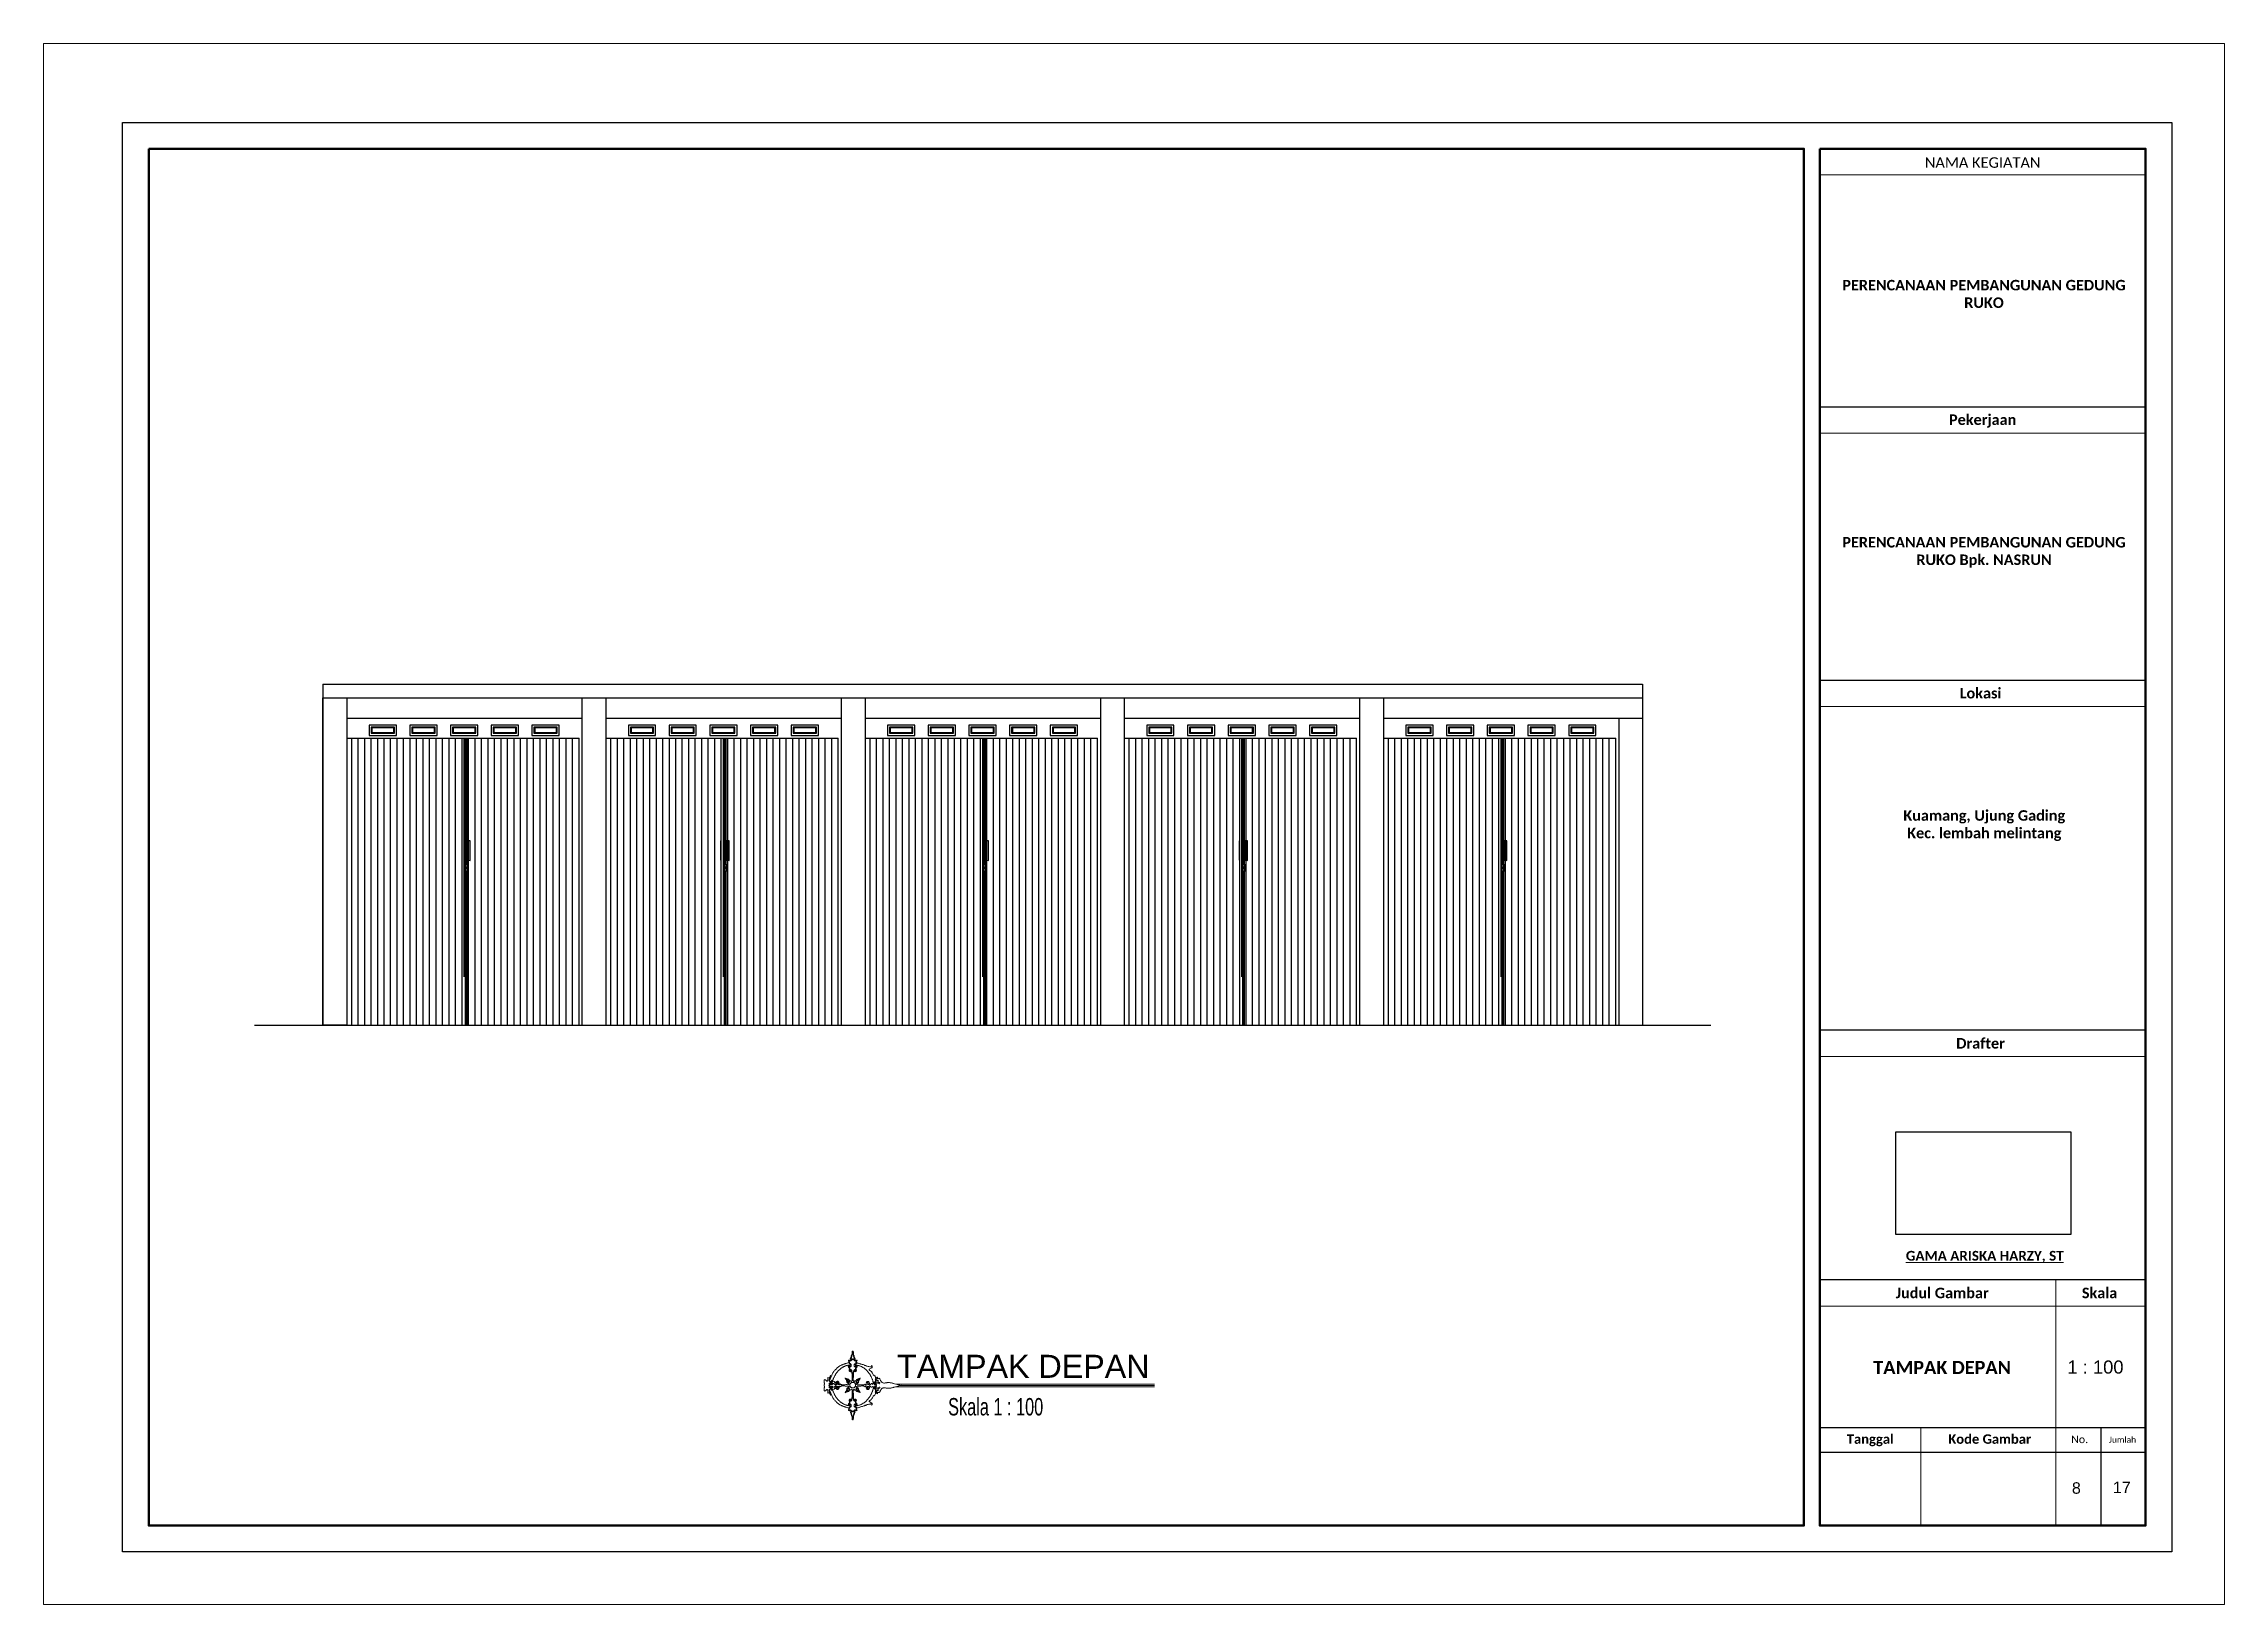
# Model space of a CAD drawing. Header units: centimetres. Extents: x -377343 to 693706, y 194584 to 813780.
# Drawn here: x 174356 to 177554, y 498509 to 500797 of the extents above; entities that cross this region are included whole.
import ezdxf

# ---------------------------------------------------------------- set-up
doc = ezdxf.new("R2010")
doc.units = ezdxf.units.CM
for name, color, linetype, lineweight in [('a. line t', 7, 'Continuous', 50), ('Kertas', 252, 'Continuous', 20), ('Legenda', 252, 'Continuous', 20)]:
    doc.layers.add(name, color=color, linetype=linetype, lineweight=lineweight)
for name, color, linetype in [('Layer1', 7, 'Continuous'), ('PIPA', 11, 'Continuous'), ('TEXT', 7, 'Continuous')]:
    doc.layers.add(name, color=color, linetype=linetype)
doc.styles.add('ROMANS', font='ROMANS.SHX', dxfattribs={"width": 0.7})
doc.styles.get("Standard").update_dxf_attribs({"font": 'arial.ttf'})
picture_1 = doc.add_image_def('image1.jpg', size_in_pixel=(603, 1024))

msp = doc.modelspace()

# ---------------------------------------------------------------- texts
at = {"layer": 'a. line t', "color": 2}
for s, height, p in [('1 : 100', 19.2611, (177323.682, 498846.845)), ('8', 16.853, (177330.268, 498670.715)), ('17', 16.8535, (177390.373, 498671.657))]:
    msp.add_text(s, height=height, dxfattribs=at).set_placement(p)
at = {"layer": 'a. line t', "color": 2, "lineweight": 20, "attachment_point": 5}
for s, insert, char_height, width in [('{\\fCandara|b0|i0|c0|p34;NAMA KEGIATAN}', (177199.4, 500622.332), 15.40888, 477.67534), ('{\\fCandara|b1|i0|c0|p34;PERENCANAAN PEMBANGUNAN GEDUNG RUKO}', (177201.358, 500429.733), 15.40888, 417.68214), ('{\\fCandara|b1|i0|c0|p34;Pekerjaan}', (177199.4, 500243.396), 15.40888, 477.67534), ('{\\fCandara|b1|i0|c0|p34;PERENCANAAN PEMBANGUNAN GEDUNG RUKO Bpk. NASRUN}', (177201.358, 500051.028), 15.40888, 417.68214), ('{\\fCandara|b1|i0|c0|p34;Lokasi}', (177196.335, 499844.364), 15.40888, 477.67534), ('{\\fCandara|b1|i0|c0|p34;Kuamang, Ujung Gading \\PKec. lembah melintang}', (177201.776, 499650.269), 15.40888, 417.68214), ('{\\fCandara|b1|i0|c0|p34;Drafter}', (177196.335, 499331.01), 15.40888, 477.67534), ('{\\fCandara|b1|i0|c0|p34;\\LGAMA ARISKA HARZY, ST}', (177202.465, 499018.124), 14.30651, 536.64761), ('{\\fCandara|b1|i0|c0|p34;Judul Gambar}', (177140.09, 498965.041), 15.40888, 315.88208), ('{\\fCandara|b1|i0|c0|p34;Skala}', (177370.833, 498965.041), 15.40888, 161.79326)]:
    msp.add_mtext(s, dxfattribs=dict(at, insert=insert, char_height=char_height, width=width))
at = {"layer": 'a. line t', "color": 2, "lineweight": 15, "insert": (177139.946, 498855.846), "char_height": 19.2611, "width": 432.6655, "attachment_point": 5}
msp.add_mtext('{\\fCandara|b1|i0|c0|p34;TAMPAK DEPAN}', dxfattribs=at)
at = {"layer": 'a. line t', "color": 2, "attachment_point": 1}
for s, insert, char_height, width in [('{\\fCandara|b1|i0|c0|p34;Tanggal}', (177000.161, 498757.854), 13.86799, 242.63286), ('{\\fCandara|b1|i0|c0|p34;Kode Gambar}', (177149.004, 498757.854), 13.86799, 242.63286), ('{\\fCandara|b0|i0|c0|p34;No.}', (177329.284, 498756.056), 11.0944, 23.56078), ('{\\fCandara|b0|i0|c0|p34;Jumlah}', (177384.579, 498754.346), 8.87552, 42.16677)]:
    msp.add_mtext(s, dxfattribs=dict(at, insert=insert, char_height=char_height, width=width))
at = {"layer": 'TEXT', "color": 2}
msp.add_text('TAMPAK DEPAN ', height=33.81255, dxfattribs=at).set_placement((175607.808, 498840.628))
at = {"layer": 'TEXT', "color": 2, "lineweight": 15, "insert": (175682.601, 498811.04), "char_height": 25.52128, "width": 11999.30688, "attachment_point": 1, "style": 'ROMANS'}
msp.add_mtext('\\pt3.96;{\\fColonna MT|b0|i0|c0|p82;Skala 1 : 100}', dxfattribs=at)

# ---------------------------------------------------------------- hatches: boundary and pattern name
at = {"layer": 'Layer1', "true_color": 0x636466}
h = msp.add_hatch(dxfattribs=at)
h.set_pattern_fill('ANSI31', color=251, scale=3, angle=45)
h.set_pattern_definition([(90, (163587.681, 496347.978), (-9.525, 0), [])])
h.paths.add_polyline_path([(174973.289, 499778.611), (174800.789, 499778.611), (174800.789, 499357.611), (174973.289, 499357.611)])
h.paths.add_polyline_path([(175145.789, 499778.611), (174977.289, 499778.611), (174977.289, 499357.611), (175145.789, 499357.611)])
h = msp.add_hatch(dxfattribs=at)
h.set_pattern_fill('ANSI31', color=251, scale=3, angle=45)
h.set_pattern_definition([(90, (163967.681, 496347.978), (-9.525, 0), [])])
h.paths.add_polyline_path([(175353.289, 499778.611), (175180.789, 499778.611), (175180.789, 499357.611), (175353.289, 499357.611)])
h.paths.add_polyline_path([(175525.789, 499778.611), (175357.289, 499778.611), (175357.289, 499357.611), (175525.789, 499357.611)])
h = msp.add_hatch(dxfattribs=at)
h.set_pattern_fill('ANSI31', color=251, scale=3, angle=45)
h.set_pattern_definition([(90, (164347.681, 496347.978), (-9.525, 0), [])])
h.paths.add_polyline_path([(175733.289, 499778.611), (175560.789, 499778.611), (175560.789, 499357.611), (175733.289, 499357.611)])
h.paths.add_polyline_path([(175905.789, 499778.611), (175737.289, 499778.611), (175737.289, 499357.611), (175905.789, 499357.611)])
h = msp.add_hatch(dxfattribs=at)
h.set_pattern_fill('ANSI31', color=251, scale=3, angle=45)
h.set_pattern_definition([(90, (164727.681, 496347.978), (-9.525, 0), [])])
h.paths.add_polyline_path([(176113.289, 499778.611), (175940.789, 499778.611), (175940.789, 499357.611), (176113.289, 499357.611)])
h.paths.add_polyline_path([(176285.789, 499778.611), (176117.289, 499778.611), (176117.289, 499357.611), (176285.789, 499357.611)])
h = msp.add_hatch(dxfattribs=at)
h.set_pattern_fill('ANSI31', color=251, scale=3, angle=45)
h.set_pattern_definition([(90, (165107.681, 496347.978), (-9.525, 0), [])])
h.paths.add_polyline_path([(176493.289, 499778.611), (176320.789, 499778.611), (176320.789, 499357.611), (176493.289, 499357.611)])
h.paths.add_polyline_path([(176665.789, 499778.611), (176497.289, 499778.611), (176497.289, 499357.611), (176665.789, 499357.611)])
at = {"layer": 'Layer1'}
h = msp.add_hatch(color=256, dxfattribs=at)
h.dxf.hatch_style = 1
h.paths.add_polyline_path([(174975.289, 499628.389), (174968.252, 499628.389), (174968.252, 499599.295), (174975.289, 499599.295)])
h.paths.add_polyline_path([(174968.452, 499599.495), (174968.452, 499628.176), (174975.089, 499628.176), (174975.089, 499599.495)], flags=16)
h.paths.add_polyline_path([(174981.904, 499628.173), (174975.289, 499628.389), (174975.289, 499599.295), (174981.904, 499599.079)])
h.paths.add_polyline_path([(174975.489, 499599.495), (174975.489, 499628.189), (174981.704, 499627.973), (174981.704, 499599.279)], flags=16)
at = {"layer": 'Layer1', "true_color": 0x636466}
h = msp.add_hatch(color=251, dxfattribs=at)
h.dxf.hatch_style = 1
h.paths.add_polyline_path([(174975.289, 499628.389), (174973.289, 499628.389), (174973.289, 499599.295), (174975.289, 499599.295)])
h.paths.add_polyline_path([(174973.489, 499599.495), (174973.489, 499628.176), (174975.089, 499628.176), (174975.089, 499599.495)], flags=16)
h.paths.add_polyline_path([(174977.289, 499628.389), (174975.289, 499628.389), (174975.289, 499599.295), (174977.289, 499599.295)])
h.paths.add_polyline_path([(174975.489, 499599.495), (174975.489, 499628.189), (174977.089, 499628.189), (174977.089, 499599.495)], flags=16)
at = {"layer": 'Layer1'}
h = msp.add_hatch(color=256, dxfattribs=at)
h.dxf.hatch_style = 1
h.paths.add_polyline_path([(175355.289, 499628.389), (175348.252, 499628.389), (175348.252, 499599.295), (175355.289, 499599.295)])
h.paths.add_polyline_path([(175348.452, 499599.495), (175348.452, 499628.176), (175355.089, 499628.176), (175355.089, 499599.495)], flags=16)
h.paths.add_polyline_path([(175361.904, 499628.173), (175355.289, 499628.389), (175355.289, 499599.295), (175361.904, 499599.079)])
h.paths.add_polyline_path([(175355.489, 499599.495), (175355.489, 499628.189), (175361.704, 499627.973), (175361.704, 499599.279)], flags=16)
at = {"layer": 'Layer1', "true_color": 0x636466}
h = msp.add_hatch(color=251, dxfattribs=at)
h.dxf.hatch_style = 1
h.paths.add_polyline_path([(175355.289, 499628.389), (175353.289, 499628.389), (175353.289, 499599.295), (175355.289, 499599.295)])
h.paths.add_polyline_path([(175353.489, 499599.495), (175353.489, 499628.176), (175355.089, 499628.176), (175355.089, 499599.495)], flags=16)
h.paths.add_polyline_path([(175357.289, 499628.389), (175355.289, 499628.389), (175355.289, 499599.295), (175357.289, 499599.295)])
h.paths.add_polyline_path([(175355.489, 499599.495), (175355.489, 499628.189), (175357.089, 499628.189), (175357.089, 499599.495)], flags=16)
at = {"layer": 'Layer1'}
h = msp.add_hatch(color=256, dxfattribs=at)
h.dxf.hatch_style = 1
h.paths.add_polyline_path([(175735.289, 499628.389), (175728.252, 499628.389), (175728.252, 499599.295), (175735.289, 499599.295)])
h.paths.add_polyline_path([(175728.452, 499599.495), (175728.452, 499628.176), (175735.089, 499628.176), (175735.089, 499599.495)], flags=16)
h.paths.add_polyline_path([(175741.904, 499628.173), (175735.289, 499628.389), (175735.289, 499599.295), (175741.904, 499599.079)])
h.paths.add_polyline_path([(175735.489, 499599.495), (175735.489, 499628.189), (175741.704, 499627.973), (175741.704, 499599.279)], flags=16)
at = {"layer": 'Layer1', "true_color": 0x636466}
h = msp.add_hatch(color=251, dxfattribs=at)
h.dxf.hatch_style = 1
h.paths.add_polyline_path([(175735.289, 499628.389), (175733.289, 499628.389), (175733.289, 499599.295), (175735.289, 499599.295)])
h.paths.add_polyline_path([(175733.489, 499599.495), (175733.489, 499628.176), (175735.089, 499628.176), (175735.089, 499599.495)], flags=16)
h.paths.add_polyline_path([(175737.289, 499628.389), (175735.289, 499628.389), (175735.289, 499599.295), (175737.289, 499599.295)])
h.paths.add_polyline_path([(175735.489, 499599.495), (175735.489, 499628.189), (175737.089, 499628.189), (175737.089, 499599.495)], flags=16)
at = {"layer": 'Layer1'}
h = msp.add_hatch(color=256, dxfattribs=at)
h.dxf.hatch_style = 1
h.paths.add_polyline_path([(176115.289, 499628.389), (176108.252, 499628.389), (176108.252, 499599.295), (176115.289, 499599.295)])
h.paths.add_polyline_path([(176108.452, 499599.495), (176108.452, 499628.176), (176115.089, 499628.176), (176115.089, 499599.495)], flags=16)
h.paths.add_polyline_path([(176121.904, 499628.173), (176115.289, 499628.389), (176115.289, 499599.295), (176121.904, 499599.079)])
h.paths.add_polyline_path([(176115.489, 499599.495), (176115.489, 499628.189), (176121.704, 499627.973), (176121.704, 499599.279)], flags=16)
at = {"layer": 'Layer1', "true_color": 0x636466}
h = msp.add_hatch(color=251, dxfattribs=at)
h.dxf.hatch_style = 1
h.paths.add_polyline_path([(176115.289, 499628.389), (176113.289, 499628.389), (176113.289, 499599.295), (176115.289, 499599.295)])
h.paths.add_polyline_path([(176113.489, 499599.495), (176113.489, 499628.176), (176115.089, 499628.176), (176115.089, 499599.495)], flags=16)
h.paths.add_polyline_path([(176117.289, 499628.389), (176115.289, 499628.389), (176115.289, 499599.295), (176117.289, 499599.295)])
h.paths.add_polyline_path([(176115.489, 499599.495), (176115.489, 499628.189), (176117.089, 499628.189), (176117.089, 499599.495)], flags=16)
at = {"layer": 'Layer1'}
h = msp.add_hatch(color=256, dxfattribs=at)
h.dxf.hatch_style = 1
h.paths.add_polyline_path([(176495.289, 499628.389), (176488.252, 499628.389), (176488.252, 499599.295), (176495.289, 499599.295)])
h.paths.add_polyline_path([(176488.452, 499599.495), (176488.452, 499628.176), (176495.089, 499628.176), (176495.089, 499599.495)], flags=16)
h.paths.add_polyline_path([(176501.904, 499628.173), (176495.289, 499628.389), (176495.289, 499599.295), (176501.904, 499599.079)])
h.paths.add_polyline_path([(176495.489, 499599.495), (176495.489, 499628.189), (176501.704, 499627.973), (176501.704, 499599.279)], flags=16)
at = {"layer": 'Layer1', "true_color": 0x636466}
h = msp.add_hatch(color=251, dxfattribs=at)
h.dxf.hatch_style = 1
h.paths.add_polyline_path([(176495.289, 499628.389), (176493.289, 499628.389), (176493.289, 499599.295), (176495.289, 499599.295)])
h.paths.add_polyline_path([(176493.489, 499599.495), (176493.489, 499628.176), (176495.089, 499628.176), (176495.089, 499599.495)], flags=16)
h.paths.add_polyline_path([(176497.289, 499628.389), (176495.289, 499628.389), (176495.289, 499599.295), (176497.289, 499599.295)])
h.paths.add_polyline_path([(176495.489, 499599.495), (176495.489, 499628.189), (176497.089, 499628.189), (176497.089, 499599.495)], flags=16)

# ---------------------------------------------------------------- linework, layer by layer
at = {"layer": 'Kertas'}
msp.add_lwpolyline([(174356.461, 500796.755), (177553.804, 500796.755), (177553.804, 498508.536), (174356.461, 498508.536)], close=True, dxfattribs=at)
at = {"layer": 'Layer1'}
for p, q in [((174765.789, 499857.611), (174765.789, 499357.611)), ((174765.789, 499857.611), (176700.789, 499857.611)), ((176700.789, 499857.611), (176700.789, 499357.611)), ((174765.789, 499837.611), (176700.789, 499837.611)), ((174800.789, 499837.611), (174800.789, 499357.611)), ((175145.789, 499837.611), (175145.789, 499357.611)), ((175180.789, 499837.611), (175180.789, 499357.611)), ((175525.789, 499837.611), (175525.789, 499357.611)), ((175560.789, 499837.611), (175560.789, 499357.611)), ((175905.789, 499837.611), (175905.789, 499357.611)), ((175940.789, 499837.611), (175940.789, 499357.611)), ((176285.789, 499837.611), (176285.789, 499357.611)), ((176320.789, 499837.611), (176320.789, 499357.611)), ((174800.789, 499807.611), (175145.789, 499807.611)), ((174800.789, 499778.611), (175141.506, 499778.611)), ((174973.289, 499428.611), (174973.289, 499778.611)), ((174974.789, 499628.389), (174974.789, 499778.611)), ((174975.789, 499628.389), (174975.789, 499778.611)), ((174977.289, 499357.611), (174977.289, 499778.611)), ((175180.789, 499807.611), (175525.789, 499807.611)), ((175180.789, 499807.611), (175525.789, 499807.611)), ((175180.789, 499778.611), (175521.506, 499778.611)), ((175353.289, 499428.611), (175353.289, 499778.611)), ((175354.789, 499628.389), (175354.789, 499778.611)), ((175355.789, 499628.389), (175355.789, 499778.611)), ((175357.289, 499357.611), (175357.289, 499778.611)), ((175560.789, 499807.611), (175905.789, 499807.611)), ((175560.789, 499807.611), (175905.789, 499807.611)), ((175560.789, 499778.611), (175901.506, 499778.611)), ((175733.289, 499428.611), (175733.289, 499778.611)), ((175734.789, 499628.389), (175734.789, 499778.611)), ((175735.789, 499628.389), (175735.789, 499778.611)), ((175737.289, 499357.611), (175737.289, 499778.611)), ((175940.789, 499807.611), (176285.789, 499807.611)), ((175940.789, 499807.611), (176285.789, 499807.611)), ((175940.789, 499778.611), (176281.506, 499778.611)), ((176113.289, 499428.611), (176113.289, 499778.611)), ((176114.789, 499628.389), (176114.789, 499778.611)), ((176115.789, 499628.389), (176115.789, 499778.611)), ((176117.289, 499357.611), (176117.289, 499778.611)), ((176320.789, 499807.611), (176700.789, 499807.611)), ((176320.789, 499807.611), (176665.789, 499807.611)), ((176320.789, 499778.611), (176661.506, 499778.611)), ((176493.289, 499428.611), (176493.289, 499778.611)), ((176494.789, 499628.389), (176494.789, 499778.611)), ((176495.789, 499628.389), (176495.789, 499778.611)), ((176497.289, 499357.611), (176497.289, 499778.611)), ((176665.789, 499807.611), (176665.789, 499357.611)), ((174975.289, 499628.389), (174975.289, 499628.389)), ((174975.289, 499628.389), (174975.289, 499599.295)), ((174975.289, 499628.389), (174975.289, 499628.389)), ((174975.289, 499628.389), (174975.289, 499599.295)), ((175355.289, 499628.389), (175355.289, 499628.389)), ((175355.289, 499628.389), (175355.289, 499599.295)), ((175355.289, 499628.389), (175355.289, 499628.389)), ((175355.289, 499628.389), (175355.289, 499599.295)), ((175735.289, 499628.389), (175735.289, 499628.389)), ((175735.289, 499628.389), (175735.289, 499599.295)), ((175735.289, 499628.389), (175735.289, 499628.389)), ((175735.289, 499628.389), (175735.289, 499599.295)), ((176115.289, 499628.389), (176115.289, 499628.389)), ((176115.289, 499628.389), (176115.289, 499599.295)), ((176115.289, 499628.389), (176115.289, 499628.389)), ((176115.289, 499628.389), (176115.289, 499599.295)), ((176495.289, 499628.389), (176495.289, 499628.389)), ((176495.289, 499628.389), (176495.289, 499599.295)), ((176495.289, 499628.389), (176495.289, 499628.389)), ((176495.289, 499628.389), (176495.289, 499599.295)), ((174974.789, 499593.722), (174974.789, 499599.295)), ((174975.789, 499593.722), (174975.789, 499599.295)), ((175354.789, 499593.722), (175354.789, 499599.295)), ((175355.789, 499593.722), (175355.789, 499599.295)), ((175734.789, 499593.722), (175734.789, 499599.295)), ((175735.789, 499593.722), (175735.789, 499599.295)), ((176114.789, 499593.722), (176114.789, 499599.295)), ((176115.789, 499593.722), (176115.789, 499599.295)), ((176494.789, 499593.722), (176494.789, 499599.295)), ((176495.789, 499593.722), (176495.789, 499599.295)), ((174974.789, 499357.611), (174974.789, 499583.188)), ((174975.789, 499357.611), (174975.789, 499583.188)), ((175354.789, 499357.611), (175354.789, 499583.188)), ((175355.789, 499357.611), (175355.789, 499583.188)), ((175734.789, 499357.611), (175734.789, 499583.188)), ((175735.789, 499357.611), (175735.789, 499583.188)), ((176114.789, 499357.611), (176114.789, 499583.188)), ((176115.789, 499357.611), (176115.789, 499583.188)), ((176494.789, 499357.611), (176494.789, 499583.188)), ((176495.789, 499357.611), (176495.789, 499583.188)), ((174665.789, 499357.611), (176800.789, 499357.611))]:
    msp.add_line(p, q, dxfattribs=at)
for points in [[(174765.789, 499837.611), (174800.789, 499837.611), (174800.789, 499357.611), (174765.789, 499357.611)], [(174873.765, 499782.611), (174873.765, 499797.611), (174833.765, 499797.611), (174833.765, 499782.611)], [(174870.765, 499785.611), (174870.765, 499794.611), (174836.765, 499794.611), (174836.765, 499785.611)], [(174869.765, 499786.611), (174869.765, 499793.611), (174837.765, 499793.611), (174837.765, 499786.611)], [(174933.432, 499782.611), (174933.432, 499797.611), (174893.432, 499797.611), (174893.432, 499782.611)], [(174930.432, 499785.611), (174930.432, 499794.611), (174896.432, 499794.611), (174896.432, 499785.611)], [(174929.432, 499786.611), (174929.432, 499793.611), (174897.432, 499793.611), (174897.432, 499786.611)], [(174993.099, 499782.611), (174993.099, 499797.611), (174953.099, 499797.611), (174953.099, 499782.611)], [(174990.099, 499785.611), (174990.099, 499794.611), (174956.099, 499794.611), (174956.099, 499785.611)], [(174989.099, 499786.611), (174989.099, 499793.611), (174957.099, 499793.611), (174957.099, 499786.611)], [(175052.765, 499782.611), (175052.765, 499797.611), (175012.765, 499797.611), (175012.765, 499782.611)], [(175049.765, 499785.611), (175049.765, 499794.611), (175015.765, 499794.611), (175015.765, 499785.611)], [(175048.765, 499786.611), (175048.765, 499793.611), (175016.765, 499793.611), (175016.765, 499786.611)], [(175112.432, 499782.611), (175112.432, 499797.611), (175072.432, 499797.611), (175072.432, 499782.611)], [(175109.432, 499785.611), (175109.432, 499794.611), (175075.432, 499794.611), (175075.432, 499785.611)], [(175108.432, 499786.611), (175108.432, 499793.611), (175076.432, 499793.611), (175076.432, 499786.611)], [(175253.765, 499782.611), (175253.765, 499797.611), (175213.765, 499797.611), (175213.765, 499782.611)], [(175250.765, 499785.611), (175250.765, 499794.611), (175216.765, 499794.611), (175216.765, 499785.611)], [(175249.765, 499786.611), (175249.765, 499793.611), (175217.765, 499793.611), (175217.765, 499786.611)], [(175313.432, 499782.611), (175313.432, 499797.611), (175273.432, 499797.611), (175273.432, 499782.611)], [(175310.432, 499785.611), (175310.432, 499794.611), (175276.432, 499794.611), (175276.432, 499785.611)], [(175309.432, 499786.611), (175309.432, 499793.611), (175277.432, 499793.611), (175277.432, 499786.611)], [(175373.099, 499782.611), (175373.099, 499797.611), (175333.099, 499797.611), (175333.099, 499782.611)], [(175370.099, 499785.611), (175370.099, 499794.611), (175336.099, 499794.611), (175336.099, 499785.611)], [(175369.099, 499786.611), (175369.099, 499793.611), (175337.099, 499793.611), (175337.099, 499786.611)], [(175432.765, 499782.611), (175432.765, 499797.611), (175392.765, 499797.611), (175392.765, 499782.611)], [(175429.765, 499785.611), (175429.765, 499794.611), (175395.765, 499794.611), (175395.765, 499785.611)], [(175428.765, 499786.611), (175428.765, 499793.611), (175396.765, 499793.611), (175396.765, 499786.611)], [(175492.432, 499782.611), (175492.432, 499797.611), (175452.432, 499797.611), (175452.432, 499782.611)], [(175489.432, 499785.611), (175489.432, 499794.611), (175455.432, 499794.611), (175455.432, 499785.611)], [(175488.432, 499786.611), (175488.432, 499793.611), (175456.432, 499793.611), (175456.432, 499786.611)], [(175633.765, 499782.611), (175633.765, 499797.611), (175593.765, 499797.611), (175593.765, 499782.611)], [(175630.765, 499785.611), (175630.765, 499794.611), (175596.765, 499794.611), (175596.765, 499785.611)], [(175629.765, 499786.611), (175629.765, 499793.611), (175597.765, 499793.611), (175597.765, 499786.611)], [(175693.432, 499782.611), (175693.432, 499797.611), (175653.432, 499797.611), (175653.432, 499782.611)], [(175690.432, 499785.611), (175690.432, 499794.611), (175656.432, 499794.611), (175656.432, 499785.611)], [(175689.432, 499786.611), (175689.432, 499793.611), (175657.432, 499793.611), (175657.432, 499786.611)], [(175753.099, 499782.611), (175753.099, 499797.611), (175713.099, 499797.611), (175713.099, 499782.611)], [(175750.099, 499785.611), (175750.099, 499794.611), (175716.099, 499794.611), (175716.099, 499785.611)], [(175749.099, 499786.611), (175749.099, 499793.611), (175717.099, 499793.611), (175717.099, 499786.611)], [(175812.765, 499782.611), (175812.765, 499797.611), (175772.765, 499797.611), (175772.765, 499782.611)], [(175809.765, 499785.611), (175809.765, 499794.611), (175775.765, 499794.611), (175775.765, 499785.611)], [(175808.765, 499786.611), (175808.765, 499793.611), (175776.765, 499793.611), (175776.765, 499786.611)], [(175872.432, 499782.611), (175872.432, 499797.611), (175832.432, 499797.611), (175832.432, 499782.611)], [(175869.432, 499785.611), (175869.432, 499794.611), (175835.432, 499794.611), (175835.432, 499785.611)], [(175868.432, 499786.611), (175868.432, 499793.611), (175836.432, 499793.611), (175836.432, 499786.611)], [(176013.765, 499782.611), (176013.765, 499797.611), (175973.765, 499797.611), (175973.765, 499782.611)], [(176010.765, 499785.611), (176010.765, 499794.611), (175976.765, 499794.611), (175976.765, 499785.611)], [(176009.765, 499786.611), (176009.765, 499793.611), (175977.765, 499793.611), (175977.765, 499786.611)], [(176073.432, 499782.611), (176073.432, 499797.611), (176033.432, 499797.611), (176033.432, 499782.611)], [(176070.432, 499785.611), (176070.432, 499794.611), (176036.432, 499794.611), (176036.432, 499785.611)], [(176069.432, 499786.611), (176069.432, 499793.611), (176037.432, 499793.611), (176037.432, 499786.611)], [(176133.099, 499782.611), (176133.099, 499797.611), (176093.099, 499797.611), (176093.099, 499782.611)], [(176130.099, 499785.611), (176130.099, 499794.611), (176096.099, 499794.611), (176096.099, 499785.611)], [(176129.099, 499786.611), (176129.099, 499793.611), (176097.099, 499793.611), (176097.099, 499786.611)], [(176192.765, 499782.611), (176192.765, 499797.611), (176152.765, 499797.611), (176152.765, 499782.611)], [(176189.765, 499785.611), (176189.765, 499794.611), (176155.765, 499794.611), (176155.765, 499785.611)], [(176188.765, 499786.611), (176188.765, 499793.611), (176156.765, 499793.611), (176156.765, 499786.611)], [(176252.432, 499782.611), (176252.432, 499797.611), (176212.432, 499797.611), (176212.432, 499782.611)], [(176249.432, 499785.611), (176249.432, 499794.611), (176215.432, 499794.611), (176215.432, 499785.611)], [(176248.432, 499786.611), (176248.432, 499793.611), (176216.432, 499793.611), (176216.432, 499786.611)], [(176393.765, 499782.611), (176393.765, 499797.611), (176353.765, 499797.611), (176353.765, 499782.611)], [(176390.765, 499785.611), (176390.765, 499794.611), (176356.765, 499794.611), (176356.765, 499785.611)], [(176389.765, 499786.611), (176389.765, 499793.611), (176357.765, 499793.611), (176357.765, 499786.611)], [(176453.432, 499782.611), (176453.432, 499797.611), (176413.432, 499797.611), (176413.432, 499782.611)], [(176450.432, 499785.611), (176450.432, 499794.611), (176416.432, 499794.611), (176416.432, 499785.611)], [(176449.432, 499786.611), (176449.432, 499793.611), (176417.432, 499793.611), (176417.432, 499786.611)], [(176513.099, 499782.611), (176513.099, 499797.611), (176473.099, 499797.611), (176473.099, 499782.611)], [(176510.099, 499785.611), (176510.099, 499794.611), (176476.099, 499794.611), (176476.099, 499785.611)], [(176509.099, 499786.611), (176509.099, 499793.611), (176477.099, 499793.611), (176477.099, 499786.611)], [(176572.765, 499782.611), (176572.765, 499797.611), (176532.765, 499797.611), (176532.765, 499782.611)], [(176569.765, 499785.611), (176569.765, 499794.611), (176535.765, 499794.611), (176535.765, 499785.611)], [(176568.765, 499786.611), (176568.765, 499793.611), (176536.765, 499793.611), (176536.765, 499786.611)], [(176632.432, 499782.611), (176632.432, 499797.611), (176592.432, 499797.611), (176592.432, 499782.611)], [(176629.432, 499785.611), (176629.432, 499794.611), (176595.432, 499794.611), (176595.432, 499785.611)], [(176628.432, 499786.611), (176628.432, 499793.611), (176596.432, 499793.611), (176596.432, 499786.611)], [(174973.289, 499628.389), (174977.289, 499628.389), (174977.289, 499599.295), (174973.289, 499599.295)], [(174973.289, 499628.389), (174977.289, 499628.389), (174977.289, 499599.295), (174973.289, 499599.295)], [(174975.089, 499628.176), (174973.489, 499628.176), (174973.489, 499599.495), (174975.089, 499599.495)], [(174975.089, 499628.176), (174973.489, 499628.176), (174973.489, 499599.495), (174975.089, 499599.495)], [(174975.489, 499599.495), (174977.089, 499599.495), (174977.089, 499628.189), (174975.489, 499628.189)], [(174975.489, 499599.495), (174981.704, 499599.279), (174981.704, 499627.973), (174975.489, 499628.189)], [(175353.289, 499628.389), (175357.289, 499628.389), (175357.289, 499599.295), (175353.289, 499599.295)], [(175353.289, 499628.389), (175357.289, 499628.389), (175357.289, 499599.295), (175353.289, 499599.295)], [(175355.089, 499628.176), (175353.489, 499628.176), (175353.489, 499599.495), (175355.089, 499599.495)], [(175355.089, 499628.176), (175353.489, 499628.176), (175353.489, 499599.495), (175355.089, 499599.495)], [(175355.489, 499599.495), (175357.089, 499599.495), (175357.089, 499628.189), (175355.489, 499628.189)], [(175355.489, 499599.495), (175361.704, 499599.279), (175361.704, 499627.973), (175355.489, 499628.189)], [(175733.289, 499628.389), (175737.289, 499628.389), (175737.289, 499599.295), (175733.289, 499599.295)], [(175733.289, 499628.389), (175737.289, 499628.389), (175737.289, 499599.295), (175733.289, 499599.295)], [(175735.089, 499628.176), (175733.489, 499628.176), (175733.489, 499599.495), (175735.089, 499599.495)], [(175735.089, 499628.176), (175733.489, 499628.176), (175733.489, 499599.495), (175735.089, 499599.495)], [(175735.489, 499599.495), (175737.089, 499599.495), (175737.089, 499628.189), (175735.489, 499628.189)], [(175735.489, 499599.495), (175741.704, 499599.279), (175741.704, 499627.973), (175735.489, 499628.189)], [(176113.289, 499628.389), (176117.289, 499628.389), (176117.289, 499599.295), (176113.289, 499599.295)], [(176113.289, 499628.389), (176117.289, 499628.389), (176117.289, 499599.295), (176113.289, 499599.295)], [(176115.089, 499628.176), (176113.489, 499628.176), (176113.489, 499599.495), (176115.089, 499599.495)], [(176115.089, 499628.176), (176113.489, 499628.176), (176113.489, 499599.495), (176115.089, 499599.495)], [(176115.489, 499599.495), (176117.089, 499599.495), (176117.089, 499628.189), (176115.489, 499628.189)], [(176115.489, 499599.495), (176121.704, 499599.279), (176121.704, 499627.973), (176115.489, 499628.189)], [(176493.289, 499628.389), (176497.289, 499628.389), (176497.289, 499599.295), (176493.289, 499599.295)], [(176493.289, 499628.389), (176497.289, 499628.389), (176497.289, 499599.295), (176493.289, 499599.295)], [(176495.089, 499628.176), (176493.489, 499628.176), (176493.489, 499599.495), (176495.089, 499599.495)], [(176495.089, 499628.176), (176493.489, 499628.176), (176493.489, 499599.495), (176495.089, 499599.495)], [(176495.489, 499599.495), (176497.089, 499599.495), (176497.089, 499628.189), (176495.489, 499628.189)], [(176495.489, 499599.495), (176501.704, 499599.279), (176501.704, 499627.973), (176495.489, 499628.189)], [(174974.789, 499593.722), (174977.289, 499593.722), (174977.289, 499583.188), (174974.789, 499583.188)], [(175354.789, 499593.722), (175357.289, 499593.722), (175357.289, 499583.188), (175354.789, 499583.188)], [(175734.789, 499593.722), (175737.289, 499593.722), (175737.289, 499583.188), (175734.789, 499583.188)], [(176114.789, 499593.722), (176117.289, 499593.722), (176117.289, 499583.188), (176114.789, 499583.188)], [(176494.789, 499593.722), (176497.289, 499593.722), (176497.289, 499583.188), (176494.789, 499583.188)]]:
    msp.add_lwpolyline(points, close=True, dxfattribs=at)
for points in [[(174975.289, 499628.389), (174973.289, 499628.389), (174973.289, 499599.295), (174975.289, 499599.295)], [(174975.289, 499628.389), (174973.289, 499628.389), (174973.289, 499599.295), (174975.289, 499599.295)], [(174975.289, 499599.295), (174977.289, 499599.295), (174977.289, 499628.389), (174975.289, 499628.389)], [(174975.289, 499599.295), (174977.289, 499599.295), (174977.289, 499628.389), (174975.289, 499628.389)], [(175355.289, 499628.389), (175353.289, 499628.389), (175353.289, 499599.295), (175355.289, 499599.295)], [(175355.289, 499628.389), (175353.289, 499628.389), (175353.289, 499599.295), (175355.289, 499599.295)], [(175355.289, 499599.295), (175357.289, 499599.295), (175357.289, 499628.389), (175355.289, 499628.389)], [(175355.289, 499599.295), (175357.289, 499599.295), (175357.289, 499628.389), (175355.289, 499628.389)], [(175735.289, 499628.389), (175733.289, 499628.389), (175733.289, 499599.295), (175735.289, 499599.295)], [(175735.289, 499628.389), (175733.289, 499628.389), (175733.289, 499599.295), (175735.289, 499599.295)], [(175735.289, 499599.295), (175737.289, 499599.295), (175737.289, 499628.389), (175735.289, 499628.389)], [(175735.289, 499599.295), (175737.289, 499599.295), (175737.289, 499628.389), (175735.289, 499628.389)], [(176115.289, 499628.389), (176113.289, 499628.389), (176113.289, 499599.295), (176115.289, 499599.295)], [(176115.289, 499628.389), (176113.289, 499628.389), (176113.289, 499599.295), (176115.289, 499599.295)], [(176115.289, 499599.295), (176117.289, 499599.295), (176117.289, 499628.389), (176115.289, 499628.389)], [(176115.289, 499599.295), (176117.289, 499599.295), (176117.289, 499628.389), (176115.289, 499628.389)], [(176495.289, 499628.389), (176493.289, 499628.389), (176493.289, 499599.295), (176495.289, 499599.295)], [(176495.289, 499628.389), (176493.289, 499628.389), (176493.289, 499599.295), (176495.289, 499599.295)], [(176495.289, 499599.295), (176497.289, 499599.295), (176497.289, 499628.389), (176495.289, 499628.389)], [(176495.289, 499599.295), (176497.289, 499599.295), (176497.289, 499628.389), (176495.289, 499628.389)]]:
    msp.add_lwpolyline(points, dxfattribs=at)
for centre, radius in [((174976.039, 499588.455), 1.25), ((174976.039, 499588.455), 1.15), ((174976.039, 499588.455), 1.05), ((174976.039, 499588.455), 0.95), ((175356.039, 499588.455), 1.25), ((175356.039, 499588.455), 1.15), ((175356.039, 499588.455), 1.05), ((175356.039, 499588.455), 0.95), ((175736.039, 499588.455), 1.25), ((175736.039, 499588.455), 1.15), ((175736.039, 499588.455), 1.05), ((175736.039, 499588.455), 0.95), ((176116.039, 499588.455), 1.25), ((176116.039, 499588.455), 1.15), ((176116.039, 499588.455), 1.05), ((176116.039, 499588.455), 0.95), ((176496.039, 499588.455), 1.25), ((176496.039, 499588.455), 1.15), ((176496.039, 499588.455), 1.05), ((176496.039, 499588.455), 0.95)]:
    msp.add_circle(centre, radius, dxfattribs=at)
at = {"layer": 'Legenda', "color": 1, "lineweight": 20}
for p, q in [((177438.238, 500604.144), (176960.562, 500604.144)), ((177438.238, 500225.439), (176960.562, 500225.439)), ((177438.655, 499824.68), (176960.98, 499824.68)), ((177438.655, 499311.895), (176960.98, 499311.895)), ((177306.695, 498984.302), (177306.695, 498624.103)), ((176960.562, 498945.78), (177438.238, 498945.78)), ((177108.675, 498767.481), (177108.675, 498624.103))]:
    msp.add_line(p, q, dxfattribs=at)
at = {"layer": 'Legenda', "color": 1, "lineweight": 30}
for p, q in [((177438.238, 500263.961), (176960.562, 500263.961)), ((177438.655, 499863.202), (176960.98, 499863.202)), ((177438.655, 499350.417), (176960.98, 499350.417)), ((177438.238, 498984.302), (176960.562, 498984.302)), ((177438.238, 498767.481), (176960.562, 498767.481)), ((177372.466, 498767.481), (177372.466, 498624.103)), ((177438.238, 498731.079), (176960.562, 498731.079))]:
    msp.add_line(p, q, dxfattribs=at)
at = {"layer": 'Legenda', "color": 5, "lineweight": 30}
msp.add_lwpolyline([(174472.028, 500681.188), (177476.76, 500681.188), (177476.76, 498585.58), (174472.028, 498585.58)], close=True, dxfattribs=at)
at = {"layer": 'Legenda', "color": 1, "lineweight": 50}
for points in [[(174510.55, 500642.666), (176937.449, 500642.666), (176937.449, 498624.103), (174510.55, 498624.103)], [(176960.562, 500642.666), (177438.238, 500642.666), (177438.238, 498624.103), (176960.562, 498624.103)]]:
    msp.add_lwpolyline(points, close=True, dxfattribs=at)
at = {"layer": 'PIPA', "lineweight": 35, "extrusion": (0, 0.816497, 0.57735), "elevation": 193451.324}
msp.add_lwpolyline([(-421704.212, -325591.681), (-159560.265, -63447.734), (377343.333, -600351.331), (-158232.47, -1135927.133), (-693706.405, -600453.199), (-454216.825, -360963.619)], dxfattribs=at)
at = {"layer": 'TEXT', "color": 2, "linetype": 'Continuous', "lineweight": 13}
for p, q in [((175515.143, 498850.182), (175514.56, 498849.446)), ((175515.755, 498850.896), (175515.143, 498850.182)), ((175516.387, 498851.587), (175515.755, 498850.896)), ((175517.029, 498852.254), (175516.387, 498851.587)), ((175517.672, 498852.897), (175517.029, 498852.254)), ((175518.305, 498853.515), (175517.672, 498852.897)), ((175518.92, 498854.108), (175518.305, 498853.515)), ((175519.507, 498854.675), (175518.92, 498854.108)), ((175520.056, 498855.215), (175519.507, 498854.675)), ((175519.989, 498849.065), (175520.48, 498849.663)), ((175519.989, 498849.065), (175520.48, 498849.663)), ((175520.659, 498855.789), (175520.056, 498855.215)), ((175520.48, 498849.663), (175520.983, 498850.25)), ((175520.48, 498849.663), (175520.983, 498850.25)), ((175521.283, 498856.329), (175520.659, 498855.789)), ((175520.983, 498850.25), (175521.498, 498850.824)), ((175520.983, 498850.25), (175521.498, 498850.824)), ((175521.926, 498856.835), (175521.283, 498856.329)), ((175521.498, 498850.824), (175522.025, 498851.384)), ((175521.498, 498850.824), (175522.025, 498851.384)), ((175522.589, 498857.31), (175521.926, 498856.835)), ((175522.025, 498851.384), (175522.564, 498851.931)), ((175522.025, 498851.384), (175522.564, 498851.931)), ((175522.564, 498851.931), (175523.114, 498852.463)), ((175522.564, 498851.931), (175523.114, 498852.463)), ((175523.268, 498857.756), (175522.589, 498857.31)), ((175523.114, 498852.463), (175523.675, 498852.981)), ((175523.114, 498852.463), (175523.675, 498852.981)), ((175523.963, 498858.175), (175523.268, 498857.756)), ((175523.675, 498852.981), (175524.247, 498853.483)), ((175523.675, 498852.981), (175524.247, 498853.483)), ((175524.674, 498858.569), (175523.963, 498858.175)), ((175524.247, 498853.483), (175524.831, 498853.968)), ((175524.247, 498853.483), (175524.831, 498853.968)), ((175525.397, 498858.94), (175524.674, 498858.569)), ((175524.831, 498853.968), (175525.424, 498854.437)), ((175524.831, 498853.968), (175525.424, 498854.437)), ((175526.134, 498859.289), (175525.397, 498858.94)), ((175525.424, 498854.437), (175526.029, 498854.889)), ((175525.424, 498854.437), (175526.029, 498854.889)), ((175526.029, 498854.889), (175526.643, 498855.323)), ((175526.029, 498854.889), (175526.643, 498855.323)), ((175526.882, 498859.618), (175526.134, 498859.289)), ((175526.643, 498855.323), (175527.268, 498855.739)), ((175526.643, 498855.323), (175527.268, 498855.739)), ((175527.639, 498859.93), (175526.882, 498859.618)), ((175527.268, 498855.739), (175527.902, 498856.135)), ((175527.268, 498855.739), (175527.902, 498856.135)), ((175528.406, 498860.226), (175527.639, 498859.93)), ((175527.902, 498856.135), (175528.546, 498856.512)), ((175527.902, 498856.135), (175528.546, 498856.512)), ((175529.18, 498860.508), (175528.406, 498860.226)), ((175528.546, 498856.512), (175529.2, 498856.869)), ((175528.546, 498856.512), (175529.2, 498856.869)), ((175529.961, 498860.779), (175529.18, 498860.508)), ((175529.2, 498856.869), (175529.863, 498857.205)), ((175529.2, 498856.869), (175529.863, 498857.205)), ((175529.863, 498857.205), (175530.535, 498857.52)), ((175529.863, 498857.205), (175530.535, 498857.52)), ((175530.747, 498861.04), (175529.961, 498860.779)), ((175530.535, 498857.52), (175531.215, 498857.813)), ((175530.535, 498857.52), (175531.215, 498857.813)), ((175531.537, 498861.292), (175530.747, 498861.04)), ((175531.215, 498857.813), (175531.905, 498858.083)), ((175531.215, 498857.813), (175531.905, 498858.083)), ((175532.33, 498861.539), (175531.537, 498861.292)), ((175531.905, 498858.083), (175532.603, 498858.331)), ((175531.905, 498858.083), (175532.603, 498858.331)), ((175533.125, 498861.781), (175532.33, 498861.539)), ((175532.603, 498858.331), (175533.31, 498858.554)), ((175532.603, 498858.331), (175533.31, 498858.554)), ((175533.92, 498862.022), (175533.125, 498861.781)), ((175533.31, 498858.554), (175534.024, 498858.754)), ((175533.31, 498858.554), (175534.024, 498858.754)), ((175534.715, 498862.262), (175533.92, 498862.022)), ((175534.024, 498858.754), (175534.747, 498858.929)), ((175534.024, 498858.754), (175534.747, 498858.929)), ((175535.507, 498862.503), (175534.715, 498862.262)), ((175534.747, 498858.929), (175535.477, 498859.079)), ((175534.747, 498858.929), (175535.477, 498859.079)), ((175535.477, 498859.079), (175536.215, 498859.202)), ((175535.477, 498859.079), (175536.215, 498859.202)), ((175536.297, 498862.748), (175535.507, 498862.503)), ((175536.127, 498858.246), (175535.92, 498858.262)), ((175535.92, 498858.262), (175535.995, 498857.967)), ((175536.127, 498858.246), (175535.92, 498858.262)), ((175535.92, 498858.262), (175535.995, 498857.967)), ((175535.995, 498857.967), (175536.485, 498857.173)), ((175535.995, 498857.967), (175536.485, 498857.173)), ((175536.531, 498858.024), (175536.127, 498858.246)), ((175536.531, 498858.024), (175536.127, 498858.246)), ((175536.215, 498859.202), (175536.96, 498859.299)), ((175536.215, 498859.202), (175536.96, 498859.299)), ((175537.082, 498862.999), (175536.297, 498862.748)), ((175536.638, 498866.489), (175536.352, 498866.147)), ((175536.638, 498866.489), (175536.352, 498866.147)), ((175536.352, 498866.147), (175536.482, 498865.913)), ((175536.352, 498866.147), (175536.482, 498865.913)), ((175536.482, 498865.913), (175536.723, 498865.377)), ((175536.482, 498865.913), (175536.723, 498865.377)), ((175536.485, 498857.173), (175537.055, 498856.476)), ((175536.485, 498857.173), (175537.055, 498856.476)), ((175537.049, 498857.704), (175536.531, 498858.024)), ((175537.049, 498857.704), (175536.531, 498858.024)), ((175537.373, 498866.399), (175536.638, 498866.489)), ((175537.373, 498866.399), (175536.638, 498866.489)), ((175536.668, 498857.323), (175536.727, 498858.112)), ((175536.668, 498857.323), (175536.727, 498858.112)), ((175536.718, 498856.44), (175536.668, 498857.323)), ((175536.718, 498856.44), (175536.668, 498857.323)), ((175536.92, 498855.783), (175536.718, 498856.44)), ((175536.92, 498855.783), (175536.718, 498856.44)), ((175536.723, 498865.377), (175537.019, 498864.119)), ((175536.723, 498865.377), (175537.019, 498864.119)), ((175536.727, 498858.112), (175536.852, 498858.489)), ((175536.727, 498858.112), (175536.852, 498858.489)), ((175536.852, 498858.489), (175537.001, 498858.134)), ((175536.852, 498858.489), (175537.001, 498858.134)), ((175537.539, 498854.982), (175536.92, 498855.783)), ((175537.539, 498854.982), (175536.92, 498855.783)), ((175536.96, 498859.299), (175537.713, 498859.37)), ((175536.96, 498859.299), (175537.713, 498859.37)), ((175537.001, 498858.134), (175537.294, 498857.356)), ((175537.001, 498858.134), (175537.294, 498857.356)), ((175537.019, 498864.119), (175537.268, 498862.663)), ((175537.019, 498864.119), (175537.268, 498862.663)), ((175537.598, 498857.391), (175537.049, 498857.704)), ((175537.598, 498857.391), (175537.049, 498857.704)), ((175537.055, 498856.476), (175537.635, 498855.854)), ((175537.055, 498856.476), (175537.635, 498855.854)), ((175537.256, 498865.601), (175537.53, 498866.346)), ((175537.256, 498865.601), (175537.53, 498866.346)), ((175537.301, 498864.651), (175537.256, 498865.601)), ((175537.301, 498864.651), (175537.256, 498865.601)), ((175537.268, 498862.663), (175537.373, 498861.534)), ((175537.268, 498862.663), (175537.373, 498861.534)), ((175537.294, 498857.356), (175537.764, 498856.885)), ((175537.294, 498857.356), (175537.764, 498856.885)), ((175537.571, 498863.731), (175537.301, 498864.651)), ((175537.571, 498863.731), (175537.301, 498864.651)), ((175538.037, 498865.864), (175537.373, 498866.399)), ((175538.037, 498865.864), (175537.373, 498866.399)), ((175537.373, 498861.534), (175537.737, 498861.483)), ((175537.373, 498861.534), (175537.737, 498861.483)), ((175537.662, 498852.283), (175537.409, 498851.382)), ((175537.662, 498852.283), (175537.409, 498851.382)), ((175537.409, 498851.382), (175537.698, 498850.589)), ((175537.409, 498851.382), (175537.698, 498850.589)), ((175537.448, 498851.619), (175537.545, 498852.181)), ((175537.448, 498851.619), (175537.545, 498852.181)), ((175537.561, 498851.056), (175537.448, 498851.619)), ((175537.561, 498851.056), (175537.448, 498851.619)), ((175537.53, 498866.346), (175538.217, 498866.647)), ((175537.53, 498866.346), (175538.217, 498866.647)), ((175538.106, 498854.242), (175537.539, 498854.982)), ((175538.106, 498854.242), (175537.539, 498854.982)), ((175537.545, 498852.181), (175537.893, 498852.702)), ((175537.545, 498852.181), (175537.893, 498852.702)), ((175537.841, 498850.535), (175537.561, 498851.056)), ((175537.841, 498850.535), (175537.561, 498851.056)), ((175537.974, 498863.08), (175537.571, 498863.731)), ((175537.974, 498863.08), (175537.571, 498863.731)), ((175538.093, 498857.192), (175537.598, 498857.391)), ((175538.093, 498857.192), (175537.598, 498857.391)), ((175537.635, 498855.854), (175538.154, 498855.281)), ((175537.635, 498855.854), (175538.154, 498855.281)), ((175538.184, 498853.021), (175537.662, 498852.283)), ((175538.184, 498853.021), (175537.662, 498852.283)), ((175537.698, 498850.589), (175538.279, 498850.181)), ((175537.698, 498850.589), (175538.279, 498850.181)), ((175537.713, 498859.37), (175538.472, 498859.412)), ((175537.713, 498859.37), (175538.472, 498859.412)), ((175537.737, 498861.483), (175538.442, 498861.558)), ((175537.737, 498861.483), (175538.442, 498861.558)), ((175537.764, 498856.885), (175538.343, 498856.683)), ((175537.764, 498856.885), (175538.343, 498856.683)), ((175538.247, 498850.097), (175537.841, 498850.535)), ((175538.247, 498850.097), (175537.841, 498850.535)), ((175537.893, 498852.702), (175538.322, 498853.502)), ((175537.893, 498852.702), (175538.322, 498853.502)), ((175538.334, 498862.383), (175537.974, 498863.08)), ((175538.334, 498862.383), (175537.974, 498863.08)), ((175538.845, 498865.258), (175538.037, 498865.864)), ((175538.845, 498865.258), (175538.037, 498865.864)), ((175538.451, 498857.213), (175538.093, 498857.192)), ((175538.451, 498857.213), (175538.093, 498857.192)), ((175538.322, 498853.502), (175538.106, 498854.242)), ((175538.322, 498853.502), (175538.106, 498854.242)), ((175538.154, 498855.281), (175538.539, 498854.736)), ((175538.154, 498855.281), (175538.539, 498854.736)), ((175538.625, 498853.63), (175538.184, 498853.021)), ((175538.625, 498853.63), (175538.184, 498853.021)), ((175538.217, 498866.647), (175538.801, 498866.418)), ((175538.217, 498866.647), (175538.801, 498866.418)), ((175538.739, 498849.783), (175538.247, 498850.097)), ((175538.739, 498849.783), (175538.247, 498850.097)), ((175538.279, 498850.181), (175538.86, 498850.043)), ((175538.279, 498850.181), (175538.86, 498850.043)), ((175538.37, 498861.83), (175538.334, 498862.383)), ((175538.37, 498861.83), (175538.334, 498862.383)), ((175538.343, 498856.683), (175538.967, 498856.715)), ((175538.343, 498856.683), (175538.967, 498856.715)), ((175538.947, 498861.296), (175538.37, 498861.83)), ((175538.947, 498861.296), (175538.37, 498861.83)), ((175538.752, 498860.075), (175538.421, 498859.748)), ((175538.752, 498860.075), (175538.421, 498859.748)), ((175538.421, 498859.748), (175538.487, 498858.862)), ((175538.421, 498859.748), (175538.487, 498858.862)), ((175538.442, 498861.558), (175538.914, 498861.615)), ((175538.442, 498861.558), (175538.914, 498861.615)), ((175538.589, 498857.562), (175538.451, 498857.213)), ((175538.589, 498857.562), (175538.451, 498857.213)), ((175538.472, 498859.412), (175539.238, 498859.426)), ((175538.472, 498859.412), (175539.238, 498859.426)), ((175538.487, 498858.862), (175538.589, 498857.562)), ((175538.487, 498858.862), (175538.589, 498857.562)), ((175538.539, 498854.736), (175538.72, 498854.193)), ((175538.539, 498854.736), (175538.72, 498854.193)), ((175538.72, 498854.193), (175538.625, 498853.63)), ((175538.72, 498854.193), (175538.625, 498853.63)), ((175538.635, 498851.09), (175538.691, 498851.539)), ((175538.635, 498851.09), (175538.691, 498851.539)), ((175538.706, 498850.745), (175538.635, 498851.09)), ((175538.706, 498850.745), (175538.635, 498851.09)), ((175538.691, 498851.539), (175538.853, 498852.018)), ((175538.691, 498851.539), (175538.853, 498852.018)), ((175538.926, 498850.58), (175538.706, 498850.745)), ((175538.926, 498850.58), (175538.706, 498850.745)), ((175539.275, 498849.634), (175538.739, 498849.783)), ((175539.275, 498849.634), (175538.739, 498849.783)), ((175539.568, 498860.474), (175538.752, 498860.075)), ((175539.568, 498860.474), (175538.752, 498860.075)), ((175538.801, 498866.418), (175539.351, 498865.944)), ((175538.801, 498866.418), (175539.351, 498865.944)), ((175539.238, 498865.588), (175538.845, 498865.258)), ((175539.238, 498865.588), (175538.845, 498865.258)), ((175538.853, 498852.018), (175539.097, 498852.451)), ((175538.853, 498852.018), (175539.097, 498852.451)), ((175538.86, 498850.043), (175539.397, 498850.106)), ((175538.86, 498850.043), (175539.397, 498850.106)), ((175538.914, 498861.615), (175539.556, 498861.216)), ((175538.914, 498861.615), (175539.556, 498861.216)), ((175539.319, 498850.67), (175538.926, 498850.58)), ((175539.319, 498850.67), (175538.926, 498850.58)), ((175539.714, 498860.967), (175538.947, 498861.296)), ((175539.714, 498860.967), (175538.947, 498861.296)), ((175538.967, 498856.715), (175539.568, 498856.945)), ((175538.967, 498856.715), (175539.568, 498856.945)), ((175539.405, 498869.447), (175539.015, 498869.453)), ((175539.015, 498869.453), (175539.076, 498869.237)), ((175539.405, 498869.447), (175539.015, 498869.453)), ((175539.015, 498869.453), (175539.076, 498869.237)), ((175539.076, 498869.237), (175539.752, 498868.855)), ((175539.076, 498869.237), (175539.752, 498868.855)), ((175539.097, 498852.451), (175539.402, 498852.762)), ((175539.097, 498852.451), (175539.402, 498852.762)), ((175539.271, 498866.24), (175539.238, 498865.588)), ((175539.271, 498866.24), (175539.238, 498865.588)), ((175539.394, 498866.964), (175539.271, 498866.24)), ((175539.394, 498866.964), (175539.271, 498866.24)), ((175539.813, 498849.692), (175539.275, 498849.634)), ((175539.813, 498849.692), (175539.275, 498849.634)), ((175539.92, 498851.972), (175539.298, 498851.583)), ((175539.92, 498851.972), (175539.298, 498851.583)), ((175539.298, 498851.583), (175539.301, 498851.345)), ((175539.298, 498851.583), (175539.301, 498851.345)), ((175539.301, 498851.345), (175539.687, 498851.192)), ((175539.301, 498851.345), (175539.687, 498851.192)), ((175539.939, 498850.91), (175539.319, 498850.67)), ((175539.939, 498850.91), (175539.319, 498850.67)), ((175539.351, 498865.944), (175539.811, 498865.544)), ((175539.351, 498865.944), (175539.811, 498865.544)), ((175539.643, 498867.615), (175539.394, 498866.964)), ((175539.643, 498867.615), (175539.394, 498866.964)), ((175539.397, 498850.106), (175539.849, 498850.296)), ((175539.397, 498850.106), (175539.849, 498850.296)), ((175539.402, 498852.762), (175539.745, 498852.875)), ((175539.402, 498852.762), (175539.745, 498852.875)), ((175539.94, 498869.406), (175539.405, 498869.447)), ((175539.94, 498869.406), (175539.405, 498869.447)), ((175539.556, 498861.216), (175539.568, 498860.474)), ((175539.556, 498861.216), (175539.568, 498860.474)), ((175539.568, 498856.945), (175540.079, 498857.336)), ((175539.568, 498856.945), (175540.079, 498857.336)), ((175540.193, 498867.476), (175539.643, 498867.615)), ((175540.193, 498867.476), (175539.643, 498867.615)), ((175539.687, 498851.192), (175540.214, 498851.059)), ((175539.687, 498851.192), (175540.214, 498851.059)), ((175540.196, 498860.776), (175539.714, 498860.967)), ((175540.196, 498860.776), (175539.714, 498860.967)), ((175539.745, 498852.875), (175540.103, 498852.717)), ((175539.745, 498852.875), (175540.103, 498852.717)), ((175539.752, 498868.855), (175540.589, 498868.564)), ((175539.752, 498868.855), (175540.589, 498868.564)), ((175539.811, 498865.544), (175540.127, 498865.537)), ((175539.811, 498865.544), (175540.127, 498865.537)), ((175539.812, 498868.893), (175540.011, 498869.211)), ((175539.812, 498868.893), (175540.011, 498869.211)), ((175539.95, 498868.674), (175539.812, 498868.893)), ((175539.95, 498868.674), (175539.812, 498868.893)), ((175540.312, 498849.998), (175539.813, 498849.692)), ((175540.312, 498849.998), (175539.813, 498849.692)), ((175539.849, 498850.296), (175540.171, 498850.543)), ((175539.849, 498850.296), (175540.171, 498850.543)), ((175539.923, 498870.891), (175539.905, 498870.555)), ((175539.923, 498870.891), (175539.905, 498870.555)), ((175539.905, 498870.555), (175540.211, 498869.966)), ((175539.905, 498870.555), (175540.211, 498869.966)), ((175540.471, 498852.062), (175539.92, 498851.972)), ((175540.471, 498852.062), (175539.92, 498851.972)), ((175540.697, 498870.291), (175539.923, 498870.891)), ((175540.697, 498870.291), (175539.923, 498870.891)), ((175540.259, 498850.922), (175539.939, 498850.91)), ((175540.259, 498850.922), (175539.939, 498850.91)), ((175540.311, 498869.517), (175539.94, 498869.406)), ((175540.311, 498869.517), (175539.94, 498869.406)), ((175540.649, 498868.593), (175539.95, 498868.674)), ((175540.649, 498868.593), (175539.95, 498868.674)), ((175540.011, 498869.211), (175540.325, 498869.59)), ((175540.011, 498869.211), (175540.325, 498869.59)), ((175540.079, 498857.336), (175540.435, 498857.852)), ((175540.079, 498857.336), (175540.435, 498857.852)), ((175540.103, 498852.717), (175540.454, 498852.211)), ((175540.103, 498852.717), (175540.454, 498852.211)), ((175540.127, 498865.537), (175540.244, 498866.242)), ((175540.127, 498865.537), (175540.244, 498866.242)), ((175540.171, 498850.543), (175540.322, 498850.775)), ((175540.171, 498850.543), (175540.322, 498850.775)), ((175541.002, 498867.412), (175540.193, 498867.476)), ((175541.002, 498867.412), (175540.193, 498867.476)), ((175540.457, 498860.576), (175540.196, 498860.776)), ((175540.457, 498860.576), (175540.196, 498860.776)), ((175540.211, 498869.966), (175540.311, 498869.517)), ((175540.211, 498869.966), (175540.311, 498869.517)), ((175540.214, 498851.059), (175540.642, 498850.882)), ((175540.214, 498851.059), (175540.642, 498850.882)), ((175540.244, 498866.242), (175540.264, 498867.167)), ((175540.244, 498866.242), (175540.264, 498867.167)), ((175540.322, 498850.775), (175540.259, 498850.922)), ((175540.322, 498850.775), (175540.259, 498850.922)), ((175540.264, 498867.167), (175540.321, 498867.729)), ((175540.264, 498867.167), (175540.321, 498867.729)), ((175540.4, 498872.086), (175540.292, 498871.264)), ((175540.4, 498872.086), (175540.292, 498871.264)), ((175540.292, 498871.264), (175540.559, 498870.417)), ((175540.292, 498871.264), (175540.559, 498870.417)), ((175540.73, 498850.594), (175540.312, 498849.998)), ((175540.73, 498850.594), (175540.312, 498849.998)), ((175540.321, 498867.729), (175540.413, 498867.993)), ((175540.321, 498867.729), (175540.413, 498867.993)), ((175540.325, 498869.59), (175540.531, 498869.991)), ((175540.325, 498869.59), (175540.531, 498869.991)), ((175540.34, 498870.587), (175540.472, 498870.707)), ((175540.34, 498870.587), (175540.472, 498870.707)), ((175540.406, 498870.376), (175540.34, 498870.587)), ((175540.406, 498870.376), (175540.34, 498870.587)), ((175540.67, 498872.873), (175540.4, 498872.086)), ((175540.67, 498872.873), (175540.4, 498872.086)), ((175540.531, 498869.991), (175540.406, 498870.376)), ((175540.531, 498869.991), (175540.406, 498870.376)), ((175540.413, 498867.993), (175540.538, 498868.021)), ((175540.413, 498867.993), (175540.538, 498868.021)), ((175540.435, 498857.852), (175540.568, 498858.458)), ((175540.435, 498857.852), (175540.568, 498858.458)), ((175540.454, 498852.211), (175540.786, 498851.455)), ((175540.454, 498852.211), (175540.786, 498851.455)), ((175540.562, 498860.221), (175540.457, 498860.576)), ((175540.562, 498860.221), (175540.457, 498860.576)), ((175540.917, 498851.797), (175540.471, 498852.062)), ((175540.917, 498851.797), (175540.471, 498852.062)), ((175540.472, 498870.707), (175540.568, 498870.701)), ((175540.472, 498870.707), (175540.568, 498870.701)), ((175540.538, 498868.021), (175540.693, 498867.878)), ((175540.538, 498868.021), (175540.693, 498867.878)), ((175540.559, 498870.417), (175540.917, 498870.002)), ((175540.559, 498870.417), (175540.917, 498870.002)), ((175540.578, 498859.564), (175540.562, 498860.221)), ((175540.578, 498859.564), (175540.562, 498860.221)), ((175540.568, 498870.701), (175540.617, 498870.152)), ((175540.568, 498870.701), (175540.617, 498870.152)), ((175540.568, 498858.458), (175540.578, 498859.564)), ((175540.568, 498858.458), (175540.578, 498859.564)), ((175540.589, 498868.564), (175541.265, 498868.183)), ((175540.589, 498868.564), (175541.265, 498868.183)), ((175540.617, 498870.152), (175540.745, 498870.226)), ((175540.617, 498870.152), (175540.745, 498870.226)), ((175540.642, 498850.882), (175540.73, 498850.594)), ((175540.642, 498850.882), (175540.73, 498850.594)), ((175541.712, 498868.389), (175540.649, 498868.593)), ((175541.712, 498868.389), (175540.649, 498868.593)), ((175541.022, 498873.655), (175540.67, 498872.873)), ((175541.022, 498873.655), (175540.67, 498872.873)), ((175540.693, 498867.878), (175540.876, 498867.626)), ((175540.693, 498867.878), (175540.876, 498867.626)), ((175540.917, 498870.002), (175540.697, 498870.291)), ((175540.917, 498870.002), (175540.697, 498870.291)), ((175540.745, 498870.226), (175540.923, 498870.711)), ((175540.745, 498870.226), (175540.923, 498870.711)), ((175540.786, 498851.455), (175541.056, 498850.653)), ((175540.786, 498851.455), (175541.056, 498850.653)), ((175540.876, 498867.626), (175541.083, 498867.33)), ((175540.876, 498867.626), (175541.083, 498867.33)), ((175541.269, 498851.25), (175540.917, 498851.797)), ((175541.269, 498851.25), (175540.917, 498851.797)), ((175540.923, 498870.711), (175541.121, 498871.391)), ((175540.923, 498870.711), (175541.121, 498871.391)), ((175541.536, 498867.592), (175541.002, 498867.412)), ((175541.536, 498867.592), (175541.002, 498867.412)), ((175541.373, 498874.465), (175541.022, 498873.655)), ((175541.373, 498874.465), (175541.022, 498873.655)), ((175541.056, 498850.653), (175541.271, 498849.811)), ((175541.056, 498850.653), (175541.271, 498849.811)), ((175541.083, 498867.33), (175541.312, 498867.053)), ((175541.083, 498867.33), (175541.312, 498867.053)), ((175541.121, 498871.391), (175541.31, 498872.054)), ((175541.121, 498871.391), (175541.31, 498872.054)), ((175541.265, 498868.183), (175541.536, 498867.592)), ((175541.265, 498868.183), (175541.536, 498867.592)), ((175541.537, 498850.493), (175541.269, 498851.25)), ((175541.537, 498850.493), (175541.269, 498851.25)), ((175541.271, 498849.811), (175541.436, 498848.936)), ((175541.271, 498849.811), (175541.436, 498848.936)), ((175541.31, 498872.054), (175541.46, 498872.484)), ((175541.31, 498872.054), (175541.46, 498872.484)), ((175541.312, 498867.053), (175541.561, 498866.858)), ((175541.312, 498867.053), (175541.561, 498866.858)), ((175541.643, 498875.332), (175541.373, 498874.465)), ((175541.643, 498875.332), (175541.373, 498874.465)), ((175541.46, 498872.484), (175541.821, 498873.401)), ((175541.46, 498872.484), (175541.821, 498873.401)), ((175541.734, 498849.601), (175541.537, 498850.493)), ((175541.734, 498849.601), (175541.537, 498850.493)), ((175541.561, 498866.858), (175541.828, 498866.81)), ((175541.561, 498866.858), (175541.828, 498866.81)), ((175541.751, 498876.29), (175541.643, 498875.332)), ((175541.751, 498876.29), (175541.643, 498875.332)), ((175542.397, 498867.824), (175541.712, 498868.389)), ((175542.397, 498867.824), (175541.712, 498868.389)), ((175541.869, 498848.645), (175541.734, 498849.601)), ((175541.869, 498848.645), (175541.734, 498849.601)), ((175541.761, 498876.841), (175541.751, 498876.29)), ((175541.761, 498876.841), (175541.751, 498876.29)), ((175541.792, 498877.522), (175541.761, 498876.841)), ((175541.792, 498877.522), (175541.761, 498876.841)), ((175541.848, 498878.251), (175541.792, 498877.522)), ((175541.848, 498878.251), (175541.792, 498877.522)), ((175541.821, 498873.401), (175542.033, 498874.34)), ((175541.821, 498873.401), (175542.033, 498874.34)), ((175541.828, 498866.81), (175542.109, 498866.971)), ((175541.828, 498866.81), (175542.109, 498866.971)), ((175541.931, 498878.948), (175541.848, 498878.251)), ((175541.931, 498878.948), (175541.848, 498878.251)), ((175542.046, 498879.533), (175541.931, 498878.948)), ((175542.046, 498879.533), (175541.931, 498878.948)), ((175542.033, 498874.34), (175542.145, 498875.29)), ((175542.033, 498874.34), (175542.145, 498875.29)), ((175542.196, 498879.924), (175542.046, 498879.533)), ((175542.196, 498879.924), (175542.046, 498879.533)), ((175542.109, 498866.971), (175542.397, 498867.824)), ((175542.109, 498866.971), (175542.397, 498867.824)), ((175542.145, 498875.29), (175542.208, 498876.246)), ((175542.145, 498875.29), (175542.208, 498876.246)), ((175542.384, 498880.04), (175542.196, 498879.924)), ((175542.384, 498880.04), (175542.196, 498879.924)), ((175542.208, 498876.246), (175542.271, 498877.197)), ((175542.208, 498876.246), (175542.271, 498877.197)), ((175542.271, 498877.197), (175542.383, 498878.135)), ((175542.271, 498877.197), (175542.383, 498878.135)), ((175542.383, 498878.135), (175542.595, 498879.052)), ((175542.383, 498878.135), (175542.595, 498879.052)), ((175542.613, 498879.802), (175542.384, 498880.04)), ((175542.613, 498879.802), (175542.384, 498880.04)), ((175542.595, 498879.052), (175542.869, 498879.726)), ((175542.595, 498879.052), (175542.869, 498879.726)), ((175542.887, 498879.128), (175542.613, 498879.802)), ((175542.887, 498879.128), (175542.613, 498879.802)), ((175542.869, 498879.726), (175543.098, 498879.964)), ((175542.869, 498879.726), (175543.098, 498879.964)), ((175543.098, 498878.211), (175542.887, 498879.128)), ((175543.098, 498878.211), (175542.887, 498879.128)), ((175543.085, 498867.9), (175543.769, 498868.465)), ((175543.085, 498867.9), (175543.769, 498868.465)), ((175543.373, 498867.048), (175543.085, 498867.9)), ((175543.373, 498867.048), (175543.085, 498867.9)), ((175543.098, 498879.964), (175543.286, 498879.847)), ((175543.098, 498879.964), (175543.286, 498879.847)), ((175543.211, 498877.273), (175543.098, 498878.211)), ((175543.211, 498877.273), (175543.098, 498878.211)), ((175543.274, 498876.322), (175543.211, 498877.273)), ((175543.274, 498876.322), (175543.211, 498877.273)), ((175543.337, 498875.367), (175543.274, 498876.322)), ((175543.337, 498875.367), (175543.274, 498876.322)), ((175543.286, 498879.847), (175543.436, 498879.456)), ((175543.286, 498879.847), (175543.436, 498879.456)), ((175543.449, 498874.416), (175543.337, 498875.367)), ((175543.449, 498874.416), (175543.337, 498875.367)), ((175543.654, 498866.886), (175543.373, 498867.048)), ((175543.654, 498866.886), (175543.373, 498867.048)), ((175543.436, 498879.456), (175543.551, 498878.872)), ((175543.436, 498879.456), (175543.551, 498878.872)), ((175543.661, 498873.478), (175543.449, 498874.416)), ((175543.661, 498873.478), (175543.449, 498874.416)), ((175543.551, 498878.872), (175543.634, 498878.175)), ((175543.551, 498878.872), (175543.634, 498878.175)), ((175543.612, 498848.721), (175543.748, 498849.677)), ((175543.612, 498848.721), (175543.748, 498849.677)), ((175543.634, 498878.175), (175543.69, 498877.446)), ((175543.634, 498878.175), (175543.69, 498877.446)), ((175543.92, 498866.935), (175543.654, 498866.886)), ((175543.92, 498866.935), (175543.654, 498866.886)), ((175544.022, 498872.561), (175543.661, 498873.478)), ((175544.022, 498872.561), (175543.661, 498873.478)), ((175543.69, 498877.446), (175543.721, 498876.765)), ((175543.69, 498877.446), (175543.721, 498876.765)), ((175543.721, 498876.765), (175543.73, 498876.214)), ((175543.721, 498876.765), (175543.73, 498876.214)), ((175543.73, 498876.214), (175543.838, 498875.256)), ((175543.73, 498876.214), (175543.838, 498875.256)), ((175543.748, 498849.677), (175543.944, 498850.57)), ((175543.748, 498849.677), (175543.944, 498850.57)), ((175543.769, 498868.465), (175544.832, 498868.669)), ((175543.769, 498868.465), (175544.832, 498868.669)), ((175543.838, 498875.256), (175544.109, 498874.388)), ((175543.838, 498875.256), (175544.109, 498874.388)), ((175544.17, 498867.129), (175543.92, 498866.935)), ((175544.17, 498867.129), (175543.92, 498866.935)), ((175543.944, 498850.57), (175544.213, 498851.326)), ((175543.944, 498850.57), (175544.213, 498851.326)), ((175544.217, 498868.106), (175543.946, 498867.516)), ((175544.217, 498868.106), (175543.946, 498867.516)), ((175543.946, 498867.516), (175544.48, 498867.336)), ((175543.946, 498867.516), (175544.48, 498867.336)), ((175544.172, 498872.13), (175544.022, 498872.561)), ((175544.172, 498872.13), (175544.022, 498872.561)), ((175544.211, 498849.735), (175544.045, 498848.86)), ((175544.211, 498849.735), (175544.045, 498848.86)), ((175544.109, 498874.388), (175544.46, 498873.579)), ((175544.109, 498874.388), (175544.46, 498873.579)), ((175544.399, 498867.407), (175544.17, 498867.129)), ((175544.399, 498867.407), (175544.17, 498867.129)), ((175544.361, 498871.468), (175544.172, 498872.13)), ((175544.361, 498871.468), (175544.172, 498872.13)), ((175544.426, 498850.577), (175544.211, 498849.735)), ((175544.426, 498850.577), (175544.211, 498849.735)), ((175544.213, 498851.326), (175544.564, 498851.873)), ((175544.213, 498851.326), (175544.564, 498851.873)), ((175544.892, 498868.488), (175544.217, 498868.106)), ((175544.892, 498868.488), (175544.217, 498868.106)), ((175544.559, 498870.787), (175544.361, 498871.468)), ((175544.559, 498870.787), (175544.361, 498871.468)), ((175544.606, 498867.703), (175544.399, 498867.407)), ((175544.606, 498867.703), (175544.399, 498867.407)), ((175544.696, 498851.379), (175544.426, 498850.577)), ((175544.696, 498851.379), (175544.426, 498850.577)), ((175544.46, 498873.579), (175544.811, 498872.797)), ((175544.46, 498873.579), (175544.811, 498872.797)), ((175544.48, 498867.336), (175545.288, 498867.399)), ((175544.48, 498867.336), (175545.288, 498867.399)), ((175544.736, 498870.303), (175544.559, 498870.787)), ((175544.736, 498870.303), (175544.559, 498870.787)), ((175544.564, 498851.873), (175545.01, 498852.138)), ((175544.564, 498851.873), (175545.01, 498852.138)), ((175544.922, 498870.34), (175544.565, 498869.926)), ((175544.922, 498870.34), (175544.565, 498869.926)), ((175544.565, 498869.926), (175544.784, 498870.214)), ((175544.565, 498869.926), (175544.784, 498870.214)), ((175544.789, 498867.954), (175544.606, 498867.703)), ((175544.789, 498867.954), (175544.606, 498867.703)), ((175545.027, 498852.134), (175544.696, 498851.379)), ((175545.027, 498852.134), (175544.696, 498851.379)), ((175544.864, 498870.228), (175544.736, 498870.303)), ((175544.864, 498870.228), (175544.736, 498870.303)), ((175544.84, 498850.958), (175544.751, 498850.67)), ((175544.84, 498850.958), (175544.751, 498850.67)), ((175544.751, 498850.67), (175545.17, 498850.075)), ((175544.751, 498850.67), (175545.17, 498850.075)), ((175544.784, 498870.214), (175545.559, 498870.815)), ((175544.784, 498870.214), (175545.559, 498870.815)), ((175544.943, 498868.098), (175544.789, 498867.954)), ((175544.943, 498868.098), (175544.789, 498867.954)), ((175544.811, 498872.797), (175545.082, 498872.01)), ((175544.811, 498872.797), (175545.082, 498872.01)), ((175544.832, 498868.669), (175545.532, 498868.751)), ((175544.832, 498868.669), (175545.532, 498868.751)), ((175545.268, 498851.136), (175544.84, 498850.958)), ((175545.268, 498851.136), (175544.84, 498850.958)), ((175544.913, 498870.777), (175544.864, 498870.228)), ((175544.913, 498870.777), (175544.864, 498870.228)), ((175545.73, 498868.779), (175544.892, 498868.488)), ((175545.73, 498868.779), (175544.892, 498868.488)), ((175544.904, 498859.64), (175544.919, 498860.297)), ((175544.904, 498859.64), (175544.919, 498860.297)), ((175544.913, 498858.535), (175544.904, 498859.64)), ((175544.913, 498858.535), (175544.904, 498859.64)), ((175545.01, 498870.783), (175544.913, 498870.777)), ((175545.01, 498870.783), (175544.913, 498870.777)), ((175545.047, 498857.929), (175544.913, 498858.535)), ((175545.047, 498857.929), (175544.913, 498858.535)), ((175544.919, 498860.297), (175545.025, 498860.653)), ((175544.919, 498860.297), (175545.025, 498860.653)), ((175545.19, 498871.187), (175544.922, 498870.34)), ((175545.19, 498871.187), (175544.922, 498870.34)), ((175545.068, 498868.069), (175544.943, 498868.098)), ((175545.068, 498868.069), (175544.943, 498868.098)), ((175544.951, 498870.067), (175545.076, 498870.453)), ((175544.951, 498870.067), (175545.076, 498870.453)), ((175545.157, 498869.666), (175544.951, 498870.067)), ((175545.157, 498869.666), (175544.951, 498870.067)), ((175545.142, 498870.663), (175545.01, 498870.783)), ((175545.142, 498870.663), (175545.01, 498870.783)), ((175545.01, 498852.138), (175545.562, 498852.048)), ((175545.01, 498852.138), (175545.562, 498852.048)), ((175545.025, 498860.653), (175545.286, 498860.853)), ((175545.025, 498860.653), (175545.286, 498860.853)), ((175545.379, 498852.641), (175545.027, 498852.134)), ((175545.379, 498852.641), (175545.027, 498852.134)), ((175545.402, 498857.412), (175545.047, 498857.929)), ((175545.402, 498857.412), (175545.047, 498857.929)), ((175545.161, 498867.806), (175545.068, 498868.069)), ((175545.161, 498867.806), (175545.068, 498868.069)), ((175545.076, 498870.453), (175545.142, 498870.663)), ((175545.076, 498870.453), (175545.142, 498870.663)), ((175545.082, 498872.01), (175545.19, 498871.187)), ((175545.082, 498872.01), (175545.19, 498871.187)), ((175545.471, 498869.287), (175545.157, 498869.666)), ((175545.471, 498869.287), (175545.157, 498869.666)), ((175545.16, 498850.699), (175545.223, 498850.845)), ((175545.16, 498850.699), (175545.223, 498850.845)), ((175545.311, 498850.467), (175545.16, 498850.699)), ((175545.311, 498850.467), (175545.16, 498850.699)), ((175545.218, 498867.243), (175545.161, 498867.806)), ((175545.218, 498867.243), (175545.161, 498867.806)), ((175545.17, 498850.075), (175545.669, 498849.769)), ((175545.17, 498850.075), (175545.669, 498849.769)), ((175545.271, 498869.89), (175545.171, 498869.441)), ((175545.271, 498869.89), (175545.171, 498869.441)), ((175545.171, 498869.441), (175545.542, 498869.33)), ((175545.171, 498869.441), (175545.542, 498869.33)), ((175545.238, 498866.318), (175545.218, 498867.243)), ((175545.238, 498866.318), (175545.218, 498867.243)), ((175545.223, 498850.845), (175545.543, 498850.834)), ((175545.223, 498850.845), (175545.543, 498850.834)), ((175545.355, 498865.613), (175545.238, 498866.318)), ((175545.355, 498865.613), (175545.238, 498866.318)), ((175545.795, 498851.268), (175545.268, 498851.136)), ((175545.795, 498851.268), (175545.268, 498851.136)), ((175545.577, 498870.479), (175545.271, 498869.89)), ((175545.577, 498870.479), (175545.271, 498869.89)), ((175545.286, 498860.853), (175545.767, 498861.044)), ((175545.286, 498860.853), (175545.767, 498861.044)), ((175545.288, 498867.399), (175545.838, 498867.539)), ((175545.288, 498867.399), (175545.838, 498867.539)), ((175545.633, 498850.22), (175545.311, 498850.467)), ((175545.633, 498850.22), (175545.311, 498850.467)), ((175545.671, 498865.62), (175545.355, 498865.613)), ((175545.671, 498865.62), (175545.355, 498865.613)), ((175545.737, 498852.799), (175545.379, 498852.641)), ((175545.737, 498852.799), (175545.379, 498852.641)), ((175545.914, 498857.021), (175545.402, 498857.412)), ((175545.914, 498857.021), (175545.402, 498857.412)), ((175545.67, 498868.969), (175545.471, 498869.287)), ((175545.67, 498868.969), (175545.471, 498869.287)), ((175545.532, 498868.751), (175545.67, 498868.969)), ((175545.532, 498868.751), (175545.67, 498868.969)), ((175545.542, 498869.33), (175546.076, 498869.37)), ((175545.542, 498869.33), (175546.076, 498869.37)), ((175545.543, 498850.834), (175546.163, 498850.594)), ((175545.543, 498850.834), (175546.163, 498850.594)), ((175545.559, 498870.815), (175545.577, 498870.479)), ((175545.559, 498870.815), (175545.577, 498870.479)), ((175545.562, 498852.048), (175546.183, 498851.659)), ((175545.562, 498852.048), (175546.183, 498851.659)), ((175546.084, 498850.029), (175545.633, 498850.22)), ((175546.084, 498850.029), (175545.633, 498850.22)), ((175545.669, 498849.769), (175546.207, 498849.711)), ((175545.669, 498849.769), (175546.207, 498849.711)), ((175546.131, 498866.02), (175545.671, 498865.62)), ((175546.131, 498866.02), (175545.671, 498865.62)), ((175546.406, 498869.16), (175545.73, 498868.779)), ((175546.406, 498869.16), (175545.73, 498868.779)), ((175546.08, 498852.685), (175545.737, 498852.799)), ((175546.08, 498852.685), (175545.737, 498852.799)), ((175545.767, 498861.044), (175546.535, 498861.372)), ((175545.767, 498861.044), (175546.535, 498861.372)), ((175546.181, 498851.421), (175545.795, 498851.268)), ((175546.181, 498851.421), (175545.795, 498851.268)), ((175545.838, 498867.539), (175546.087, 498866.887)), ((175545.838, 498867.539), (175546.087, 498866.887)), ((175545.925, 498861.14), (175545.913, 498860.398)), ((175545.925, 498861.14), (175545.913, 498860.398)), ((175545.913, 498860.398), (175546.73, 498859.999)), ((175545.913, 498860.398), (175546.73, 498859.999)), ((175546.515, 498856.791), (175545.914, 498857.021)), ((175546.515, 498856.791), (175545.914, 498857.021)), ((175546.568, 498861.539), (175545.925, 498861.14)), ((175546.568, 498861.539), (175545.925, 498861.14)), ((175546.076, 498869.37), (175546.467, 498869.376)), ((175546.076, 498869.37), (175546.467, 498869.376)), ((175546.384, 498852.374), (175546.08, 498852.685)), ((175546.384, 498852.374), (175546.08, 498852.685)), ((175546.622, 498849.967), (175546.084, 498850.029)), ((175546.622, 498849.967), (175546.084, 498850.029)), ((175546.087, 498866.887), (175546.211, 498866.164)), ((175546.087, 498866.887), (175546.211, 498866.164)), ((175546.68, 498866.494), (175546.131, 498866.02)), ((175546.68, 498866.494), (175546.131, 498866.02)), ((175546.163, 498850.594), (175546.555, 498850.503)), ((175546.163, 498850.594), (175546.555, 498850.503)), ((175546.183, 498851.659), (175546.181, 498851.421)), ((175546.183, 498851.659), (175546.181, 498851.421)), ((175546.207, 498849.711), (175546.743, 498849.859)), ((175546.207, 498849.711), (175546.743, 498849.859)), ((175546.211, 498866.164), (175546.244, 498865.512)), ((175546.211, 498866.164), (175546.244, 498865.512)), ((175546.244, 498865.512), (175546.637, 498865.182)), ((175546.244, 498865.512), (175546.637, 498865.182)), ((175547.01, 498859.336), (175546.244, 498859.35)), ((175547.01, 498859.336), (175546.244, 498859.35)), ((175546.629, 498851.942), (175546.384, 498852.374)), ((175546.629, 498851.942), (175546.384, 498852.374)), ((175546.467, 498869.376), (175546.406, 498869.16)), ((175546.467, 498869.376), (175546.406, 498869.16)), ((175547.138, 498856.759), (175546.515, 498856.791)), ((175547.138, 498856.759), (175546.515, 498856.791)), ((175546.535, 498861.372), (175547.112, 498861.907)), ((175546.535, 498861.372), (175547.112, 498861.907)), ((175546.555, 498850.503), (175546.776, 498850.668)), ((175546.555, 498850.503), (175546.776, 498850.668)), ((175547.039, 498861.482), (175546.568, 498861.539)), ((175547.039, 498861.482), (175546.568, 498861.539)), ((175547.203, 498850.104), (175546.622, 498849.967)), ((175547.203, 498850.104), (175546.622, 498849.967)), ((175546.79, 498851.463), (175546.629, 498851.942)), ((175546.79, 498851.463), (175546.629, 498851.942)), ((175546.637, 498865.182), (175547.445, 498865.788)), ((175546.637, 498865.182), (175547.445, 498865.788)), ((175547.265, 498866.723), (175546.68, 498866.494)), ((175547.265, 498866.723), (175546.68, 498866.494)), ((175546.73, 498859.999), (175547.06, 498859.671)), ((175546.73, 498859.999), (175547.06, 498859.671)), ((175546.743, 498849.859), (175547.234, 498850.174)), ((175546.743, 498849.859), (175547.234, 498850.174)), ((175546.943, 498854.66), (175546.762, 498854.117)), ((175546.943, 498854.66), (175546.762, 498854.117)), ((175546.762, 498854.117), (175546.856, 498853.553)), ((175546.762, 498854.117), (175546.856, 498853.553)), ((175546.776, 498850.668), (175546.847, 498851.013)), ((175546.776, 498850.668), (175546.847, 498851.013)), ((175546.847, 498851.013), (175546.79, 498851.463)), ((175546.847, 498851.013), (175546.79, 498851.463)), ((175546.856, 498853.553), (175547.298, 498852.945)), ((175546.856, 498853.553), (175547.298, 498852.945)), ((175546.994, 498858.786), (175546.892, 498857.485)), ((175546.994, 498858.786), (175546.892, 498857.485)), ((175546.892, 498857.485), (175547.03, 498857.137)), ((175546.892, 498857.485), (175547.03, 498857.137)), ((175547.328, 498855.205), (175546.943, 498854.66)), ((175547.328, 498855.205), (175546.943, 498854.66)), ((175547.06, 498859.671), (175546.994, 498858.786)), ((175547.06, 498859.671), (175546.994, 498858.786)), ((175547.769, 498859.293), (175547.01, 498859.336)), ((175547.769, 498859.293), (175547.01, 498859.336)), ((175547.03, 498857.137), (175547.389, 498857.115)), ((175547.03, 498857.137), (175547.389, 498857.115)), ((175547.745, 498861.407), (175547.039, 498861.482)), ((175547.745, 498861.407), (175547.039, 498861.482)), ((175547.112, 498861.907), (175547.148, 498862.459)), ((175547.112, 498861.907), (175547.148, 498862.459)), ((175547.718, 498856.961), (175547.138, 498856.759)), ((175547.718, 498856.961), (175547.138, 498856.759)), ((175547.148, 498862.459), (175547.508, 498863.156)), ((175547.148, 498862.459), (175547.508, 498863.156)), ((175547.16, 498853.579), (175547.376, 498854.319)), ((175547.16, 498853.579), (175547.376, 498854.319)), ((175547.589, 498852.778), (175547.16, 498853.579)), ((175547.589, 498852.778), (175547.16, 498853.579)), ((175547.784, 498850.513), (175547.203, 498850.104)), ((175547.784, 498850.513), (175547.203, 498850.104)), ((175547.234, 498850.174), (175547.641, 498850.612)), ((175547.234, 498850.174), (175547.641, 498850.612)), ((175547.952, 498866.422), (175547.265, 498866.723)), ((175547.952, 498866.422), (175547.265, 498866.723)), ((175547.298, 498852.945), (175547.82, 498852.206)), ((175547.298, 498852.945), (175547.82, 498852.206)), ((175547.846, 498855.777), (175547.328, 498855.205)), ((175547.846, 498855.777), (175547.328, 498855.205)), ((175547.376, 498854.319), (175547.942, 498855.058)), ((175547.376, 498854.319), (175547.942, 498855.058)), ((175547.389, 498857.115), (175547.884, 498857.314)), ((175547.389, 498857.115), (175547.884, 498857.314)), ((175547.445, 498865.788), (175548.108, 498866.323)), ((175547.445, 498865.788), (175548.108, 498866.323)), ((175547.508, 498863.156), (175547.911, 498863.807)), ((175547.508, 498863.156), (175547.911, 498863.807)), ((175547.936, 498852.257), (175547.589, 498852.778)), ((175547.936, 498852.257), (175547.589, 498852.778)), ((175547.641, 498850.612), (175547.921, 498851.133)), ((175547.641, 498850.612), (175547.921, 498851.133)), ((175548.188, 498857.433), (175547.718, 498856.961)), ((175548.188, 498857.433), (175547.718, 498856.961)), ((175548.108, 498861.458), (175547.745, 498861.407)), ((175548.108, 498861.458), (175547.745, 498861.407)), ((175548.522, 498859.223), (175547.769, 498859.293)), ((175548.522, 498859.223), (175547.769, 498859.293)), ((175548.072, 498851.305), (175547.784, 498850.513)), ((175548.072, 498851.305), (175547.784, 498850.513)), ((175547.82, 498852.206), (175548.072, 498851.305)), ((175547.82, 498852.206), (175548.072, 498851.305)), ((175548.426, 498856.4), (175547.846, 498855.777)), ((175548.426, 498856.4), (175547.846, 498855.777)), ((175547.884, 498857.314), (175548.433, 498857.627)), ((175547.884, 498857.314), (175548.433, 498857.627)), ((175547.911, 498863.807), (175548.181, 498864.727)), ((175547.911, 498863.807), (175548.181, 498864.727)), ((175547.921, 498851.133), (175548.033, 498851.695)), ((175547.921, 498851.133), (175548.033, 498851.695)), ((175548.033, 498851.695), (175547.936, 498852.257)), ((175548.033, 498851.695), (175547.936, 498852.257)), ((175547.942, 498855.058), (175548.562, 498855.859)), ((175547.942, 498855.058), (175548.562, 498855.859)), ((175548.226, 498865.678), (175547.952, 498866.422)), ((175548.226, 498865.678), (175547.952, 498866.422)), ((175548.108, 498866.323), (175548.844, 498866.413)), ((175548.108, 498866.323), (175548.844, 498866.413)), ((175548.214, 498862.587), (175548.108, 498861.458)), ((175548.214, 498862.587), (175548.108, 498861.458)), ((175549.012, 498862.468), (175548.108, 498862.512)), ((175548.181, 498864.727), (175548.226, 498865.678)), ((175548.181, 498864.727), (175548.226, 498865.678)), ((175548.481, 498858.21), (175548.188, 498857.433)), ((175548.481, 498858.21), (175548.188, 498857.433)), ((175548.463, 498864.042), (175548.214, 498862.587)), ((175548.463, 498864.042), (175548.214, 498862.587)), ((175548.997, 498857.096), (175548.426, 498856.4)), ((175548.997, 498857.096), (175548.426, 498856.4)), ((175548.433, 498857.627), (175548.951, 498857.948)), ((175548.433, 498857.627), (175548.951, 498857.948)), ((175548.758, 498865.3), (175548.463, 498864.042)), ((175548.758, 498865.3), (175548.463, 498864.042)), ((175548.629, 498858.565), (175548.481, 498858.21)), ((175548.629, 498858.565), (175548.481, 498858.21)), ((175549.267, 498859.126), (175548.522, 498859.223)), ((175549.267, 498859.126), (175548.522, 498859.223)), ((175548.562, 498855.859), (175548.764, 498856.516)), ((175548.562, 498855.859), (175548.764, 498856.516)), ((175548.755, 498858.188), (175548.629, 498858.565)), ((175548.755, 498858.188), (175548.629, 498858.565)), ((175548.814, 498857.399), (175548.755, 498858.188)), ((175548.814, 498857.399), (175548.755, 498858.188)), ((175549, 498865.836), (175548.758, 498865.3)), ((175549, 498865.836), (175548.758, 498865.3)), ((175548.764, 498856.516), (175548.814, 498857.399)), ((175548.764, 498856.516), (175548.814, 498857.399)), ((175548.844, 498866.413), (175549.129, 498866.07)), ((175548.844, 498866.413), (175549.129, 498866.07)), ((175548.951, 498857.948), (175549.355, 498858.169)), ((175548.951, 498857.948), (175549.355, 498858.169)), ((175549.487, 498857.891), (175548.997, 498857.096)), ((175549.487, 498857.891), (175548.997, 498857.096)), ((175549.129, 498866.07), (175549, 498865.836)), ((175549.129, 498866.07), (175549, 498865.836)), ((175549.88, 498862.346), (175549.012, 498862.468)), ((175550.005, 498859.002), (175549.267, 498859.126)), ((175550.005, 498859.002), (175549.267, 498859.126)), ((175549.355, 498858.169), (175549.561, 498858.186)), ((175549.355, 498858.169), (175549.561, 498858.186)), ((175549.561, 498858.186), (175549.487, 498857.891)), ((175549.561, 498858.186), (175549.487, 498857.891)), ((175550.721, 498862.16), (175549.88, 498862.346)), ((175550.735, 498858.853), (175550.005, 498859.002)), ((175550.735, 498858.853), (175550.005, 498859.002)), ((175551.543, 498861.923), (175550.721, 498862.16)), ((175551.457, 498858.678), (175550.735, 498858.853)), ((175551.457, 498858.678), (175550.735, 498858.853)), ((175552.172, 498858.478), (175551.457, 498858.678)), ((175552.172, 498858.478), (175551.457, 498858.678)), ((175552.355, 498861.651), (175551.543, 498861.923)), ((175552.879, 498858.254), (175552.172, 498858.478)), ((175552.879, 498858.254), (175552.172, 498858.478)), ((175553.164, 498861.356), (175552.355, 498861.651)), ((175553.577, 498858.007), (175552.879, 498858.254)), ((175553.577, 498858.007), (175552.879, 498858.254)), ((175553.978, 498861.054), (175553.164, 498861.356)), ((175554.266, 498857.736), (175553.577, 498858.007)), ((175554.266, 498857.736), (175553.577, 498858.007)), ((175554.807, 498860.758), (175553.978, 498861.054)), ((175554.947, 498857.443), (175554.266, 498857.736)), ((175554.947, 498857.443), (175554.266, 498857.736)), ((175555.658, 498860.483), (175554.807, 498860.758)), ((175555.619, 498857.129), (175554.947, 498857.443)), ((175555.619, 498857.129), (175554.947, 498857.443)), ((175556.282, 498856.793), (175555.619, 498857.129)), ((175556.282, 498856.793), (175555.619, 498857.129)), ((175556.54, 498860.242), (175555.658, 498860.483)), ((175556.936, 498856.436), (175556.282, 498856.793)), ((175556.936, 498856.436), (175556.282, 498856.793)), ((175556.963, 498860.262), (175556.54, 498860.242)), ((175557.58, 498856.059), (175556.936, 498856.436)), ((175557.58, 498856.059), (175556.936, 498856.436)), ((175557.972, 498860.014), (175556.963, 498860.262)), ((175558.214, 498855.662), (175557.58, 498856.059)), ((175558.214, 498855.662), (175557.58, 498856.059)), ((175559.185, 498859.617), (175557.972, 498860.014)), ((175558.839, 498855.247), (175558.214, 498855.662)), ((175558.839, 498855.247), (175558.214, 498855.662)), ((175559.453, 498854.813), (175558.839, 498855.247)), ((175559.453, 498854.813), (175558.839, 498855.247)), ((175560.214, 498859.194), (175559.185, 498859.617)), ((175560.057, 498854.361), (175559.453, 498854.813)), ((175560.057, 498854.361), (175559.453, 498854.813)), ((175560.651, 498853.892), (175560.057, 498854.361)), ((175560.651, 498853.892), (175560.057, 498854.361)), ((175560.675, 498858.864), (175560.214, 498859.194)), ((175560.603, 498858.485), (175560.639, 498858.701)), ((175560.675, 498858.377), (175560.603, 498858.485)), ((175560.639, 498858.701), (175560.675, 498858.864)), ((175561.234, 498853.406), (175560.651, 498853.892)), ((175561.234, 498853.406), (175560.651, 498853.892)), ((175560.982, 498858.572), (175560.675, 498858.377)), ((175561.504, 498858.858), (175560.982, 498858.572)), ((175561.807, 498852.904), (175561.234, 498853.406)), ((175561.807, 498852.904), (175561.234, 498853.406)), ((175562.135, 498858.783), (175561.504, 498858.858)), ((175562.368, 498852.387), (175561.807, 498852.904)), ((175562.368, 498852.387), (175561.807, 498852.904)), ((175562.813, 498858.128), (175562.135, 498858.783)), ((175562.918, 498851.855), (175562.368, 498852.387)), ((175562.918, 498851.855), (175562.368, 498852.387)), ((175563.077, 498857.762), (175562.813, 498858.128)), ((175563.456, 498851.308), (175562.918, 498851.855)), ((175563.456, 498851.308), (175562.918, 498851.855)), ((175563.918, 498857.647), (175563.077, 498857.762)), ((175563.983, 498850.747), (175563.456, 498851.308)), ((175563.983, 498850.747), (175563.456, 498851.308)), ((175565.249, 498857.458), (175563.918, 498857.647)), ((175564.499, 498850.174), (175563.983, 498850.747)), ((175564.499, 498850.174), (175563.983, 498850.747)), ((175565.002, 498849.587), (175564.499, 498850.174)), ((175565.002, 498849.587), (175564.499, 498850.174)), ((175565.493, 498848.989), (175565.002, 498849.587)), ((175565.493, 498848.989), (175565.002, 498849.587)), ((175566.561, 498857.107), (175565.249, 498857.458)), ((175567.729, 498856.918), (175566.561, 498857.107)), ((175566.649, 498852.852), (175566.918, 498853.188)), ((175566.804, 498852.456), (175566.649, 498852.852)), ((175567.274, 498852.011), (175566.804, 498852.456)), ((175566.918, 498853.188), (175570.729, 498855.458)), ((175567.952, 498851.526), (175567.274, 498852.011)), ((175567.896, 498856.891), (175567.729, 498856.918)), ((175568.298, 498856.827), (175567.896, 498856.891)), ((175568.728, 498851.011), (175567.952, 498851.526)), ((175568.857, 498856.754), (175568.298, 498856.827)), ((175569.495, 498850.475), (175568.728, 498851.011)), ((175569.497, 498856.697), (175568.857, 498856.754)), ((175570.144, 498849.927), (175569.495, 498850.475)), ((175570.141, 498856.685), (175569.497, 498856.697)), ((175570.712, 498856.743), (175570.141, 498856.685)), ((175570.567, 498849.378), (175570.144, 498849.927)), ((175570.57, 498858.421), (175570.441, 498858.543)), ((175570.441, 498858.543), (175570.473, 498858.486)), ((175570.473, 498858.486), (175570.729, 498858.215)), ((175570.799, 498858.155), (175570.57, 498858.421)), ((175571.133, 498856.898), (175570.712, 498856.743)), ((175570.729, 498858.215), (175571.218, 498857.607)), ((175570.729, 498855.458), (175571.226, 498855.866)), ((175571.063, 498857.779), (175570.799, 498858.155)), ((175571.301, 498857.328), (175571.063, 498857.779)), ((175571.327, 498857.177), (175571.133, 498856.898)), ((175571.218, 498857.607), (175571.327, 498857.177)), ((175571.226, 498855.866), (175571.445, 498856.337)), ((175571.449, 498856.835), (175571.301, 498857.328)), ((175571.445, 498856.337), (175571.449, 498856.835)), ((175500.677, 498830.129), (175500.435, 498830.081)), ((175500.677, 498829.223), (175500.435, 498829.271)), ((175500.866, 498830.267), (175500.677, 498830.129)), ((175500.866, 498829.085), (175500.677, 498829.223)), ((175500.875, 498836.986), (175500.854, 498836.581)), ((175500.854, 498836.581), (175500.858, 498836.132)), ((175500.854, 498822.771), (175500.858, 498823.22)), ((175500.875, 498822.366), (175500.854, 498822.771)), ((175500.858, 498836.132), (175500.883, 498835.646)), ((175500.858, 498823.22), (175500.883, 498823.706)), ((175501.006, 498830.485), (175500.866, 498830.267)), ((175501.006, 498828.867), (175500.866, 498829.085)), ((175500.928, 498837.336), (175500.875, 498836.986)), ((175500.928, 498822.016), (175500.875, 498822.366)), ((175500.883, 498835.646), (175500.923, 498835.133)), ((175500.883, 498823.706), (175500.923, 498824.219)), ((175500.923, 498835.133), (175500.974, 498834.601)), ((175500.923, 498824.219), (175500.974, 498824.751)), ((175501.017, 498837.623), (175500.928, 498837.336)), ((175501.017, 498821.729), (175500.928, 498822.016)), ((175500.974, 498834.601), (175501.029, 498834.061)), ((175500.974, 498824.751), (175501.029, 498825.291)), ((175501.103, 498830.775), (175501.006, 498830.485)), ((175501.103, 498828.576), (175501.006, 498828.867)), ((175501.148, 498837.839), (175501.017, 498837.623)), ((175501.148, 498821.513), (175501.017, 498821.729)), ((175501.029, 498834.061), (175501.083, 498833.52)), ((175501.029, 498825.291), (175501.083, 498825.832)), ((175501.083, 498833.52), (175501.132, 498832.988)), ((175501.083, 498825.832), (175501.132, 498826.364)), ((175501.163, 498831.128), (175501.103, 498830.775)), ((175501.163, 498828.224), (175501.103, 498828.576)), ((175501.132, 498832.988), (175501.17, 498832.474)), ((175501.132, 498826.364), (175501.17, 498826.878)), ((175501.326, 498837.972), (175501.148, 498837.839)), ((175501.326, 498821.38), (175501.148, 498821.513)), ((175501.19, 498831.535), (175501.163, 498831.128)), ((175501.19, 498827.817), (175501.163, 498828.224)), ((175501.17, 498832.474), (175501.191, 498831.987)), ((175501.17, 498826.878), (175501.191, 498827.365)), ((175501.191, 498831.987), (175501.19, 498831.535)), ((175501.191, 498827.365), (175501.19, 498827.817)), ((175501.556, 498838.016), (175501.326, 498837.972)), ((175501.556, 498821.336), (175501.326, 498821.38)), ((175501.844, 498837.961), (175501.556, 498838.016)), ((175501.844, 498821.391), (175501.556, 498821.336)), ((175502.195, 498837.797), (175501.844, 498837.961)), ((175502.195, 498821.555), (175501.844, 498821.391)), ((175502.614, 498837.516), (175502.195, 498837.797)), ((175502.614, 498821.836), (175502.195, 498821.555)), ((175503.107, 498837.11), (175502.614, 498837.516)), ((175503.107, 498822.242), (175502.614, 498821.836)), ((175503.678, 498836.568), (175503.107, 498837.11)), ((175503.678, 498822.784), (175503.107, 498822.242)), ((175504.217, 498836.082), (175503.678, 498836.568)), ((175504.217, 498823.27), (175503.678, 498822.784)), ((175504.671, 498835.779), (175504.217, 498836.082)), ((175504.671, 498823.573), (175504.217, 498823.27)), ((175505.047, 498835.642), (175504.671, 498835.779)), ((175505.047, 498823.71), (175504.671, 498823.573)), ((175505.353, 498835.652), (175505.047, 498835.642)), ((175505.353, 498823.7), (175505.047, 498823.71)), ((175505.596, 498835.79), (175505.353, 498835.652)), ((175505.596, 498823.562), (175505.353, 498823.7)), ((175505.784, 498836.038), (175505.596, 498835.79)), ((175505.784, 498823.314), (175505.596, 498823.562)), ((175505.924, 498836.378), (175505.784, 498836.038)), ((175505.924, 498822.974), (175505.784, 498823.314)), ((175506.024, 498836.791), (175505.924, 498836.378)), ((175506.024, 498822.561), (175505.924, 498822.974)), ((175506.09, 498837.259), (175506.024, 498836.791)), ((175506.09, 498822.093), (175506.024, 498822.561)), ((175506.131, 498837.763), (175506.09, 498837.259)), ((175506.131, 498821.589), (175506.09, 498822.093)), ((175506.154, 498838.286), (175506.131, 498837.763)), ((175506.154, 498821.066), (175506.131, 498821.589)), ((175506.165, 498838.809), (175506.154, 498838.286)), ((175506.165, 498820.543), (175506.154, 498821.066)), ((175506.174, 498839.313), (175506.165, 498838.809)), ((175506.174, 498820.039), (175506.165, 498820.543)), ((175506.186, 498839.781), (175506.174, 498839.313)), ((175506.186, 498819.571), (175506.174, 498820.039)), ((175506.21, 498840.193), (175506.186, 498839.781)), ((175506.21, 498819.159), (175506.186, 498819.571)), ((175506.252, 498840.532), (175506.21, 498840.193)), ((175506.252, 498818.82), (175506.21, 498819.159)), ((175506.321, 498840.779), (175506.252, 498840.532)), ((175506.321, 498818.573), (175506.252, 498818.82)), ((175506.424, 498840.915), (175506.321, 498840.779)), ((175506.424, 498818.437), (175506.321, 498818.573)), ((175506.567, 498840.923), (175506.424, 498840.915)), ((175506.567, 498818.429), (175506.424, 498818.437)), ((175506.759, 498840.784), (175506.567, 498840.923)), ((175506.759, 498818.569), (175506.567, 498818.429)), ((175507.291, 498840.517), (175506.759, 498840.784)), ((175507.291, 498818.835), (175506.759, 498818.569)), ((175507.879, 498840.626), (175507.291, 498840.517)), ((175507.879, 498818.726), (175507.291, 498818.835)), ((175507.537, 498831.536), (175508.303, 498832.107)), ((175507.537, 498831.536), (175508.303, 498832.107)), ((175508.408, 498831.691), (175507.537, 498831.536)), ((175508.408, 498831.691), (175507.537, 498831.536)), ((175508.408, 498827.511), (175507.537, 498827.666)), ((175507.537, 498827.666), (175508.303, 498827.095)), ((175508.408, 498827.511), (175507.537, 498827.666)), ((175507.537, 498827.666), (175508.303, 498827.095)), ((175507.699, 498829.428), (175508.997, 498830.725)), ((175507.699, 498829.428), (175508.997, 498830.725)), ((175507.699, 498829.774), (175508.997, 498828.477)), ((175507.699, 498829.774), (175508.997, 498828.477)), ((175508.475, 498841.017), (175507.879, 498840.626)), ((175508.475, 498818.335), (175507.879, 498818.726)), ((175508.06, 498837.487), (175508.144, 498838.114)), ((175508.11, 498836.911), (175508.06, 498837.487)), ((175508.11, 498822.441), (175508.06, 498821.865)), ((175508.06, 498821.865), (175508.144, 498821.238)), ((175508.278, 498836.404), (175508.11, 498836.911)), ((175508.278, 498822.948), (175508.11, 498822.441)), ((175508.144, 498838.114), (175508.377, 498838.776)), ((175508.144, 498821.238), (175508.377, 498820.576)), ((175508.548, 498835.984), (175508.278, 498836.404)), ((175508.548, 498823.368), (175508.278, 498822.948)), ((175508.303, 498832.107), (175509.231, 498832.641)), ((175508.303, 498832.107), (175509.231, 498832.641)), ((175508.303, 498827.095), (175509.231, 498826.561)), ((175508.303, 498827.095), (175509.231, 498826.561)), ((175508.377, 498838.776), (175508.776, 498839.456)), ((175508.377, 498820.576), (175508.776, 498819.896)), ((175509.453, 498831.678), (175508.408, 498831.691)), ((175509.453, 498831.678), (175508.408, 498831.691)), ((175509.453, 498827.524), (175508.408, 498827.511)), ((175509.453, 498827.524), (175508.408, 498827.511)), ((175509.029, 498841.594), (175508.475, 498841.017)), ((175509.029, 498817.758), (175508.475, 498818.335)), ((175508.906, 498835.668), (175508.548, 498835.984)), ((175508.906, 498823.684), (175508.548, 498823.368)), ((175508.776, 498839.456), (175509.354, 498840.135)), ((175508.776, 498819.896), (175509.354, 498819.217)), ((175513.083, 498847.108), (175508.867, 498836.243)), ((175508.876, 498833.163), (175508.867, 498833)), ((175508.867, 498833), (175509.84, 498832.189)), ((175508.867, 498826.352), (175509.84, 498827.163)), ((175508.876, 498826.189), (175508.867, 498826.352)), ((175513.083, 498812.245), (175508.867, 498823.109)), ((175509.111, 498833.318), (175508.876, 498833.163)), ((175509.111, 498826.034), (175508.876, 498826.189)), ((175509.336, 498835.472), (175508.906, 498835.668)), ((175509.336, 498823.88), (175508.906, 498823.684)), ((175508.997, 498830.725), (175509.798, 498830.788)), ((175508.997, 498830.725), (175509.798, 498830.788)), ((175508.997, 498828.477), (175509.798, 498828.414)), ((175508.997, 498828.477), (175509.798, 498828.414)), ((175509.493, 498842.263), (175509.029, 498841.594)), ((175509.493, 498817.09), (175509.029, 498817.758)), ((175509.524, 498833.449), (175509.111, 498833.318)), ((175509.524, 498825.903), (175509.111, 498826.034)), ((175509.231, 498832.641), (175510.213, 498832.347)), ((175509.231, 498832.641), (175510.213, 498832.347)), ((175509.231, 498826.561), (175510.213, 498826.855)), ((175509.231, 498826.561), (175510.213, 498826.855)), ((175509.822, 498835.414), (175509.336, 498835.472)), ((175509.822, 498823.938), (175509.336, 498823.88)), ((175509.354, 498840.135), (175510.074, 498840.975)), ((175509.354, 498819.217), (175510.074, 498818.377)), ((175510.331, 498831.331), (175509.453, 498831.678)), ((175510.331, 498831.331), (175509.453, 498831.678)), ((175510.331, 498827.871), (175509.453, 498827.524)), ((175510.331, 498827.871), (175509.453, 498827.524)), ((175509.815, 498842.927), (175509.493, 498842.263)), ((175510.062, 498833.541), (175509.524, 498833.449)), ((175510.062, 498825.811), (175509.524, 498825.903)), ((175509.706, 498844.158), (175509.683, 498844.07)), ((175509.683, 498844.07), (175509.84, 498843.864)), ((175509.857, 498844.131), (175509.706, 498844.158)), ((175509.798, 498830.788), (175510.438, 498830.527)), ((175509.798, 498830.788), (175510.438, 498830.527)), ((175509.798, 498828.414), (175510.438, 498828.675)), ((175509.798, 498828.414), (175510.438, 498828.675)), ((175509.947, 498843.493), (175509.815, 498842.927)), ((175510.348, 498835.512), (175509.822, 498835.414)), ((175510.348, 498823.84), (175509.822, 498823.938)), ((175509.84, 498843.864), (175509.947, 498843.493)), ((175509.84, 498832.189), (175510.008, 498831.595)), ((175509.84, 498827.163), (175510.008, 498827.757)), ((175510.083, 498843.992), (175509.857, 498844.131)), ((175510.008, 498831.595), (175509.996, 498831)), ((175509.996, 498831), (175510.489, 498830.73)), ((175509.996, 498828.352), (175510.489, 498828.622)), ((175510.008, 498827.757), (175509.996, 498828.352)), ((175510.678, 498833.579), (175510.062, 498833.541)), ((175510.678, 498825.773), (175510.062, 498825.811)), ((175510.074, 498840.975), (175510.501, 498841.723)), ((175510.074, 498818.377), (175510.501, 498817.629)), ((175510.332, 498843.744), (175510.083, 498843.992)), ((175510.135, 498833.29), (175510.375, 498834.131)), ((175510.135, 498833.29), (175510.375, 498834.131)), ((175510.291, 498832.485), (175510.135, 498833.29)), ((175510.291, 498832.485), (175510.135, 498833.29)), ((175510.291, 498826.717), (175510.135, 498825.912)), ((175510.291, 498826.717), (175510.135, 498825.912)), ((175510.135, 498825.912), (175510.375, 498825.071)), ((175510.135, 498825.912), (175510.375, 498825.071)), ((175510.213, 498832.347), (175510.291, 498832.485)), ((175510.213, 498832.347), (175510.291, 498832.485)), ((175510.213, 498826.855), (175510.291, 498826.717)), ((175510.213, 498826.855), (175510.291, 498826.717)), ((175510.699, 498830.482), (175510.331, 498831.331)), ((175510.699, 498830.482), (175510.331, 498831.331)), ((175510.699, 498828.72), (175510.331, 498827.871)), ((175510.699, 498828.72), (175510.331, 498827.871)), ((175510.551, 498843.391), (175510.332, 498843.744)), ((175510.9, 498835.783), (175510.348, 498835.512)), ((175510.9, 498823.569), (175510.348, 498823.84)), ((175510.375, 498834.131), (175510.898, 498834.645)), ((175510.375, 498834.131), (175510.898, 498834.645)), ((175510.375, 498825.071), (175510.898, 498824.557)), ((175510.375, 498825.071), (175510.898, 498824.557)), ((175510.438, 498830.527), (175510.699, 498830.482)), ((175510.438, 498830.527), (175510.699, 498830.482)), ((175510.438, 498828.675), (175510.699, 498828.72)), ((175510.438, 498828.675), (175510.699, 498828.72)), ((175510.489, 498830.73), (175512.921, 498831.054)), ((175510.489, 498828.622), (175512.921, 498828.298)), ((175510.501, 498841.723), (175510.688, 498842.377)), ((175510.501, 498817.629), (175510.688, 498816.975)), ((175510.687, 498842.934), (175510.551, 498843.391)), ((175511.32, 498833.547), (175510.678, 498833.579)), ((175511.32, 498825.805), (175510.678, 498825.773)), ((175510.688, 498842.377), (175510.687, 498842.934)), ((175510.898, 498834.645), (175511.165, 498834.876)), ((175510.898, 498834.645), (175511.165, 498834.876)), ((175510.898, 498824.557), (175511.165, 498824.326)), ((175510.898, 498824.557), (175511.165, 498824.326)), ((175511.462, 498836.243), (175510.9, 498835.783)), ((175511.462, 498823.109), (175510.9, 498823.569)), ((175511.165, 498834.876), (175511.252, 498834.884)), ((175511.165, 498834.876), (175511.252, 498834.884)), ((175511.165, 498824.326), (175511.252, 498824.318)), ((175511.165, 498824.326), (175511.252, 498824.318)), ((175511.181, 498834.467), (175511.174, 498834.161)), ((175511.181, 498834.467), (175511.174, 498834.161)), ((175511.174, 498834.161), (175511.284, 498833.868)), ((175511.174, 498834.161), (175511.284, 498833.868)), ((175511.174, 498825.041), (175511.284, 498825.334)), ((175511.174, 498825.041), (175511.284, 498825.334)), ((175511.181, 498824.735), (175511.174, 498825.041)), ((175511.181, 498824.735), (175511.174, 498825.041)), ((175511.232, 498834.728), (175511.181, 498834.467)), ((175511.232, 498834.728), (175511.181, 498834.467)), ((175511.232, 498824.474), (175511.181, 498824.735)), ((175511.232, 498824.474), (175511.181, 498824.735)), ((175511.582, 498832.962), (175511.186, 498832.022)), ((175511.582, 498832.962), (175511.186, 498832.022)), ((175511.186, 498832.022), (175511.456, 498831.437)), ((175511.186, 498832.022), (175511.456, 498831.437)), ((175511.186, 498827.179), (175511.456, 498827.765)), ((175511.186, 498827.179), (175511.456, 498827.765)), ((175511.582, 498826.239), (175511.186, 498827.179)), ((175511.582, 498826.239), (175511.186, 498827.179)), ((175511.252, 498834.884), (175511.232, 498834.728)), ((175511.252, 498834.884), (175511.232, 498834.728)), ((175511.252, 498824.318), (175511.232, 498824.474)), ((175511.252, 498824.318), (175511.232, 498824.474)), ((175511.284, 498833.868), (175511.588, 498833.649)), ((175511.284, 498833.868), (175511.588, 498833.649)), ((175511.284, 498825.334), (175511.588, 498825.553)), ((175511.284, 498825.334), (175511.588, 498825.553)), ((175511.938, 498833.432), (175511.32, 498833.547)), ((175511.938, 498825.92), (175511.32, 498825.805)), ((175511.456, 498831.437), (175512.05, 498831.716)), ((175511.456, 498831.437), (175512.05, 498831.716)), ((175511.456, 498827.765), (175512.05, 498827.486)), ((175511.456, 498827.765), (175512.05, 498827.486)), ((175512.152, 498836.91), (175511.462, 498836.243)), ((175512.152, 498822.442), (175511.462, 498823.109)), ((175512.195, 498833.434), (175511.582, 498832.962)), ((175512.195, 498833.434), (175511.582, 498832.962)), ((175512.195, 498825.768), (175511.582, 498826.239)), ((175512.195, 498825.768), (175511.582, 498826.239)), ((175511.588, 498833.649), (175512.159, 498833.563)), ((175511.588, 498833.649), (175512.159, 498833.563)), ((175511.588, 498825.553), (175512.159, 498825.639)), ((175511.588, 498825.553), (175512.159, 498825.639)), ((175512.483, 498833.216), (175511.938, 498833.432)), ((175512.483, 498826.136), (175511.938, 498825.92)), ((175512.05, 498831.716), (175512.645, 498832.266)), ((175512.05, 498831.716), (175512.645, 498832.266)), ((175512.05, 498827.486), (175512.645, 498826.936)), ((175512.05, 498827.486), (175512.645, 498826.936)), ((175512.537, 498837.228), (175512.152, 498836.91)), ((175512.537, 498822.124), (175512.152, 498822.442)), ((175512.159, 498833.563), (175512.195, 498833.434)), ((175512.159, 498833.563), (175512.195, 498833.434)), ((175512.159, 498825.639), (175512.195, 498825.768)), ((175512.159, 498825.639), (175512.195, 498825.768)), ((175512.24, 498831.86), (175512.363, 498832.574)), ((175512.24, 498831.86), (175512.363, 498832.574)), ((175512.24, 498827.342), (175512.363, 498826.628)), ((175512.24, 498827.342), (175512.363, 498826.628)), ((175512.273, 498835.859), (175512.284, 498836.117)), ((175512.435, 498835.757), (175512.273, 498835.859)), ((175512.435, 498823.595), (175512.273, 498823.493)), ((175512.273, 498823.493), (175512.284, 498823.235)), ((175512.284, 498836.117), (175512.399, 498836.459)), ((175512.284, 498823.235), (175512.399, 498822.893)), ((175512.363, 498832.574), (175512.504, 498833.289)), ((175512.363, 498832.574), (175512.504, 498833.289)), ((175512.363, 498826.628), (175512.504, 498825.913)), ((175512.363, 498826.628), (175512.504, 498825.913)), ((175512.399, 498836.459), (175512.549, 498836.814)), ((175512.399, 498822.893), (175512.549, 498822.538)), ((175515.353, 498835.108), (175512.435, 498835.757)), ((175515.353, 498824.244), (175512.435, 498823.595)), ((175512.903, 498832.886), (175512.483, 498833.216)), ((175512.903, 498826.466), (175512.483, 498826.136)), ((175512.504, 498833.289), (175512.661, 498834.007)), ((175512.504, 498833.289), (175512.661, 498834.007)), ((175512.504, 498825.913), (175512.661, 498825.195)), ((175512.504, 498825.913), (175512.661, 498825.195)), ((175512.687, 498837.27), (175512.537, 498837.228)), ((175512.687, 498822.082), (175512.537, 498822.124)), ((175512.549, 498836.814), (175512.668, 498837.108)), ((175512.549, 498822.538), (175512.668, 498822.244)), ((175512.645, 498832.266), (175512.927, 498832.254)), ((175512.645, 498832.266), (175512.927, 498832.254)), ((175512.645, 498826.936), (175512.927, 498826.948)), ((175512.645, 498826.936), (175512.927, 498826.948)), ((175512.661, 498834.007), (175512.835, 498834.725)), ((175512.661, 498834.007), (175512.835, 498834.725)), ((175512.661, 498825.195), (175512.835, 498824.477)), ((175512.661, 498825.195), (175512.835, 498824.477)), ((175512.668, 498837.108), (175512.687, 498837.27)), ((175512.668, 498822.244), (175512.687, 498822.082)), ((175512.835, 498834.725), (175513.026, 498835.445)), ((175512.835, 498834.725), (175513.026, 498835.445)), ((175512.835, 498824.477), (175513.026, 498823.757)), ((175512.835, 498824.477), (175513.026, 498823.757)), ((175513.15, 498832.426), (175512.903, 498832.886)), ((175513.15, 498826.926), (175512.903, 498826.466)), ((175512.921, 498831.054), (175513.173, 498831.82)), ((175512.921, 498828.298), (175513.173, 498827.532)), ((175512.927, 498832.254), (175513.282, 498832.061)), ((175512.927, 498832.254), (175513.282, 498832.061)), ((175512.927, 498826.948), (175513.282, 498827.14)), ((175512.927, 498826.948), (175513.282, 498827.14)), ((175513.026, 498835.445), (175513.232, 498836.164)), ((175513.026, 498835.445), (175513.232, 498836.164)), ((175513.026, 498823.757), (175513.232, 498823.038)), ((175513.026, 498823.757), (175513.232, 498823.038)), ((175513.521, 498847.908), (175513.083, 498847.108)), ((175513.173, 498831.82), (175513.15, 498832.426)), ((175513.173, 498827.532), (175513.15, 498826.926)), ((175513.232, 498836.164), (175513.455, 498836.882)), ((175513.232, 498836.164), (175513.455, 498836.882)), ((175513.232, 498823.038), (175513.455, 498822.32)), ((175513.232, 498823.038), (175513.455, 498822.32)), ((175513.282, 498832.061), (175513.456, 498831.941)), ((175513.282, 498832.061), (175513.456, 498831.941)), ((175513.282, 498827.14), (175513.456, 498827.26)), ((175513.282, 498827.14), (175513.456, 498827.26)), ((175513.42, 498831.197), (175513.699, 498831.617)), ((175513.42, 498831.197), (175513.699, 498831.617)), ((175513.627, 498831.389), (175513.42, 498831.197)), ((175513.627, 498831.389), (175513.42, 498831.197)), ((175513.627, 498827.813), (175513.42, 498828.005)), ((175513.42, 498828.005), (175513.699, 498827.585)), ((175513.627, 498827.813), (175513.42, 498828.005)), ((175513.42, 498828.005), (175513.699, 498827.585)), ((175513.455, 498836.882), (175513.694, 498837.6)), ((175513.455, 498836.882), (175513.694, 498837.6)), ((175513.455, 498822.32), (175513.694, 498821.602)), ((175513.455, 498822.32), (175513.694, 498821.602)), ((175513.456, 498831.941), (175513.627, 498831.389)), ((175513.456, 498831.941), (175513.627, 498831.389)), ((175513.456, 498827.26), (175513.627, 498827.813)), ((175513.456, 498827.26), (175513.627, 498827.813)), ((175514.016, 498848.688), (175513.521, 498847.908)), ((175513.694, 498837.6), (175513.948, 498838.316)), ((175513.694, 498837.6), (175513.948, 498838.316)), ((175513.694, 498821.602), (175513.948, 498820.886)), ((175513.694, 498821.602), (175513.948, 498820.886)), ((175513.699, 498831.617), (175514.654, 498832.284)), ((175513.699, 498831.617), (175514.654, 498832.284)), ((175513.699, 498827.585), (175514.654, 498826.918)), ((175513.699, 498827.585), (175514.654, 498826.918)), ((175513.948, 498838.316), (175514.218, 498839.029)), ((175513.948, 498838.316), (175514.218, 498839.029)), ((175513.948, 498820.886), (175514.218, 498820.173)), ((175513.948, 498820.886), (175514.218, 498820.173)), ((175514.56, 498849.446), (175514.016, 498848.688)), ((175514.218, 498839.029), (175514.503, 498839.74)), ((175514.218, 498839.029), (175514.503, 498839.74)), ((175514.218, 498820.173), (175514.503, 498819.462)), ((175514.218, 498820.173), (175514.503, 498819.462)), ((175514.503, 498839.74), (175514.803, 498840.447)), ((175514.503, 498839.74), (175514.803, 498840.447)), ((175514.503, 498819.462), (175514.803, 498818.755)), ((175514.503, 498819.462), (175514.803, 498818.755)), ((175514.654, 498832.284), (175515.501, 498832.302)), ((175514.654, 498832.284), (175515.501, 498832.302)), ((175514.654, 498826.918), (175515.501, 498826.9)), ((175514.654, 498826.918), (175515.501, 498826.9)), ((175514.803, 498840.447), (175515.118, 498841.15)), ((175514.803, 498840.447), (175515.118, 498841.15)), ((175514.803, 498818.755), (175515.118, 498818.052)), ((175514.803, 498818.755), (175515.118, 498818.052)), ((175515.118, 498841.15), (175515.447, 498841.849)), ((175515.118, 498841.15), (175515.447, 498841.849)), ((175515.118, 498818.052), (175515.447, 498817.353)), ((175515.118, 498818.052), (175515.447, 498817.353)), ((175515.958, 498834.877), (175515.353, 498835.108)), ((175515.958, 498824.475), (175515.353, 498824.244)), ((175515.447, 498841.849), (175515.792, 498842.542)), ((175515.447, 498841.849), (175515.792, 498842.542)), ((175515.501, 498832.302), (175516.131, 498831.617)), ((175515.501, 498832.302), (175516.131, 498831.617)), ((175515.501, 498826.9), (175516.131, 498827.585)), ((175515.501, 498826.9), (175516.131, 498827.585)), ((175515.792, 498842.542), (175516.15, 498843.23)), ((175515.792, 498842.542), (175516.15, 498843.23)), ((175516.242, 498834.448), (175515.958, 498834.877)), ((175516.242, 498824.904), (175515.958, 498824.475)), ((175516.131, 498831.617), (175516.594, 498831.071)), ((175516.131, 498831.617), (175516.594, 498831.071)), ((175516.131, 498827.585), (175516.594, 498828.131)), ((175516.131, 498827.585), (175516.594, 498828.131)), ((175516.15, 498843.23), (175516.523, 498843.911)), ((175516.15, 498843.23), (175516.523, 498843.911)), ((175516.347, 498833.973), (175516.242, 498834.448)), ((175516.347, 498825.379), (175516.242, 498824.904)), ((175516.41, 498833.607), (175516.347, 498833.973)), ((175516.41, 498825.745), (175516.347, 498825.379)), ((175516.573, 498833.502), (175516.41, 498833.607)), ((175516.573, 498825.85), (175516.41, 498825.745)), ((175516.523, 498843.911), (175516.909, 498844.585)), ((175516.523, 498843.911), (175516.909, 498844.585)), ((175516.975, 498833.811), (175516.573, 498833.502)), ((175516.975, 498825.541), (175516.573, 498825.85)), ((175516.594, 498831.071), (175517.453, 498830.326)), ((175516.594, 498831.071), (175517.453, 498830.326)), ((175516.594, 498828.131), (175517.453, 498828.876)), ((175516.594, 498828.131), (175517.453, 498828.876)), ((175516.909, 498844.585), (175517.31, 498845.252)), ((175516.909, 498844.585), (175517.31, 498845.252)), ((175517.72, 498834.412), (175516.975, 498833.811)), ((175517.72, 498824.941), (175516.975, 498825.541)), ((175517.31, 498845.252), (175517.723, 498845.911)), ((175517.31, 498845.252), (175517.723, 498845.911)), ((175517.453, 498830.326), (175517.915, 498830.482)), ((175517.453, 498830.326), (175517.915, 498830.482)), ((175517.453, 498828.876), (175517.915, 498828.72)), ((175517.453, 498828.876), (175517.915, 498828.72)), ((175518.5, 498834.832), (175517.72, 498834.412)), ((175518.5, 498824.52), (175517.72, 498824.941)), ((175517.723, 498845.911), (175518.151, 498846.562)), ((175517.723, 498845.911), (175518.151, 498846.562)), ((175517.762, 498832.208), (175517.872, 498832.74)), ((175517.793, 498831.86), (175517.762, 498832.208)), ((175517.793, 498827.492), (175517.762, 498827.144)), ((175517.762, 498827.144), (175517.872, 498826.612)), ((175517.942, 498831.673), (175517.793, 498831.86)), ((175517.942, 498827.679), (175517.793, 498827.492)), ((175517.872, 498832.74), (175518.143, 498833.483)), ((175517.872, 498826.612), (175518.143, 498825.87)), ((175518.189, 498831.621), (175517.942, 498831.673)), ((175518.189, 498827.731), (175517.942, 498827.679)), ((175518.077, 498829.996), (175518.191, 498830.555)), ((175518.077, 498829.996), (175518.191, 498830.555)), ((175518.077, 498829.206), (175518.191, 498828.647)), ((175518.077, 498829.206), (175518.191, 498828.647)), ((175518.143, 498833.483), (175518.597, 498834.46)), ((175518.143, 498825.87), (175518.597, 498824.892)), ((175518.151, 498846.562), (175518.591, 498847.203)), ((175518.151, 498846.562), (175518.591, 498847.203)), ((175518.513, 498831.68), (175518.189, 498831.621)), ((175518.513, 498827.672), (175518.189, 498827.731)), ((175518.191, 498830.555), (175518.481, 498830.868)), ((175518.191, 498830.555), (175518.481, 498830.868)), ((175518.191, 498828.647), (175518.481, 498828.333)), ((175518.191, 498828.647), (175518.481, 498828.333)), ((175518.286, 498832.48), (175518.289, 498833.034)), ((175518.286, 498832.48), (175518.289, 498833.034)), ((175518.416, 498831.971), (175518.286, 498832.48)), ((175518.416, 498831.971), (175518.286, 498832.48)), ((175518.416, 498827.231), (175518.286, 498826.722)), ((175518.416, 498827.231), (175518.286, 498826.722)), ((175518.286, 498826.722), (175518.289, 498826.168)), ((175518.286, 498826.722), (175518.289, 498826.168)), ((175518.289, 498833.034), (175518.411, 498833.603)), ((175518.289, 498833.034), (175518.411, 498833.603)), ((175518.289, 498826.168), (175518.411, 498825.599)), ((175518.289, 498826.168), (175518.411, 498825.599)), ((175518.411, 498833.603), (175518.638, 498834.154)), ((175518.411, 498833.603), (175518.638, 498834.154)), ((175518.411, 498825.599), (175518.638, 498825.047)), ((175518.411, 498825.599), (175518.638, 498825.047)), ((175518.693, 498831.538), (175518.416, 498831.971)), ((175518.693, 498831.538), (175518.416, 498831.971)), ((175518.693, 498827.664), (175518.416, 498827.231)), ((175518.693, 498827.664), (175518.416, 498827.231)), ((175518.481, 498830.868), (175518.873, 498830.995)), ((175518.481, 498830.868), (175518.873, 498830.995)), ((175518.481, 498828.333), (175518.873, 498828.206)), ((175518.481, 498828.333), (175518.873, 498828.206)), ((175518.597, 498834.46), (175518.5, 498834.832)), ((175518.597, 498824.892), (175518.5, 498824.52)), ((175518.894, 498831.825), (175518.513, 498831.68)), ((175518.894, 498827.527), (175518.513, 498827.672)), ((175518.591, 498847.203), (175519.044, 498847.834)), ((175518.591, 498847.203), (175519.044, 498847.834)), ((175518.638, 498834.154), (175518.956, 498834.658)), ((175518.638, 498834.154), (175518.956, 498834.658)), ((175518.638, 498825.047), (175518.956, 498824.544)), ((175518.638, 498825.047), (175518.956, 498824.544)), ((175519.131, 498831.212), (175518.693, 498831.538)), ((175519.131, 498831.212), (175518.693, 498831.538)), ((175519.131, 498827.99), (175518.693, 498827.664)), ((175519.131, 498827.99), (175518.693, 498827.664)), ((175518.873, 498830.995), (175519.291, 498830.996)), ((175518.873, 498830.995), (175519.291, 498830.996)), ((175518.873, 498828.206), (175519.291, 498828.205)), ((175518.873, 498828.206), (175519.291, 498828.205)), ((175518.975, 498833.488), (175518.888, 498832.746)), ((175518.975, 498833.488), (175518.888, 498832.746)), ((175518.888, 498832.746), (175518.992, 498832.065)), ((175518.888, 498832.746), (175518.992, 498832.065)), ((175518.888, 498826.456), (175518.992, 498827.137)), ((175518.888, 498826.456), (175518.992, 498827.137)), ((175518.975, 498825.714), (175518.888, 498826.456)), ((175518.975, 498825.714), (175518.888, 498826.456)), ((175519.309, 498832.031), (175518.894, 498831.825)), ((175519.309, 498827.321), (175518.894, 498827.527)), ((175518.956, 498834.658), (175519.35, 498835.083)), ((175518.956, 498834.658), (175519.35, 498835.083)), ((175518.956, 498824.544), (175519.35, 498824.119)), ((175518.956, 498824.544), (175519.35, 498824.119)), ((175519.249, 498834.169), (175518.975, 498833.488)), ((175519.249, 498834.169), (175518.975, 498833.488)), ((175519.249, 498825.033), (175518.975, 498825.714)), ((175519.249, 498825.033), (175518.975, 498825.714)), ((175518.992, 498832.065), (175519.288, 498831.567)), ((175518.992, 498832.065), (175519.288, 498831.567)), ((175518.992, 498827.137), (175519.288, 498827.635)), ((175518.992, 498827.137), (175519.288, 498827.635)), ((175519.044, 498847.834), (175519.51, 498848.455)), ((175519.044, 498847.834), (175519.51, 498848.455)), ((175519.714, 498830.94), (175519.131, 498831.212)), ((175519.714, 498830.94), (175519.131, 498831.212)), ((175519.714, 498828.261), (175519.131, 498827.99)), ((175519.714, 498828.261), (175519.131, 498827.99)), ((175519.707, 498834.667), (175519.249, 498834.169)), ((175519.707, 498834.667), (175519.249, 498834.169)), ((175519.707, 498824.535), (175519.249, 498825.033)), ((175519.707, 498824.535), (175519.249, 498825.033)), ((175519.288, 498831.567), (175519.78, 498831.374)), ((175519.288, 498831.567), (175519.78, 498831.374)), ((175519.288, 498827.635), (175519.78, 498827.828)), ((175519.288, 498827.635), (175519.78, 498827.828)), ((175519.291, 498830.996), (175519.659, 498830.931)), ((175519.291, 498830.996), (175519.659, 498830.931)), ((175519.291, 498828.205), (175519.659, 498828.27)), ((175519.291, 498828.205), (175519.659, 498828.27)), ((175519.738, 498832.273), (175519.309, 498832.031)), ((175519.738, 498827.079), (175519.309, 498827.321)), ((175519.35, 498835.083), (175519.806, 498835.399)), ((175519.35, 498835.083), (175519.806, 498835.399)), ((175519.35, 498824.119), (175519.806, 498823.803)), ((175519.35, 498824.119), (175519.806, 498823.803)), ((175519.51, 498848.455), (175519.989, 498849.065)), ((175519.51, 498848.455), (175519.989, 498849.065)), ((175519.659, 498830.931), (175519.903, 498830.86)), ((175519.659, 498830.931), (175519.903, 498830.86)), ((175519.659, 498828.27), (175519.903, 498828.341)), ((175519.659, 498828.27), (175519.903, 498828.341)), ((175520.347, 498834.86), (175519.707, 498834.667)), ((175520.347, 498834.86), (175519.707, 498834.667)), ((175520.347, 498824.342), (175519.707, 498824.535)), ((175520.347, 498824.342), (175519.707, 498824.535)), ((175519.946, 498830.843), (175519.714, 498830.94)), ((175519.946, 498830.843), (175519.714, 498830.94)), ((175519.946, 498828.358), (175519.714, 498828.261)), ((175519.946, 498828.358), (175519.714, 498828.261)), ((175520.159, 498832.527), (175519.738, 498832.273)), ((175520.159, 498826.825), (175519.738, 498827.079)), ((175519.78, 498831.374), (175520.526, 498831.298)), ((175519.78, 498831.374), (175520.526, 498831.298)), ((175519.78, 498827.828), (175520.526, 498827.904)), ((175519.78, 498827.828), (175520.526, 498827.904)), ((175519.806, 498835.399), (175520.31, 498835.573)), ((175519.806, 498835.399), (175520.31, 498835.573)), ((175519.806, 498823.803), (175520.31, 498823.629)), ((175519.806, 498823.803), (175520.31, 498823.629)), ((175519.903, 498830.86), (175519.946, 498830.843)), ((175519.903, 498830.86), (175519.946, 498830.843)), ((175519.903, 498828.341), (175519.946, 498828.358)), ((175519.903, 498828.341), (175519.946, 498828.358)), ((175520.553, 498832.768), (175520.159, 498832.527)), ((175520.553, 498826.584), (175520.159, 498826.825)), ((175520.31, 498835.573), (175520.848, 498835.576)), ((175520.31, 498835.573), (175520.848, 498835.576)), ((175520.31, 498823.629), (175520.848, 498823.626)), ((175520.31, 498823.629), (175520.848, 498823.626)), ((175521.124, 498834.556), (175520.347, 498834.86)), ((175521.124, 498834.556), (175520.347, 498834.86)), ((175521.124, 498824.646), (175520.347, 498824.342)), ((175521.124, 498824.646), (175520.347, 498824.342)), ((175520.526, 498831.298), (175521.33, 498831.117)), ((175520.526, 498831.298), (175521.33, 498831.117)), ((175520.526, 498827.904), (175521.33, 498828.085)), ((175520.526, 498827.904), (175521.33, 498828.085)), ((175520.897, 498832.97), (175520.553, 498832.768)), ((175520.897, 498826.382), (175520.553, 498826.584)), ((175520.783, 498832.892), (175521.158, 498832.914)), ((175520.783, 498832.892), (175521.158, 498832.914)), ((175521.026, 498832.845), (175520.783, 498832.892)), ((175521.026, 498832.845), (175520.783, 498832.892)), ((175521.026, 498826.357), (175520.783, 498826.31)), ((175521.026, 498826.357), (175520.783, 498826.31)), ((175520.783, 498826.31), (175521.158, 498826.288)), ((175520.783, 498826.31), (175521.158, 498826.288)), ((175520.848, 498835.576), (175521.406, 498835.375)), ((175520.848, 498835.576), (175521.406, 498835.375)), ((175520.848, 498823.626), (175521.406, 498823.827)), ((175520.848, 498823.626), (175521.406, 498823.827)), ((175521.171, 498833.11), (175520.897, 498832.97)), ((175521.171, 498826.242), (175520.897, 498826.382)), ((175521.624, 498832.803), (175521.026, 498832.845)), ((175521.624, 498832.803), (175521.026, 498832.845)), ((175521.624, 498826.399), (175521.026, 498826.357)), ((175521.624, 498826.399), (175521.026, 498826.357)), ((175521.634, 498833.887), (175521.124, 498834.556)), ((175521.634, 498833.887), (175521.124, 498834.556)), ((175521.634, 498825.315), (175521.124, 498824.646)), ((175521.634, 498825.315), (175521.124, 498824.646)), ((175521.158, 498832.914), (175521.704, 498833.218)), ((175521.158, 498832.914), (175521.704, 498833.218)), ((175521.158, 498826.288), (175521.704, 498825.984)), ((175521.158, 498826.288), (175521.704, 498825.984)), ((175521.353, 498833.162), (175521.171, 498833.11)), ((175521.353, 498826.19), (175521.171, 498826.242)), ((175521.33, 498831.117), (175522.232, 498830.901)), ((175521.33, 498831.117), (175522.232, 498830.901)), ((175521.33, 498828.085), (175522.232, 498828.301)), ((175521.33, 498828.085), (175522.232, 498828.301)), ((175521.427, 498832.96), (175521.353, 498833.162)), ((175521.427, 498826.392), (175521.353, 498826.19)), ((175521.406, 498835.375), (175521.969, 498834.941)), ((175521.406, 498835.375), (175521.969, 498834.941)), ((175521.406, 498823.827), (175521.969, 498824.261)), ((175521.406, 498823.827), (175521.969, 498824.261)), ((175521.454, 498832.514), (175521.427, 498832.96)), ((175521.454, 498826.838), (175521.427, 498826.392)), ((175521.878, 498832.068), (175521.454, 498832.514)), ((175521.878, 498827.284), (175521.454, 498826.838)), ((175522.317, 498832.794), (175521.624, 498832.803)), ((175522.317, 498832.794), (175521.624, 498832.803)), ((175522.317, 498826.408), (175521.624, 498826.399)), ((175522.317, 498826.408), (175521.624, 498826.399)), ((175521.704, 498833.218), (175521.634, 498833.887)), ((175521.704, 498833.218), (175521.634, 498833.887)), ((175521.704, 498825.984), (175521.634, 498825.315)), ((175521.704, 498825.984), (175521.634, 498825.315)), ((175523.137, 498831.865), (175521.878, 498832.068)), ((175523.137, 498827.487), (175521.878, 498827.284)), ((175521.969, 498834.941), (175522.347, 498834.311)), ((175521.969, 498834.941), (175522.347, 498834.311)), ((175521.969, 498824.261), (175522.347, 498824.891)), ((175521.969, 498824.261), (175522.347, 498824.891)), ((175522.232, 498830.901), (175523.269, 498830.72)), ((175522.232, 498830.901), (175523.269, 498830.72)), ((175522.232, 498828.301), (175523.269, 498828.482)), ((175522.232, 498828.301), (175523.269, 498828.482)), ((175522.843, 498832.849), (175522.317, 498832.794)), ((175522.843, 498832.849), (175522.317, 498832.794)), ((175522.843, 498826.353), (175522.317, 498826.408)), ((175522.843, 498826.353), (175522.317, 498826.408)), ((175522.347, 498834.311), (175522.617, 498833.572)), ((175522.347, 498834.311), (175522.617, 498833.572)), ((175522.347, 498824.891), (175522.617, 498825.63)), ((175522.347, 498824.891), (175522.617, 498825.63)), ((175522.617, 498833.572), (175522.942, 498832.995)), ((175522.617, 498833.572), (175522.942, 498832.995)), ((175522.617, 498825.63), (175522.942, 498826.206)), ((175522.617, 498825.63), (175522.942, 498826.206)), ((175522.942, 498832.995), (175522.843, 498832.849)), ((175522.942, 498832.995), (175522.843, 498832.849)), ((175522.942, 498826.206), (175522.843, 498826.353)), ((175522.942, 498826.206), (175522.843, 498826.353)), ((175524.31, 498831.769), (175523.137, 498831.865)), ((175524.31, 498827.583), (175523.137, 498827.487)), ((175523.269, 498830.72), (175524.482, 498830.644)), ((175523.269, 498830.72), (175524.482, 498830.644)), ((175523.269, 498828.482), (175524.482, 498828.558)), ((175523.269, 498828.482), (175524.482, 498828.558)), ((175524.193, 498831.321), (175524.445, 498831.445)), ((175524.193, 498831.321), (175524.445, 498831.445)), ((175524.482, 498830.644), (175524.193, 498831.321)), ((175524.482, 498830.644), (175524.193, 498831.321)), ((175524.482, 498828.558), (175524.193, 498827.881)), ((175524.482, 498828.558), (175524.193, 498827.881)), ((175524.193, 498827.881), (175524.445, 498827.757)), ((175524.193, 498827.881), (175524.445, 498827.757)), ((175525.319, 498831.486), (175524.31, 498831.769)), ((175525.319, 498827.866), (175524.31, 498827.583)), ((175524.445, 498831.445), (175525.019, 498831.222)), ((175524.445, 498831.445), (175525.019, 498831.222)), ((175524.445, 498827.757), (175525.019, 498827.98)), ((175524.445, 498827.757), (175525.019, 498827.98)), ((175525.019, 498831.222), (175525.699, 498830.859)), ((175525.019, 498831.222), (175525.699, 498830.859)), ((175525.019, 498827.98), (175525.699, 498828.342)), ((175525.019, 498827.98), (175525.699, 498828.342)), ((175526.196, 498831.024), (175525.319, 498831.486)), ((175526.196, 498828.328), (175525.319, 498827.866)), ((175525.699, 498830.859), (175526.266, 498830.563)), ((175525.699, 498830.859), (175526.266, 498830.563)), ((175525.699, 498828.342), (175526.266, 498828.639)), ((175525.699, 498828.342), (175526.266, 498828.639)), ((175526.971, 498830.391), (175526.196, 498831.024)), ((175526.971, 498828.961), (175526.196, 498828.328)), ((175526.266, 498830.563), (175526.918, 498830.361)), ((175526.266, 498830.563), (175526.918, 498830.361)), ((175526.266, 498828.639), (175526.918, 498828.841)), ((175526.266, 498828.639), (175526.918, 498828.841)), ((175526.918, 498830.361), (175527.745, 498830.281)), ((175526.918, 498830.361), (175527.745, 498830.281)), ((175526.918, 498828.841), (175527.745, 498828.921)), ((175526.918, 498828.841), (175527.745, 498828.921)), ((175527.677, 498829.595), (175526.971, 498830.391)), ((175527.677, 498829.757), (175526.971, 498828.961)), ((175527.745, 498830.281), (175528.694, 498830.294)), ((175527.745, 498830.281), (175528.694, 498830.294)), ((175527.745, 498828.921), (175528.694, 498828.908)), ((175527.745, 498828.921), (175528.694, 498828.908)), ((175528.694, 498830.294), (175529.712, 498830.371)), ((175528.694, 498830.294), (175529.712, 498830.371)), ((175528.694, 498828.908), (175529.712, 498828.831)), ((175528.694, 498828.908), (175529.712, 498828.831)), ((175529.712, 498830.371), (175530.744, 498830.482)), ((175529.712, 498830.371), (175530.744, 498830.482)), ((175529.712, 498828.831), (175530.744, 498828.72)), ((175529.712, 498828.831), (175530.744, 498828.72)), ((175530.744, 498830.482), (175531.739, 498830.597)), ((175530.744, 498830.482), (175531.739, 498830.597)), ((175530.744, 498828.72), (175531.739, 498828.605)), ((175530.744, 498828.72), (175531.739, 498828.605)), ((175531.739, 498830.597), (175532.642, 498830.688)), ((175531.739, 498830.597), (175532.642, 498830.688)), ((175531.739, 498828.605), (175532.642, 498828.513)), ((175531.739, 498828.605), (175532.642, 498828.513)), ((175531.759, 498839.874), (175531.779, 498840.617)), ((175531.759, 498839.874), (175531.779, 498840.617)), ((175532.347, 498838.874), (175531.759, 498839.874)), ((175532.347, 498838.874), (175531.759, 498839.874)), ((175532.347, 498820.328), (175531.759, 498819.328)), ((175532.347, 498820.328), (175531.759, 498819.328)), ((175531.759, 498819.328), (175531.779, 498818.585)), ((175531.759, 498819.328), (175531.779, 498818.585)), ((175531.779, 498840.617), (175531.845, 498840.379)), ((175531.779, 498840.617), (175531.845, 498840.379)), ((175531.779, 498818.585), (175531.845, 498818.823)), ((175531.779, 498818.585), (175531.845, 498818.823)), ((175531.845, 498840.379), (175532.037, 498839.854)), ((175531.845, 498840.379), (175532.037, 498839.854)), ((175531.845, 498818.823), (175532.037, 498819.348)), ((175531.845, 498818.823), (175532.037, 498819.348)), ((175532.037, 498839.854), (175532.59, 498839.563)), ((175532.037, 498839.854), (175532.59, 498839.563)), ((175532.037, 498819.348), (175532.59, 498819.639)), ((175532.037, 498819.348), (175532.59, 498819.639)), ((175533.056, 498837.994), (175532.347, 498838.874)), ((175533.056, 498837.994), (175532.347, 498838.874)), ((175533.056, 498821.208), (175532.347, 498820.328)), ((175533.056, 498821.208), (175532.347, 498820.328)), ((175532.59, 498839.563), (175533.533, 498839.602)), ((175532.59, 498839.563), (175533.533, 498839.602)), ((175532.59, 498819.639), (175533.533, 498819.6)), ((175532.59, 498819.639), (175533.533, 498819.6)), ((175532.642, 498830.688), (175533.401, 498830.725)), ((175532.642, 498830.688), (175533.401, 498830.725)), ((175532.642, 498828.513), (175533.401, 498828.477)), ((175532.642, 498828.513), (175533.401, 498828.477)), ((175533.401, 498837.617), (175533.056, 498837.994)), ((175533.401, 498837.617), (175533.056, 498837.994)), ((175533.401, 498821.585), (175533.056, 498821.208)), ((175533.401, 498821.585), (175533.056, 498821.208)), ((175533.401, 498830.725), (175534.388, 498830.678)), ((175533.401, 498830.725), (175534.388, 498830.678)), ((175533.401, 498828.477), (175534.388, 498828.524)), ((175533.401, 498828.477), (175534.388, 498828.524)), ((175533.478, 498837.637), (175533.565, 498838.171)), ((175533.478, 498837.637), (175533.565, 498838.171)), ((175533.485, 498837.107), (175533.478, 498837.637)), ((175533.485, 498837.107), (175533.478, 498837.637)), ((175533.485, 498822.094), (175533.478, 498821.565)), ((175533.485, 498822.094), (175533.478, 498821.565)), ((175533.478, 498821.565), (175533.565, 498821.031)), ((175533.478, 498821.565), (175533.565, 498821.031)), ((175533.578, 498836.628), (175533.485, 498837.107)), ((175533.578, 498836.628), (175533.485, 498837.107)), ((175533.578, 498822.574), (175533.485, 498822.094)), ((175533.578, 498822.574), (175533.485, 498822.094)), ((175533.533, 498839.602), (175533.755, 498839.443)), ((175533.533, 498839.602), (175533.755, 498839.443)), ((175533.533, 498819.6), (175533.755, 498819.759)), ((175533.533, 498819.6), (175533.755, 498819.759)), ((175533.565, 498838.171), (175533.752, 498838.666)), ((175533.565, 498838.171), (175533.752, 498838.666)), ((175533.565, 498821.031), (175533.752, 498820.536)), ((175533.565, 498821.031), (175533.752, 498820.536)), ((175533.749, 498836.243), (175533.578, 498836.628)), ((175533.749, 498836.243), (175533.578, 498836.628)), ((175533.749, 498822.959), (175533.578, 498822.574)), ((175533.749, 498822.959), (175533.578, 498822.574)), ((175533.755, 498839.443), (175533.725, 498838.671)), ((175533.755, 498839.443), (175533.725, 498838.671)), ((175533.755, 498819.759), (175533.725, 498820.531)), ((175533.755, 498819.759), (175533.725, 498820.531)), ((175533.99, 498835.997), (175533.749, 498836.243)), ((175533.99, 498835.997), (175533.749, 498836.243)), ((175533.99, 498823.205), (175533.749, 498822.959)), ((175533.99, 498823.205), (175533.749, 498822.959)), ((175533.752, 498838.666), (175534.049, 498839.076)), ((175533.752, 498838.666), (175534.049, 498839.076)), ((175533.752, 498820.536), (175534.049, 498820.126)), ((175533.752, 498820.536), (175534.049, 498820.126)), ((175534.295, 498835.934), (175533.99, 498835.997)), ((175534.295, 498835.934), (175533.99, 498835.997)), ((175534.295, 498823.268), (175533.99, 498823.205)), ((175534.295, 498823.268), (175533.99, 498823.205)), ((175534.049, 498839.076), (175534.701, 498839.211)), ((175534.049, 498839.076), (175534.701, 498839.211)), ((175534.049, 498820.126), (175534.701, 498819.991)), ((175534.049, 498820.126), (175534.701, 498819.991)), ((175534.211, 498834.986), (175534.553, 498835.763)), ((175534.211, 498834.986), (175534.553, 498835.763)), ((175534.292, 498834.049), (175534.211, 498834.986)), ((175534.292, 498834.049), (175534.211, 498834.986)), ((175534.292, 498825.152), (175534.211, 498824.216)), ((175534.292, 498825.152), (175534.211, 498824.216)), ((175534.211, 498824.216), (175534.553, 498823.439)), ((175534.211, 498824.216), (175534.553, 498823.439)), ((175534.292, 498838.265), (175534.244, 498837.692)), ((175534.292, 498838.265), (175534.244, 498837.692)), ((175534.244, 498837.692), (175534.773, 498837.353)), ((175534.244, 498837.692), (175534.773, 498837.353)), ((175534.244, 498821.51), (175534.773, 498821.849)), ((175534.244, 498821.51), (175534.773, 498821.849)), ((175534.292, 498820.936), (175534.244, 498821.51)), ((175534.292, 498820.936), (175534.244, 498821.51)), ((175534.522, 498838.202), (175534.292, 498838.265)), ((175534.522, 498838.202), (175534.292, 498838.265)), ((175534.885, 498833.259), (175534.292, 498834.049)), ((175534.885, 498833.259), (175534.292, 498834.049)), ((175534.885, 498825.943), (175534.292, 498825.152)), ((175534.885, 498825.943), (175534.292, 498825.152)), ((175534.522, 498821), (175534.292, 498820.936)), ((175534.522, 498821), (175534.292, 498820.936)), ((175534.654, 498836.099), (175534.295, 498835.934)), ((175534.654, 498836.099), (175534.295, 498835.934)), ((175534.654, 498823.103), (175534.295, 498823.268)), ((175534.654, 498823.103), (175534.295, 498823.268)), ((175534.388, 498830.678), (175535.407, 498830.619)), ((175534.388, 498830.678), (175535.407, 498830.619)), ((175534.388, 498828.524), (175535.407, 498828.583)), ((175534.388, 498828.524), (175535.407, 498828.583)), ((175534.607, 498837.698), (175534.522, 498838.202)), ((175534.607, 498837.698), (175534.522, 498838.202)), ((175534.607, 498821.504), (175534.522, 498821)), ((175534.607, 498821.504), (175534.522, 498821)), ((175534.553, 498835.763), (175535.18, 498836.396)), ((175534.553, 498835.763), (175535.18, 498836.396)), ((175534.553, 498823.439), (175535.18, 498822.806)), ((175534.553, 498823.439), (175535.18, 498822.806)), ((175534.737, 498837.376), (175534.607, 498837.698)), ((175534.737, 498837.376), (175534.607, 498837.698)), ((175534.737, 498821.826), (175534.607, 498821.504)), ((175534.737, 498821.826), (175534.607, 498821.504)), ((175535.062, 498836.537), (175534.654, 498836.099)), ((175535.062, 498836.537), (175534.654, 498836.099)), ((175535.062, 498822.665), (175534.654, 498823.103)), ((175535.062, 498822.665), (175534.654, 498823.103)), ((175534.701, 498839.211), (175535.1, 498838.59)), ((175534.701, 498839.211), (175535.1, 498838.59)), ((175534.701, 498819.991), (175535.1, 498820.612)), ((175534.701, 498819.991), (175535.1, 498820.612)), ((175535.103, 498837.86), (175534.737, 498837.376)), ((175535.103, 498837.86), (175534.737, 498837.376)), ((175535.103, 498821.342), (175534.737, 498821.826)), ((175535.103, 498821.342), (175534.737, 498821.826)), ((175534.773, 498837.353), (175535.427, 498837.86)), ((175534.773, 498837.353), (175535.427, 498837.86)), ((175534.773, 498821.849), (175535.427, 498821.342)), ((175534.773, 498821.849), (175535.427, 498821.342)), ((175535.873, 498832.529), (175534.885, 498833.259)), ((175535.873, 498832.529), (175534.885, 498833.259)), ((175535.873, 498826.673), (175534.885, 498825.943)), ((175535.873, 498826.673), (175534.885, 498825.943)), ((175535.509, 498837.293), (175535.062, 498836.537)), ((175535.509, 498837.293), (175535.062, 498836.537)), ((175535.509, 498821.909), (175535.062, 498822.665)), ((175535.509, 498821.909), (175535.062, 498822.665)), ((175535.1, 498838.59), (175535.103, 498837.86)), ((175535.1, 498838.59), (175535.103, 498837.86)), ((175535.1, 498820.612), (175535.103, 498821.342)), ((175535.1, 498820.612), (175535.103, 498821.342)), ((175535.18, 498836.396), (175535.95, 498836.901)), ((175535.18, 498836.396), (175535.95, 498836.901)), ((175535.18, 498822.806), (175535.95, 498822.301)), ((175535.18, 498822.806), (175535.95, 498822.301)), ((175535.407, 498830.619), (175536.314, 498830.673)), ((175535.407, 498830.619), (175536.314, 498830.673)), ((175535.407, 498828.583), (175536.314, 498828.529)), ((175535.407, 498828.583), (175536.314, 498828.529)), ((175535.427, 498837.86), (175535.983, 498838.488)), ((175535.427, 498837.86), (175535.983, 498838.488)), ((175535.427, 498821.342), (175535.983, 498820.714)), ((175535.427, 498821.342), (175535.983, 498820.714)), ((175535.992, 498834.619), (175535.464, 498834.121)), ((175535.992, 498834.619), (175535.464, 498834.121)), ((175535.464, 498834.121), (175535.509, 498833.725)), ((175535.464, 498834.121), (175535.509, 498833.725)), ((175535.464, 498825.08), (175535.509, 498825.477)), ((175535.464, 498825.08), (175535.509, 498825.477)), ((175535.992, 498824.583), (175535.464, 498825.08)), ((175535.992, 498824.583), (175535.464, 498825.08)), ((175536.094, 498837.779), (175535.509, 498837.293)), ((175536.094, 498837.779), (175535.509, 498837.293)), ((175535.509, 498833.725), (175536.284, 498833.278)), ((175535.509, 498833.725), (175536.284, 498833.278)), ((175535.509, 498825.477), (175536.284, 498825.924)), ((175535.509, 498825.477), (175536.284, 498825.924)), ((175536.094, 498821.423), (175535.509, 498821.909)), ((175536.094, 498821.423), (175535.509, 498821.909)), ((175536.801, 498831.952), (175535.873, 498832.529)), ((175536.801, 498831.952), (175535.873, 498832.529)), ((175536.801, 498827.25), (175535.873, 498826.673)), ((175536.801, 498827.25), (175535.873, 498826.673)), ((175535.95, 498836.901), (175536.725, 498837.293)), ((175535.95, 498836.901), (175536.725, 498837.293)), ((175535.95, 498822.301), (175536.725, 498821.909)), ((175535.95, 498822.301), (175536.725, 498821.909)), ((175535.983, 498838.488), (175536.605, 498838.524)), ((175535.983, 498838.488), (175536.605, 498838.524)), ((175535.983, 498820.714), (175536.605, 498820.678)), ((175535.983, 498820.714), (175536.605, 498820.678)), ((175536.769, 498835.202), (175535.992, 498834.619)), ((175536.769, 498835.202), (175535.992, 498834.619)), ((175536.769, 498824), (175535.992, 498824.583)), ((175536.769, 498824), (175535.992, 498824.583)), ((175536.626, 498837.563), (175536.094, 498837.779)), ((175536.626, 498837.563), (175536.094, 498837.779)), ((175536.626, 498821.639), (175536.094, 498821.423)), ((175536.626, 498821.639), (175536.094, 498821.423)), ((175536.284, 498833.278), (175536.851, 498833.184)), ((175536.284, 498833.278), (175536.851, 498833.184)), ((175536.284, 498825.924), (175536.851, 498826.018)), ((175536.284, 498825.924), (175536.851, 498826.018)), ((175536.314, 498830.673), (175536.963, 498830.964)), ((175536.314, 498830.673), (175536.963, 498830.964)), ((175536.314, 498828.529), (175536.963, 498828.238)), ((175536.314, 498828.529), (175536.963, 498828.238)), ((175536.605, 498838.524), (175537.185, 498838.117)), ((175536.605, 498838.524), (175537.185, 498838.117)), ((175536.605, 498820.678), (175537.185, 498821.085)), ((175536.605, 498820.678), (175537.185, 498821.085)), ((175536.725, 498837.293), (175536.626, 498837.563)), ((175536.725, 498837.293), (175536.626, 498837.563)), ((175536.725, 498821.909), (175536.626, 498821.639)), ((175536.725, 498821.909), (175536.626, 498821.639)), ((175537.473, 498835.855), (175536.769, 498835.202)), ((175537.473, 498835.855), (175536.769, 498835.202)), ((175537.473, 498823.347), (175536.769, 498824)), ((175537.473, 498823.347), (175536.769, 498824)), ((175537.211, 498831.617), (175536.801, 498831.952)), ((175537.211, 498831.617), (175536.801, 498831.952)), ((175537.211, 498827.585), (175536.801, 498827.25)), ((175537.211, 498827.585), (175536.801, 498827.25)), ((175536.851, 498833.184), (175537.25, 498833.371)), ((175536.851, 498833.184), (175537.25, 498833.371)), ((175536.851, 498826.018), (175537.25, 498825.831)), ((175536.851, 498826.018), (175537.25, 498825.831)), ((175536.963, 498830.964), (175537.211, 498831.617)), ((175536.963, 498830.964), (175537.211, 498831.617)), ((175536.963, 498828.238), (175537.211, 498827.585)), ((175536.963, 498828.238), (175537.211, 498827.585)), ((175537.185, 498838.117), (175537.612, 498837.414)), ((175537.185, 498838.117), (175537.612, 498837.414)), ((175537.185, 498821.085), (175537.612, 498821.788)), ((175537.185, 498821.085), (175537.612, 498821.788)), ((175537.25, 498833.371), (175537.519, 498833.766)), ((175537.25, 498833.371), (175537.519, 498833.766)), ((175537.25, 498825.831), (175537.519, 498825.436)), ((175537.25, 498825.831), (175537.519, 498825.436)), ((175537.779, 498836.563), (175537.473, 498835.855)), ((175537.779, 498836.563), (175537.473, 498835.855)), ((175537.779, 498822.639), (175537.473, 498823.347)), ((175537.779, 498822.639), (175537.473, 498823.347)), ((175537.519, 498833.766), (175537.696, 498834.297)), ((175537.519, 498833.766), (175537.696, 498834.297)), ((175537.519, 498825.436), (175537.696, 498824.905)), ((175537.519, 498825.436), (175537.696, 498824.905)), ((175537.612, 498837.414), (175537.779, 498836.563)), ((175537.612, 498837.414), (175537.779, 498836.563)), ((175537.612, 498821.788), (175537.779, 498822.639)), ((175537.612, 498821.788), (175537.779, 498822.639)), ((175537.696, 498834.297), (175537.821, 498834.89)), ((175537.696, 498834.297), (175537.821, 498834.89)), ((175537.696, 498824.905), (175537.821, 498824.312)), ((175537.696, 498824.905), (175537.821, 498824.312)), ((175537.821, 498834.89), (175537.931, 498835.474)), ((175537.821, 498834.89), (175537.931, 498835.474)), ((175537.821, 498824.312), (175537.931, 498823.728)), ((175537.821, 498824.312), (175537.931, 498823.728)), ((175537.931, 498835.474), (175538.067, 498835.974)), ((175537.931, 498835.474), (175538.067, 498835.974)), ((175537.931, 498823.728), (175538.067, 498823.228)), ((175537.931, 498823.728), (175538.067, 498823.228)), ((175538.067, 498835.974), (175538.265, 498836.32)), ((175538.067, 498835.974), (175538.265, 498836.32)), ((175538.067, 498823.228), (175538.265, 498822.882)), ((175538.067, 498823.228), (175538.265, 498822.882)), ((175538.265, 498836.32), (175538.803, 498836.509)), ((175538.265, 498836.32), (175538.803, 498836.509)), ((175538.265, 498822.882), (175538.803, 498822.693)), ((175538.265, 498822.882), (175538.803, 498822.693)), ((175538.516, 498830.26), (175538.58, 498830.784)), ((175538.516, 498830.26), (175538.58, 498830.784)), ((175538.516, 498829.732), (175538.516, 498830.26)), ((175538.516, 498829.732), (175538.516, 498830.26)), ((175538.58, 498829.208), (175538.516, 498829.732)), ((175538.58, 498829.208), (175538.516, 498829.732)), ((175538.549, 498830.184), (175538.613, 498830.708)), ((175538.549, 498830.184), (175538.613, 498830.708)), ((175538.549, 498829.656), (175538.549, 498830.184)), ((175538.549, 498829.656), (175538.549, 498830.184)), ((175538.613, 498829.132), (175538.549, 498829.656)), ((175538.613, 498829.132), (175538.549, 498829.656)), ((175538.58, 498830.784), (175538.708, 498831.297)), ((175538.58, 498830.784), (175538.708, 498831.297)), ((175538.707, 498828.696), (175538.58, 498829.208)), ((175538.707, 498828.696), (175538.58, 498829.208)), ((175538.613, 498830.708), (175538.741, 498831.22)), ((175538.613, 498830.708), (175538.741, 498831.22)), ((175538.74, 498828.62), (175538.613, 498829.132)), ((175538.74, 498828.62), (175538.613, 498829.132)), ((175538.899, 498828.204), (175538.707, 498828.696)), ((175538.899, 498828.204), (175538.707, 498828.696)), ((175538.708, 498831.297), (175538.899, 498831.789)), ((175538.708, 498831.297), (175538.899, 498831.789)), ((175538.932, 498828.127), (175538.74, 498828.62)), ((175538.932, 498828.127), (175538.74, 498828.62)), ((175538.741, 498831.22), (175538.932, 498831.712)), ((175538.741, 498831.22), (175538.932, 498831.712)), ((175538.803, 498836.509), (175539.46, 498836.32)), ((175538.803, 498836.509), (175539.46, 498836.32)), ((175538.803, 498822.693), (175539.46, 498822.882)), ((175538.803, 498822.693), (175539.46, 498822.882)), ((175538.899, 498831.789), (175539.154, 498832.253)), ((175538.899, 498831.789), (175539.154, 498832.253)), ((175539.154, 498827.739), (175538.899, 498828.204)), ((175539.154, 498827.739), (175538.899, 498828.204)), ((175538.932, 498831.712), (175539.187, 498832.177)), ((175538.932, 498831.712), (175539.187, 498832.177)), ((175539.187, 498827.663), (175538.932, 498828.127)), ((175539.187, 498827.663), (175538.932, 498828.127)), ((175539.154, 498832.253), (175539.473, 498832.681)), ((175539.154, 498832.253), (175539.473, 498832.681)), ((175539.472, 498827.311), (175539.154, 498827.739)), ((175539.472, 498827.311), (175539.154, 498827.739)), ((175539.187, 498832.177), (175539.506, 498832.605)), ((175539.187, 498832.177), (175539.506, 498832.605)), ((175539.505, 498827.235), (175539.187, 498827.663)), ((175539.505, 498827.235), (175539.187, 498827.663)), ((175539.46, 498836.32), (175540.14, 498835.955)), ((175539.46, 498836.32), (175540.14, 498835.955)), ((175539.46, 498822.882), (175540.14, 498823.247)), ((175539.46, 498822.882), (175540.14, 498823.247)), ((175539.855, 498826.926), (175539.472, 498827.311)), ((175539.855, 498826.926), (175539.472, 498827.311)), ((175539.473, 498832.681), (175539.856, 498833.066)), ((175539.473, 498832.681), (175539.856, 498833.066)), ((175539.888, 498826.85), (175539.505, 498827.235)), ((175539.888, 498826.85), (175539.505, 498827.235)), ((175539.506, 498832.605), (175539.889, 498832.989)), ((175539.506, 498832.605), (175539.889, 498832.989)), ((175540.301, 498826.594), (175539.855, 498826.926)), ((175540.301, 498826.594), (175539.855, 498826.926)), ((175539.856, 498833.066), (175540.302, 498833.398)), ((175539.856, 498833.066), (175540.302, 498833.398)), ((175540.334, 498826.518), (175539.888, 498826.85)), ((175540.334, 498826.518), (175539.888, 498826.85)), ((175539.889, 498832.989), (175540.335, 498833.322)), ((175539.889, 498832.989), (175540.335, 498833.322)), ((175540.14, 498835.955), (175540.746, 498835.617)), ((175540.14, 498835.955), (175540.746, 498835.617)), ((175540.14, 498823.247), (175540.746, 498823.585)), ((175540.14, 498823.247), (175540.746, 498823.585)), ((175540.811, 498826.321), (175540.301, 498826.594)), ((175540.811, 498826.321), (175540.301, 498826.594)), ((175540.302, 498833.398), (175540.812, 498833.671)), ((175540.302, 498833.398), (175540.812, 498833.671)), ((175540.844, 498826.245), (175540.334, 498826.518)), ((175540.844, 498826.245), (175540.334, 498826.518)), ((175540.335, 498833.322), (175540.845, 498833.594)), ((175540.335, 498833.322), (175540.845, 498833.594)), ((175540.746, 498835.617), (175541.18, 498835.509)), ((175540.746, 498835.617), (175541.18, 498835.509)), ((175540.746, 498823.585), (175541.18, 498823.693)), ((175540.746, 498823.585), (175541.18, 498823.693)), ((175541.385, 498826.116), (175540.811, 498826.321)), ((175541.385, 498826.116), (175540.811, 498826.321)), ((175540.812, 498833.671), (175541.386, 498833.876)), ((175540.812, 498833.671), (175541.386, 498833.876)), ((175541.418, 498826.04), (175540.844, 498826.245)), ((175541.418, 498826.04), (175540.844, 498826.245)), ((175540.845, 498833.594), (175541.419, 498833.799)), ((175540.845, 498833.594), (175541.419, 498833.799)), ((175541.18, 498835.509), (175541.346, 498835.833)), ((175541.18, 498835.509), (175541.346, 498835.833)), ((175541.18, 498823.693), (175541.346, 498823.369)), ((175541.18, 498823.693), (175541.346, 498823.369)), ((175541.476, 498835.545), (175541.184, 498835.347)), ((175541.476, 498835.545), (175541.184, 498835.347)), ((175541.476, 498823.657), (175541.184, 498823.855)), ((175541.476, 498823.657), (175541.184, 498823.855)), ((175542.022, 498825.987), (175541.385, 498826.116)), ((175542.022, 498825.987), (175541.385, 498826.116)), ((175541.386, 498833.876), (175542.023, 498834.004)), ((175541.386, 498833.876), (175542.023, 498834.004)), ((175542.055, 498825.911), (175541.418, 498826.04)), ((175542.055, 498825.911), (175541.418, 498826.04)), ((175541.419, 498833.799), (175542.056, 498833.928)), ((175541.419, 498833.799), (175542.056, 498833.928)), ((175541.436, 498848.936), (175541.559, 498848.035)), ((175541.436, 498848.936), (175541.559, 498848.035)), ((175541.679, 498836.088), (175541.476, 498835.545)), ((175541.679, 498836.088), (175541.476, 498835.545)), ((175541.679, 498823.114), (175541.476, 498823.657)), ((175541.679, 498823.114), (175541.476, 498823.657)), ((175541.559, 498848.035), (175541.645, 498847.114)), ((175541.559, 498848.035), (175541.645, 498847.114)), ((175541.645, 498847.114), (175541.701, 498846.181)), ((175541.645, 498847.114), (175541.701, 498846.181)), ((175541.807, 498836.897), (175541.679, 498836.088)), ((175541.807, 498836.897), (175541.679, 498836.088)), ((175541.807, 498822.305), (175541.679, 498823.114)), ((175541.807, 498822.305), (175541.679, 498823.114)), ((175541.701, 498846.181), (175541.733, 498845.242)), ((175541.701, 498846.181), (175541.733, 498845.242)), ((175541.733, 498845.242), (175541.748, 498844.304)), ((175541.733, 498845.242), (175541.748, 498844.304)), ((175541.748, 498844.304), (175541.751, 498843.373)), ((175541.748, 498844.304), (175541.751, 498843.373)), ((175541.751, 498843.373), (175541.766, 498842.912)), ((175541.751, 498843.373), (175541.766, 498842.912)), ((175541.766, 498842.912), (175541.801, 498842.165)), ((175541.766, 498842.912), (175541.801, 498842.165)), ((175541.801, 498842.165), (175541.843, 498841.21)), ((175541.801, 498842.165), (175541.843, 498841.21)), ((175541.801, 498817.037), (175541.843, 498817.991)), ((175541.801, 498817.037), (175541.843, 498817.991)), ((175541.874, 498837.892), (175541.807, 498836.897)), ((175541.874, 498837.892), (175541.807, 498836.897)), ((175541.874, 498821.31), (175541.807, 498822.305)), ((175541.874, 498821.31), (175541.807, 498822.305)), ((175541.843, 498841.21), (175541.879, 498840.128)), ((175541.843, 498841.21), (175541.879, 498840.128)), ((175541.843, 498817.991), (175541.879, 498819.074)), ((175541.843, 498817.991), (175541.879, 498819.074)), ((175541.865, 498836.162), (175542.028, 498845.648)), ((175541.865, 498836.162), (175542.028, 498845.648)), ((175541.865, 498822.887), (175542.028, 498813.401)), ((175541.865, 498822.887), (175542.028, 498813.401)), ((175541.955, 498847.699), (175541.869, 498848.645)), ((175541.955, 498847.699), (175541.869, 498848.645)), ((175541.893, 498838.995), (175541.874, 498837.892)), ((175541.893, 498838.995), (175541.874, 498837.892)), ((175541.893, 498820.207), (175541.874, 498821.31)), ((175541.893, 498820.207), (175541.874, 498821.31)), ((175541.879, 498840.128), (175541.893, 498838.995)), ((175541.879, 498840.128), (175541.893, 498838.995)), ((175541.879, 498819.074), (175541.893, 498820.207)), ((175541.879, 498819.074), (175541.893, 498820.207)), ((175542.003, 498846.835), (175541.955, 498847.699)), ((175542.003, 498846.835), (175541.955, 498847.699)), ((175542.023, 498846.127), (175542.003, 498846.835)), ((175542.023, 498846.127), (175542.003, 498846.835)), ((175542.724, 498825.942), (175542.022, 498825.987)), ((175542.724, 498825.942), (175542.022, 498825.987)), ((175542.028, 498845.648), (175542.023, 498846.127)), ((175542.028, 498845.648), (175542.023, 498846.127)), ((175542.023, 498834.004), (175542.725, 498834.049)), ((175542.023, 498834.004), (175542.725, 498834.049)), ((175542.757, 498825.865), (175542.055, 498825.911)), ((175542.757, 498825.865), (175542.055, 498825.911)), ((175542.056, 498833.928), (175542.758, 498833.973)), ((175542.056, 498833.928), (175542.758, 498833.973)), ((175543.426, 498825.987), (175542.724, 498825.942)), ((175543.426, 498825.987), (175542.724, 498825.942)), ((175542.724, 498825.942), (175542.724, 498825.942)), ((175542.724, 498825.942), (175542.724, 498825.942)), ((175542.725, 498834.049), (175542.725, 498834.049)), ((175542.725, 498834.049), (175543.426, 498834.004)), ((175542.725, 498834.049), (175542.725, 498834.049)), ((175542.725, 498834.049), (175543.426, 498834.004)), ((175543.459, 498825.911), (175542.757, 498825.865)), ((175543.459, 498825.911), (175542.757, 498825.865)), ((175542.757, 498825.865), (175542.757, 498825.865)), ((175542.757, 498825.865), (175542.757, 498825.865)), ((175542.758, 498833.973), (175542.758, 498833.973)), ((175542.758, 498833.973), (175543.459, 498833.928)), ((175542.758, 498833.973), (175542.758, 498833.973)), ((175542.758, 498833.973), (175543.459, 498833.928)), ((175543.426, 498834.004), (175544.064, 498833.875)), ((175543.426, 498834.004), (175544.064, 498833.875)), ((175544.063, 498826.116), (175543.426, 498825.987)), ((175544.063, 498826.116), (175543.426, 498825.987)), ((175543.454, 498845.725), (175543.458, 498846.204)), ((175543.454, 498845.725), (175543.458, 498846.204)), ((175543.616, 498836.239), (175543.454, 498845.725)), ((175543.616, 498836.239), (175543.454, 498845.725)), ((175543.616, 498822.963), (175543.454, 498813.477)), ((175543.616, 498822.963), (175543.454, 498813.477)), ((175543.458, 498846.204), (175543.479, 498846.911)), ((175543.458, 498846.204), (175543.479, 498846.911)), ((175543.459, 498833.928), (175544.097, 498833.799)), ((175543.459, 498833.928), (175544.097, 498833.799)), ((175544.096, 498826.04), (175543.459, 498825.911)), ((175544.096, 498826.04), (175543.459, 498825.911)), ((175543.479, 498846.911), (175543.526, 498847.775)), ((175543.479, 498846.911), (175543.526, 498847.775)), ((175543.526, 498847.775), (175543.612, 498848.721)), ((175543.526, 498847.775), (175543.612, 498848.721)), ((175543.603, 498840.051), (175543.588, 498838.919)), ((175543.603, 498840.051), (175543.588, 498838.919)), ((175543.588, 498838.919), (175543.608, 498837.816)), ((175543.588, 498838.919), (175543.608, 498837.816)), ((175543.588, 498820.13), (175543.608, 498821.234)), ((175543.588, 498820.13), (175543.608, 498821.234)), ((175543.603, 498818.998), (175543.588, 498820.13)), ((175543.603, 498818.998), (175543.588, 498820.13)), ((175543.638, 498841.134), (175543.603, 498840.051)), ((175543.638, 498841.134), (175543.603, 498840.051)), ((175543.638, 498817.915), (175543.603, 498818.998)), ((175543.638, 498817.915), (175543.603, 498818.998)), ((175543.608, 498837.816), (175543.675, 498836.82)), ((175543.608, 498837.816), (175543.675, 498836.82)), ((175543.608, 498821.234), (175543.675, 498822.229)), ((175543.608, 498821.234), (175543.675, 498822.229)), ((175543.68, 498842.089), (175543.638, 498841.134)), ((175543.68, 498842.089), (175543.638, 498841.134)), ((175543.68, 498816.961), (175543.638, 498817.915)), ((175543.68, 498816.961), (175543.638, 498817.915)), ((175543.675, 498836.82), (175543.803, 498836.012)), ((175543.675, 498836.82), (175543.803, 498836.012)), ((175543.675, 498822.229), (175543.803, 498823.038)), ((175543.675, 498822.229), (175543.803, 498823.038)), ((175543.715, 498842.836), (175543.68, 498842.089)), ((175543.715, 498842.836), (175543.68, 498842.089)), ((175543.73, 498843.297), (175543.715, 498842.836)), ((175543.73, 498843.297), (175543.715, 498842.836)), ((175543.734, 498844.227), (175543.73, 498843.297)), ((175543.734, 498844.227), (175543.73, 498843.297)), ((175543.748, 498845.166), (175543.734, 498844.227)), ((175543.748, 498845.166), (175543.734, 498844.227)), ((175543.781, 498846.105), (175543.748, 498845.166)), ((175543.781, 498846.105), (175543.748, 498845.166)), ((175543.837, 498847.038), (175543.781, 498846.105)), ((175543.837, 498847.038), (175543.781, 498846.105)), ((175543.803, 498836.012), (175544.006, 498835.469)), ((175543.803, 498836.012), (175544.006, 498835.469)), ((175543.803, 498823.038), (175544.006, 498823.58)), ((175543.803, 498823.038), (175544.006, 498823.58)), ((175543.923, 498847.959), (175543.837, 498847.038)), ((175543.923, 498847.959), (175543.837, 498847.038)), ((175544.045, 498848.86), (175543.923, 498847.959)), ((175544.045, 498848.86), (175543.923, 498847.959)), ((175544.006, 498835.469), (175544.298, 498835.27)), ((175544.006, 498835.469), (175544.298, 498835.27)), ((175544.006, 498823.58), (175544.298, 498823.779)), ((175544.006, 498823.58), (175544.298, 498823.779)), ((175544.637, 498826.321), (175544.063, 498826.116)), ((175544.637, 498826.321), (175544.063, 498826.116)), ((175544.064, 498833.875), (175544.637, 498833.67)), ((175544.064, 498833.875), (175544.637, 498833.67)), ((175544.67, 498826.244), (175544.096, 498826.04)), ((175544.67, 498826.244), (175544.096, 498826.04)), ((175544.097, 498833.799), (175544.67, 498833.594)), ((175544.097, 498833.799), (175544.67, 498833.594)), ((175544.302, 498835.433), (175544.136, 498835.757)), ((175544.302, 498835.433), (175544.136, 498835.757)), ((175544.302, 498823.617), (175544.136, 498823.292)), ((175544.302, 498823.617), (175544.136, 498823.292)), ((175544.736, 498835.541), (175544.302, 498835.433)), ((175544.736, 498835.541), (175544.302, 498835.433)), ((175544.736, 498823.509), (175544.302, 498823.617)), ((175544.736, 498823.509), (175544.302, 498823.617)), ((175544.637, 498833.67), (175545.147, 498833.398)), ((175544.637, 498833.67), (175545.147, 498833.398)), ((175545.147, 498826.593), (175544.637, 498826.321)), ((175545.147, 498826.593), (175544.637, 498826.321)), ((175544.67, 498833.594), (175545.18, 498833.321)), ((175544.67, 498833.594), (175545.18, 498833.321)), ((175545.18, 498826.517), (175544.67, 498826.244)), ((175545.18, 498826.517), (175544.67, 498826.244)), ((175545.342, 498835.878), (175544.736, 498835.541)), ((175545.342, 498835.878), (175544.736, 498835.541)), ((175545.342, 498823.171), (175544.736, 498823.509)), ((175545.342, 498823.171), (175544.736, 498823.509)), ((175545.147, 498833.398), (175545.594, 498833.065)), ((175545.147, 498833.398), (175545.594, 498833.065)), ((175545.593, 498826.926), (175545.147, 498826.593)), ((175545.593, 498826.926), (175545.147, 498826.593)), ((175545.18, 498833.321), (175545.627, 498832.989)), ((175545.18, 498833.321), (175545.627, 498832.989)), ((175545.626, 498826.85), (175545.18, 498826.517)), ((175545.626, 498826.85), (175545.18, 498826.517)), ((175546.021, 498836.243), (175545.342, 498835.878)), ((175546.021, 498836.243), (175545.342, 498835.878)), ((175546.021, 498822.806), (175545.342, 498823.171)), ((175546.021, 498822.806), (175545.342, 498823.171)), ((175545.976, 498827.31), (175545.593, 498826.926)), ((175545.976, 498827.31), (175545.593, 498826.926)), ((175545.594, 498833.065), (175545.976, 498832.681)), ((175545.594, 498833.065), (175545.976, 498832.681)), ((175546.009, 498827.234), (175545.626, 498826.85)), ((175546.009, 498827.234), (175545.626, 498826.85)), ((175545.627, 498832.989), (175546.009, 498832.604)), ((175545.627, 498832.989), (175546.009, 498832.604)), ((175545.976, 498832.681), (175546.295, 498832.252)), ((175545.976, 498832.681), (175546.295, 498832.252)), ((175546.295, 498827.739), (175545.976, 498827.31)), ((175546.295, 498827.739), (175545.976, 498827.31)), ((175546.009, 498832.604), (175546.328, 498832.176)), ((175546.009, 498832.604), (175546.328, 498832.176)), ((175546.328, 498827.662), (175546.009, 498827.234)), ((175546.328, 498827.662), (175546.009, 498827.234)), ((175546.679, 498836.432), (175546.021, 498836.243)), ((175546.679, 498836.432), (175546.021, 498836.243)), ((175546.679, 498822.617), (175546.021, 498822.806)), ((175546.679, 498822.617), (175546.021, 498822.806)), ((175546.295, 498832.252), (175546.55, 498831.788)), ((175546.295, 498832.252), (175546.55, 498831.788)), ((175546.55, 498828.203), (175546.295, 498827.739)), ((175546.55, 498828.203), (175546.295, 498827.739)), ((175546.328, 498832.176), (175546.583, 498831.712)), ((175546.328, 498832.176), (175546.583, 498831.712)), ((175546.583, 498828.126), (175546.328, 498827.662)), ((175546.583, 498828.126), (175546.328, 498827.662)), ((175546.55, 498831.788), (175546.741, 498831.296)), ((175546.55, 498831.788), (175546.741, 498831.296)), ((175546.741, 498828.695), (175546.55, 498828.203)), ((175546.741, 498828.695), (175546.55, 498828.203)), ((175546.583, 498831.712), (175546.774, 498831.219)), ((175546.583, 498831.712), (175546.774, 498831.219)), ((175546.774, 498828.619), (175546.583, 498828.126)), ((175546.774, 498828.619), (175546.583, 498828.126)), ((175547.217, 498836.243), (175546.679, 498836.432)), ((175547.217, 498836.243), (175546.679, 498836.432)), ((175547.217, 498822.806), (175546.679, 498822.617)), ((175547.217, 498822.806), (175546.679, 498822.617)), ((175546.741, 498831.296), (175546.869, 498830.784)), ((175546.741, 498831.296), (175546.869, 498830.784)), ((175546.869, 498829.207), (175546.741, 498828.695)), ((175546.869, 498829.207), (175546.741, 498828.695)), ((175546.774, 498831.219), (175546.902, 498830.707)), ((175546.774, 498831.219), (175546.902, 498830.707)), ((175546.902, 498829.131), (175546.774, 498828.619)), ((175546.902, 498829.131), (175546.774, 498828.619)), ((175546.869, 498830.784), (175546.932, 498830.259)), ((175546.869, 498830.784), (175546.932, 498830.259)), ((175546.932, 498829.731), (175546.869, 498829.207)), ((175546.932, 498829.731), (175546.869, 498829.207)), ((175546.902, 498830.707), (175546.965, 498830.183)), ((175546.902, 498830.707), (175546.965, 498830.183)), ((175546.965, 498829.655), (175546.902, 498829.131)), ((175546.965, 498829.655), (175546.902, 498829.131)), ((175546.932, 498830.259), (175546.932, 498829.731)), ((175546.932, 498830.259), (175546.932, 498829.731)), ((175546.965, 498830.183), (175546.965, 498829.655)), ((175546.965, 498830.183), (175546.965, 498829.655)), ((175547.415, 498835.898), (175547.217, 498836.243)), ((175547.415, 498835.898), (175547.217, 498836.243)), ((175547.415, 498823.151), (175547.217, 498822.806)), ((175547.415, 498823.151), (175547.217, 498822.806)), ((175547.55, 498835.397), (175547.415, 498835.898)), ((175547.55, 498835.397), (175547.415, 498835.898)), ((175547.55, 498823.652), (175547.415, 498823.151)), ((175547.55, 498823.652), (175547.415, 498823.151)), ((175547.661, 498834.814), (175547.55, 498835.397)), ((175547.661, 498834.814), (175547.55, 498835.397)), ((175547.661, 498824.235), (175547.55, 498823.652)), ((175547.661, 498824.235), (175547.55, 498823.652)), ((175547.786, 498834.22), (175547.661, 498834.814)), ((175547.786, 498834.22), (175547.661, 498834.814)), ((175547.786, 498824.829), (175547.661, 498824.235)), ((175547.786, 498824.829), (175547.661, 498824.235)), ((175547.87, 498837.337), (175547.703, 498836.487)), ((175547.87, 498837.337), (175547.703, 498836.487)), ((175547.703, 498836.487), (175548.009, 498835.779)), ((175547.703, 498836.487), (175548.009, 498835.779)), ((175547.703, 498822.563), (175548.009, 498823.27)), ((175547.703, 498822.563), (175548.009, 498823.27)), ((175547.87, 498821.712), (175547.703, 498822.563)), ((175547.87, 498821.712), (175547.703, 498822.563)), ((175547.963, 498833.69), (175547.786, 498834.22)), ((175547.963, 498833.69), (175547.786, 498834.22)), ((175547.963, 498825.36), (175547.786, 498824.829)), ((175547.963, 498825.36), (175547.786, 498824.829)), ((175548.297, 498838.041), (175547.87, 498837.337)), ((175548.297, 498838.041), (175547.87, 498837.337)), ((175548.297, 498821.009), (175547.87, 498821.712)), ((175548.297, 498821.009), (175547.87, 498821.712)), ((175548.231, 498833.294), (175547.963, 498833.69)), ((175548.231, 498833.294), (175547.963, 498833.69)), ((175548.231, 498825.755), (175547.963, 498825.36)), ((175548.231, 498825.755), (175547.963, 498825.36)), ((175548.009, 498835.779), (175548.712, 498835.126)), ((175548.009, 498835.779), (175548.712, 498835.126)), ((175548.009, 498823.27), (175548.712, 498823.924)), ((175548.009, 498823.27), (175548.712, 498823.924)), ((175548.63, 498833.107), (175548.231, 498833.294)), ((175548.63, 498833.107), (175548.231, 498833.294)), ((175548.63, 498825.942), (175548.231, 498825.755)), ((175548.63, 498825.942), (175548.231, 498825.755)), ((175548.271, 498831.541), (175548.681, 498831.875)), ((175548.271, 498831.541), (175548.681, 498831.875)), ((175548.519, 498830.888), (175548.271, 498831.541)), ((175548.519, 498830.888), (175548.271, 498831.541)), ((175548.519, 498828.162), (175548.271, 498827.508)), ((175548.519, 498828.162), (175548.271, 498827.508)), ((175548.271, 498827.508), (175548.681, 498827.174)), ((175548.271, 498827.508), (175548.681, 498827.174)), ((175548.876, 498838.448), (175548.297, 498838.041)), ((175548.876, 498838.448), (175548.297, 498838.041)), ((175548.876, 498820.601), (175548.297, 498821.009)), ((175548.876, 498820.601), (175548.297, 498821.009)), ((175549.168, 498830.596), (175548.519, 498830.888)), ((175549.168, 498830.596), (175548.519, 498830.888)), ((175549.168, 498828.453), (175548.519, 498828.162)), ((175549.168, 498828.453), (175548.519, 498828.162)), ((175549.198, 498833.201), (175548.63, 498833.107)), ((175549.198, 498833.201), (175548.63, 498833.107)), ((175549.198, 498825.848), (175548.63, 498825.942)), ((175549.198, 498825.848), (175548.63, 498825.942)), ((175548.681, 498831.875), (175549.608, 498832.453)), ((175548.681, 498831.875), (175549.608, 498832.453)), ((175548.681, 498827.174), (175549.608, 498826.596)), ((175548.681, 498827.174), (175549.608, 498826.596)), ((175548.712, 498835.126), (175549.489, 498834.543)), ((175548.712, 498835.126), (175549.489, 498834.543)), ((175548.712, 498823.924), (175549.489, 498824.507)), ((175548.712, 498823.924), (175549.489, 498824.507)), ((175548.757, 498837.216), (175548.856, 498837.486)), ((175548.757, 498837.216), (175548.856, 498837.486)), ((175549.531, 498836.824), (175548.757, 498837.216)), ((175549.531, 498836.824), (175548.757, 498837.216)), ((175549.531, 498822.225), (175548.757, 498821.833)), ((175549.531, 498822.225), (175548.757, 498821.833)), ((175548.757, 498821.833), (175548.856, 498821.563)), ((175548.757, 498821.833), (175548.856, 498821.563)), ((175548.856, 498837.486), (175549.388, 498837.703)), ((175548.856, 498837.486), (175549.388, 498837.703)), ((175548.856, 498821.563), (175549.388, 498821.347)), ((175548.856, 498821.563), (175549.388, 498821.347)), ((175549.498, 498838.412), (175548.876, 498838.448)), ((175549.498, 498838.412), (175548.876, 498838.448)), ((175549.498, 498820.638), (175548.876, 498820.601)), ((175549.498, 498820.638), (175548.876, 498820.601)), ((175550.074, 498830.543), (175549.168, 498830.596)), ((175550.074, 498830.543), (175549.168, 498830.596)), ((175550.074, 498828.507), (175549.168, 498828.453)), ((175550.074, 498828.507), (175549.168, 498828.453)), ((175549.973, 498833.649), (175549.198, 498833.201)), ((175549.973, 498833.649), (175549.198, 498833.201)), ((175549.973, 498825.4), (175549.198, 498825.848)), ((175549.973, 498825.4), (175549.198, 498825.848)), ((175549.388, 498837.703), (175549.973, 498837.216)), ((175549.388, 498837.703), (175549.973, 498837.216)), ((175549.388, 498821.347), (175549.973, 498821.833)), ((175549.388, 498821.347), (175549.973, 498821.833)), ((175549.489, 498834.543), (175550.017, 498834.045)), ((175549.489, 498834.543), (175550.017, 498834.045)), ((175549.489, 498824.507), (175550.017, 498825.004)), ((175549.489, 498824.507), (175550.017, 498825.004)), ((175550.054, 498837.784), (175549.498, 498838.412)), ((175550.054, 498837.784), (175549.498, 498838.412)), ((175550.054, 498821.266), (175549.498, 498820.638)), ((175550.054, 498821.266), (175549.498, 498820.638)), ((175550.302, 498836.32), (175549.531, 498836.824)), ((175550.302, 498836.32), (175549.531, 498836.824)), ((175550.302, 498822.729), (175549.531, 498822.225)), ((175550.302, 498822.729), (175549.531, 498822.225)), ((175549.608, 498832.453), (175550.596, 498833.183)), ((175549.608, 498832.453), (175550.596, 498833.183)), ((175549.608, 498826.596), (175550.596, 498825.867)), ((175549.608, 498826.596), (175550.596, 498825.867)), ((175549.973, 498837.216), (175550.42, 498836.461)), ((175549.973, 498837.216), (175550.42, 498836.461)), ((175550.017, 498834.045), (175549.973, 498833.649)), ((175550.017, 498834.045), (175549.973, 498833.649)), ((175550.017, 498825.004), (175549.973, 498825.4)), ((175550.017, 498825.004), (175549.973, 498825.4)), ((175549.973, 498821.833), (175550.42, 498822.588)), ((175549.973, 498821.833), (175550.42, 498822.588)), ((175550.709, 498837.276), (175550.054, 498837.784)), ((175550.709, 498837.276), (175550.054, 498837.784)), ((175550.709, 498821.773), (175550.054, 498821.266)), ((175550.709, 498821.773), (175550.054, 498821.266)), ((175551.093, 498830.602), (175550.074, 498830.543)), ((175551.093, 498830.602), (175550.074, 498830.543)), ((175551.093, 498828.448), (175550.074, 498828.507)), ((175551.093, 498828.448), (175550.074, 498828.507)), ((175550.929, 498835.687), (175550.302, 498836.32)), ((175550.929, 498835.687), (175550.302, 498836.32)), ((175550.929, 498823.362), (175550.302, 498822.729)), ((175550.929, 498823.362), (175550.302, 498822.729)), ((175550.382, 498838.513), (175550.379, 498837.784)), ((175550.382, 498838.513), (175550.379, 498837.784)), ((175550.379, 498837.784), (175550.745, 498837.3)), ((175550.379, 498837.784), (175550.745, 498837.3)), ((175550.379, 498821.266), (175550.745, 498821.749)), ((175550.379, 498821.266), (175550.745, 498821.749)), ((175550.382, 498820.536), (175550.379, 498821.266)), ((175550.382, 498820.536), (175550.379, 498821.266)), ((175550.781, 498839.135), (175550.382, 498838.513)), ((175550.781, 498839.135), (175550.382, 498838.513)), ((175550.781, 498819.914), (175550.382, 498820.536)), ((175550.781, 498819.914), (175550.382, 498820.536)), ((175550.42, 498836.461), (175550.827, 498836.023)), ((175550.42, 498836.461), (175550.827, 498836.023)), ((175550.42, 498822.588), (175550.827, 498823.026)), ((175550.42, 498822.588), (175550.827, 498823.026)), ((175550.596, 498833.183), (175551.189, 498833.973)), ((175550.596, 498833.183), (175551.189, 498833.973)), ((175550.596, 498825.867), (175551.189, 498825.076)), ((175550.596, 498825.867), (175551.189, 498825.076)), ((175551.237, 498837.616), (175550.709, 498837.276)), ((175551.237, 498837.616), (175550.709, 498837.276)), ((175551.237, 498821.434), (175550.709, 498821.773)), ((175551.237, 498821.434), (175550.709, 498821.773)), ((175550.745, 498837.3), (175550.875, 498837.622)), ((175550.745, 498837.3), (175550.875, 498837.622)), ((175550.745, 498821.749), (175550.875, 498821.428)), ((175550.745, 498821.749), (175550.875, 498821.428)), ((175551.433, 498839), (175550.781, 498839.135)), ((175551.433, 498839), (175550.781, 498839.135)), ((175551.433, 498820.049), (175550.781, 498819.914)), ((175551.433, 498820.049), (175550.781, 498819.914)), ((175550.827, 498836.023), (175551.187, 498835.858)), ((175550.827, 498836.023), (175551.187, 498835.858)), ((175550.827, 498823.026), (175551.187, 498823.192)), ((175550.827, 498823.026), (175551.187, 498823.192)), ((175550.875, 498837.622), (175550.96, 498838.126)), ((175550.875, 498837.622), (175550.96, 498838.126)), ((175550.875, 498821.428), (175550.96, 498820.923)), ((175550.875, 498821.428), (175550.96, 498820.923)), ((175551.271, 498834.91), (175550.929, 498835.687)), ((175551.271, 498834.91), (175550.929, 498835.687)), ((175551.271, 498824.14), (175550.929, 498823.362)), ((175551.271, 498824.14), (175550.929, 498823.362)), ((175550.96, 498838.126), (175551.189, 498838.189)), ((175550.96, 498838.126), (175551.189, 498838.189)), ((175550.96, 498820.923), (175551.189, 498820.86)), ((175550.96, 498820.923), (175551.189, 498820.86)), ((175552.081, 498830.649), (175551.093, 498830.602)), ((175552.081, 498830.649), (175551.093, 498830.602)), ((175552.081, 498828.4), (175551.093, 498828.448)), ((175552.081, 498828.4), (175551.093, 498828.448)), ((175551.187, 498835.858), (175551.491, 498835.92)), ((175551.187, 498835.858), (175551.491, 498835.92)), ((175551.187, 498823.192), (175551.491, 498823.129)), ((175551.187, 498823.192), (175551.491, 498823.129)), ((175551.189, 498838.189), (175551.237, 498837.616)), ((175551.189, 498838.189), (175551.237, 498837.616)), ((175551.189, 498833.973), (175551.271, 498834.91)), ((175551.189, 498833.973), (175551.271, 498834.91)), ((175551.189, 498825.076), (175551.271, 498824.14)), ((175551.189, 498825.076), (175551.271, 498824.14)), ((175551.189, 498820.86), (175551.237, 498821.434)), ((175551.189, 498820.86), (175551.237, 498821.434)), ((175551.729, 498838.589), (175551.433, 498839)), ((175551.729, 498838.589), (175551.433, 498839)), ((175551.729, 498820.46), (175551.433, 498820.049)), ((175551.729, 498820.46), (175551.433, 498820.049)), ((175551.491, 498835.92), (175551.733, 498836.167)), ((175551.491, 498835.92), (175551.733, 498836.167)), ((175551.491, 498823.129), (175551.733, 498822.883)), ((175551.491, 498823.129), (175551.733, 498822.883)), ((175551.949, 498839.525), (175551.727, 498839.366)), ((175551.949, 498839.525), (175551.727, 498839.366)), ((175551.727, 498839.366), (175551.757, 498838.594)), ((175551.727, 498839.366), (175551.757, 498838.594)), ((175551.727, 498819.683), (175551.757, 498820.455)), ((175551.727, 498819.683), (175551.757, 498820.455)), ((175551.949, 498819.524), (175551.727, 498819.683)), ((175551.949, 498819.524), (175551.727, 498819.683)), ((175551.917, 498838.094), (175551.729, 498838.589)), ((175551.917, 498838.094), (175551.729, 498838.589)), ((175551.917, 498820.955), (175551.729, 498820.46)), ((175551.917, 498820.955), (175551.729, 498820.46)), ((175551.733, 498836.167), (175551.904, 498836.552)), ((175551.733, 498836.167), (175551.904, 498836.552)), ((175551.733, 498822.883), (175551.904, 498822.498)), ((175551.733, 498822.883), (175551.904, 498822.498)), ((175551.904, 498836.552), (175551.997, 498837.031)), ((175551.904, 498836.552), (175551.997, 498837.031)), ((175551.904, 498822.498), (175551.997, 498822.018)), ((175551.904, 498822.498), (175551.997, 498822.018)), ((175552.004, 498837.56), (175551.917, 498838.094)), ((175552.004, 498837.56), (175551.917, 498838.094)), ((175552.004, 498821.489), (175551.917, 498820.955)), ((175552.004, 498821.489), (175551.917, 498820.955)), ((175552.892, 498839.486), (175551.949, 498839.525)), ((175552.892, 498839.486), (175551.949, 498839.525)), ((175552.892, 498819.563), (175551.949, 498819.524)), ((175552.892, 498819.563), (175551.949, 498819.524)), ((175551.997, 498837.031), (175552.004, 498837.56)), ((175551.997, 498837.031), (175552.004, 498837.56)), ((175551.997, 498822.018), (175552.004, 498821.489)), ((175551.997, 498822.018), (175552.004, 498821.489)), ((175552.081, 498837.54), (175552.426, 498837.918)), ((175552.081, 498837.54), (175552.426, 498837.918)), ((175552.84, 498830.612), (175552.081, 498830.649)), ((175552.84, 498830.612), (175552.081, 498830.649)), ((175552.84, 498828.437), (175552.081, 498828.4)), ((175552.84, 498828.437), (175552.081, 498828.4)), ((175552.081, 498821.509), (175552.426, 498821.131)), ((175552.081, 498821.509), (175552.426, 498821.131)), ((175552.426, 498837.918), (175553.135, 498838.797)), ((175552.426, 498837.918), (175553.135, 498838.797)), ((175552.426, 498821.131), (175553.135, 498820.252)), ((175552.426, 498821.131), (175553.135, 498820.252)), ((175553.743, 498830.521), (175552.84, 498830.612)), ((175553.743, 498830.521), (175552.84, 498830.612)), ((175553.743, 498828.528), (175552.84, 498828.437)), ((175553.743, 498828.528), (175552.84, 498828.437)), ((175553.444, 498839.778), (175552.892, 498839.486)), ((175553.444, 498839.778), (175552.892, 498839.486)), ((175553.444, 498819.272), (175552.892, 498819.563)), ((175553.444, 498819.272), (175552.892, 498819.563)), ((175553.135, 498838.797), (175553.723, 498839.798)), ((175553.135, 498838.797), (175553.723, 498839.798)), ((175553.135, 498820.252), (175553.723, 498819.251)), ((175553.135, 498820.252), (175553.723, 498819.251)), ((175553.637, 498840.303), (175553.444, 498839.778)), ((175553.637, 498840.303), (175553.444, 498839.778)), ((175553.637, 498818.746), (175553.444, 498819.272)), ((175553.637, 498818.746), (175553.444, 498819.272)), ((175553.703, 498840.54), (175553.637, 498840.303)), ((175553.703, 498840.54), (175553.637, 498840.303)), ((175553.703, 498818.509), (175553.637, 498818.746)), ((175553.703, 498818.509), (175553.637, 498818.746)), ((175553.723, 498839.798), (175553.703, 498840.54)), ((175553.723, 498839.798), (175553.703, 498840.54)), ((175553.723, 498819.251), (175553.703, 498818.509)), ((175553.723, 498819.251), (175553.703, 498818.509)), ((175554.738, 498830.405), (175553.743, 498830.521)), ((175554.738, 498830.405), (175553.743, 498830.521)), ((175554.738, 498828.644), (175553.743, 498828.528)), ((175554.738, 498828.644), (175553.743, 498828.528)), ((175555.77, 498830.294), (175554.738, 498830.405)), ((175555.77, 498830.294), (175554.738, 498830.405)), ((175555.77, 498828.755), (175554.738, 498828.644)), ((175555.77, 498828.755), (175554.738, 498828.644)), ((175556.787, 498830.217), (175555.77, 498830.294)), ((175556.787, 498830.217), (175555.77, 498830.294)), ((175556.787, 498828.832), (175555.77, 498828.755)), ((175556.787, 498828.832), (175555.77, 498828.755)), ((175557.736, 498830.204), (175556.787, 498830.217)), ((175557.736, 498830.204), (175556.787, 498830.217)), ((175557.736, 498828.845), (175556.787, 498828.832)), ((175557.736, 498828.845), (175556.787, 498828.832)), ((175558.563, 498830.284), (175557.736, 498830.204)), ((175558.563, 498830.284), (175557.736, 498830.204)), ((175558.563, 498828.765), (175557.736, 498828.845)), ((175558.563, 498828.765), (175557.736, 498828.845)), ((175559.216, 498830.487), (175558.563, 498830.284)), ((175559.216, 498830.487), (175558.563, 498830.284)), ((175559.216, 498828.562), (175558.563, 498828.765)), ((175559.216, 498828.562), (175558.563, 498828.765)), ((175559.783, 498830.783), (175559.216, 498830.487)), ((175559.783, 498830.783), (175559.216, 498830.487)), ((175559.783, 498828.266), (175559.216, 498828.562)), ((175559.783, 498828.266), (175559.216, 498828.562)), ((175560.462, 498831.146), (175559.783, 498830.783)), ((175560.462, 498831.146), (175559.783, 498830.783)), ((175560.462, 498827.903), (175559.783, 498828.266)), ((175560.462, 498827.903), (175559.783, 498828.266)), ((175561.037, 498831.368), (175560.462, 498831.146)), ((175561.037, 498831.368), (175560.462, 498831.146)), ((175561.037, 498827.681), (175560.462, 498827.903)), ((175561.037, 498827.681), (175560.462, 498827.903)), ((175561, 498830.568), (175561.289, 498831.244)), ((175561, 498830.568), (175561.289, 498831.244)), ((175562.212, 498830.644), (175561, 498830.568)), ((175562.212, 498830.644), (175561, 498830.568)), ((175561, 498828.481), (175561.289, 498827.805)), ((175561, 498828.481), (175561.289, 498827.805)), ((175562.212, 498828.405), (175561, 498828.481)), ((175562.212, 498828.405), (175561, 498828.481)), ((175561.289, 498831.244), (175561.037, 498831.368)), ((175561.289, 498831.244), (175561.037, 498831.368)), ((175561.289, 498827.805), (175561.037, 498827.681)), ((175561.289, 498827.805), (175561.037, 498827.681)), ((175563.25, 498830.825), (175562.212, 498830.644)), ((175563.25, 498830.825), (175562.212, 498830.644)), ((175563.25, 498828.224), (175562.212, 498828.405)), ((175563.25, 498828.224), (175562.212, 498828.405)), ((175562.864, 498833.496), (175562.54, 498832.919)), ((175562.864, 498833.496), (175562.54, 498832.919)), ((175562.54, 498832.919), (175562.638, 498832.772)), ((175562.54, 498832.919), (175562.638, 498832.772)), ((175562.54, 498826.13), (175562.638, 498826.277)), ((175562.54, 498826.13), (175562.638, 498826.277)), ((175562.864, 498825.554), (175562.54, 498826.13)), ((175562.864, 498825.554), (175562.54, 498826.13)), ((175562.638, 498832.772), (175563.165, 498832.718)), ((175562.638, 498832.772), (175563.165, 498832.718)), ((175562.638, 498826.277), (175563.165, 498826.331)), ((175562.638, 498826.277), (175563.165, 498826.331)), ((175563.135, 498834.234), (175562.864, 498833.496)), ((175563.135, 498834.234), (175562.864, 498833.496)), ((175563.135, 498824.815), (175562.864, 498825.554)), ((175563.135, 498824.815), (175562.864, 498825.554)), ((175563.513, 498834.865), (175563.135, 498834.234)), ((175563.513, 498834.865), (175563.135, 498834.234)), ((175563.513, 498824.184), (175563.135, 498824.815)), ((175563.513, 498824.184), (175563.135, 498824.815)), ((175563.165, 498832.718), (175563.857, 498832.726)), ((175563.165, 498832.718), (175563.857, 498832.726)), ((175563.165, 498826.331), (175563.857, 498826.323)), ((175563.165, 498826.331), (175563.857, 498826.323)), ((175564.152, 498831.041), (175563.25, 498830.825)), ((175564.152, 498831.041), (175563.25, 498830.825)), ((175564.152, 498828.009), (175563.25, 498828.224)), ((175564.152, 498828.009), (175563.25, 498828.224)), ((175564.076, 498835.299), (175563.513, 498834.865)), ((175564.076, 498835.299), (175563.513, 498834.865)), ((175564.076, 498823.75), (175563.513, 498824.184)), ((175564.076, 498823.75), (175563.513, 498824.184)), ((175563.778, 498833.142), (175563.847, 498833.811)), ((175563.778, 498833.142), (175563.847, 498833.811)), ((175564.324, 498832.838), (175563.778, 498833.142)), ((175564.324, 498832.838), (175563.778, 498833.142)), ((175564.324, 498826.211), (175563.778, 498825.907)), ((175564.324, 498826.211), (175563.778, 498825.907)), ((175563.778, 498825.907), (175563.847, 498825.238)), ((175563.778, 498825.907), (175563.847, 498825.238)), ((175563.847, 498833.811), (175564.358, 498834.48)), ((175563.847, 498833.811), (175564.358, 498834.48)), ((175563.847, 498825.238), (175564.358, 498824.569)), ((175563.847, 498825.238), (175564.358, 498824.569)), ((175563.857, 498832.726), (175564.456, 498832.769)), ((175563.857, 498832.726), (175564.456, 498832.769)), ((175563.857, 498826.323), (175564.456, 498826.28)), ((175563.857, 498826.323), (175564.456, 498826.28)), ((175564.634, 498835.499), (175564.076, 498835.299)), ((175564.634, 498835.499), (175564.076, 498835.299)), ((175564.634, 498823.55), (175564.076, 498823.75)), ((175564.634, 498823.55), (175564.076, 498823.75)), ((175564.956, 498831.222), (175564.152, 498831.041)), ((175564.956, 498831.222), (175564.152, 498831.041)), ((175564.956, 498827.828), (175564.152, 498828.009)), ((175564.956, 498827.828), (175564.152, 498828.009)), ((175564.698, 498832.816), (175564.324, 498832.838)), ((175564.698, 498832.816), (175564.324, 498832.838)), ((175564.698, 498826.233), (175564.324, 498826.211)), ((175564.698, 498826.233), (175564.324, 498826.211)), ((175564.358, 498834.48), (175565.134, 498834.784)), ((175564.358, 498834.48), (175565.134, 498834.784)), ((175564.358, 498824.569), (175565.134, 498824.265)), ((175564.358, 498824.569), (175565.134, 498824.265)), ((175564.456, 498832.769), (175564.698, 498832.816)), ((175564.456, 498832.769), (175564.698, 498832.816)), ((175564.456, 498826.28), (175564.698, 498826.233)), ((175564.456, 498826.28), (175564.698, 498826.233)), ((175565.172, 498835.497), (175564.634, 498835.499)), ((175565.172, 498835.497), (175564.634, 498835.499)), ((175565.172, 498823.553), (175564.634, 498823.55)), ((175565.172, 498823.553), (175564.634, 498823.55)), ((175565.702, 498831.298), (175564.956, 498831.222)), ((175565.702, 498831.298), (175564.956, 498831.222)), ((175565.702, 498827.752), (175564.956, 498827.828)), ((175565.702, 498827.752), (175564.956, 498827.828)), ((175565.134, 498834.784), (175565.774, 498834.591)), ((175565.134, 498834.784), (175565.774, 498834.591)), ((175565.134, 498824.265), (175565.774, 498824.458)), ((175565.134, 498824.265), (175565.774, 498824.458)), ((175565.676, 498835.322), (175565.172, 498835.497)), ((175565.676, 498835.322), (175565.172, 498835.497)), ((175565.676, 498823.727), (175565.172, 498823.553)), ((175565.676, 498823.727), (175565.172, 498823.553)), ((175565.972, 498848.379), (175565.493, 498848.989)), ((175565.972, 498848.379), (175565.493, 498848.989)), ((175565.535, 498830.767), (175565.767, 498830.864)), ((175565.535, 498830.767), (175565.767, 498830.864)), ((175565.579, 498830.784), (175565.535, 498830.767)), ((175565.579, 498830.784), (175565.535, 498830.767)), ((175565.579, 498828.265), (175565.535, 498828.282)), ((175565.535, 498828.282), (175565.767, 498828.185)), ((175565.579, 498828.265), (175565.535, 498828.282)), ((175565.535, 498828.282), (175565.767, 498828.185)), ((175565.823, 498830.855), (175565.579, 498830.784)), ((175565.823, 498830.855), (175565.579, 498830.784)), ((175565.823, 498828.194), (175565.579, 498828.265)), ((175565.823, 498828.194), (175565.579, 498828.265)), ((175566.132, 498835.007), (175565.676, 498835.322)), ((175566.132, 498835.007), (175565.676, 498835.322)), ((175566.132, 498824.042), (175565.676, 498823.727)), ((175566.132, 498824.042), (175565.676, 498823.727)), ((175566.194, 498831.491), (175565.702, 498831.298)), ((175566.194, 498831.491), (175565.702, 498831.298)), ((175566.194, 498827.559), (175565.702, 498827.752)), ((175566.194, 498827.559), (175565.702, 498827.752)), ((175565.767, 498830.864), (175566.351, 498831.135)), ((175565.767, 498830.864), (175566.351, 498831.135)), ((175565.767, 498828.185), (175566.351, 498827.914)), ((175565.767, 498828.185), (175566.351, 498827.914)), ((175565.774, 498834.591), (175566.233, 498834.093)), ((175565.774, 498834.591), (175566.233, 498834.093)), ((175565.774, 498824.458), (175566.233, 498824.957)), ((175565.774, 498824.458), (175566.233, 498824.957)), ((175566.191, 498830.92), (175565.823, 498830.855)), ((175566.191, 498830.92), (175565.823, 498830.855)), ((175566.191, 498828.129), (175565.823, 498828.194)), ((175566.191, 498828.129), (175565.823, 498828.194)), ((175566.438, 498847.758), (175565.972, 498848.379)), ((175566.438, 498847.758), (175565.972, 498848.379)), ((175566.526, 498834.582), (175566.132, 498835.007)), ((175566.526, 498834.582), (175566.132, 498835.007)), ((175566.526, 498824.467), (175566.132, 498824.042)), ((175566.526, 498824.467), (175566.132, 498824.042)), ((175566.609, 498830.919), (175566.191, 498830.92)), ((175566.609, 498830.919), (175566.191, 498830.92)), ((175566.609, 498828.13), (175566.191, 498828.129)), ((175566.609, 498828.13), (175566.191, 498828.129)), ((175566.49, 498831.989), (175566.194, 498831.491)), ((175566.49, 498831.989), (175566.194, 498831.491)), ((175566.49, 498827.06), (175566.194, 498827.559)), ((175566.49, 498827.06), (175566.194, 498827.559)), ((175566.233, 498834.093), (175566.507, 498833.412)), ((175566.233, 498834.093), (175566.507, 498833.412)), ((175566.233, 498824.957), (175566.507, 498825.638)), ((175566.233, 498824.957), (175566.507, 498825.638)), ((175566.351, 498831.135), (175566.789, 498831.461)), ((175566.351, 498831.135), (175566.789, 498831.461)), ((175566.351, 498827.914), (175566.789, 498827.588)), ((175566.351, 498827.914), (175566.789, 498827.588)), ((175566.891, 498847.126), (175566.438, 498847.758)), ((175566.891, 498847.126), (175566.438, 498847.758)), ((175566.593, 498832.67), (175566.49, 498831.989)), ((175566.593, 498832.67), (175566.49, 498831.989)), ((175566.593, 498826.379), (175566.49, 498827.06)), ((175566.593, 498826.379), (175566.49, 498827.06)), ((175566.507, 498833.412), (175566.593, 498832.67)), ((175566.507, 498833.412), (175566.593, 498832.67)), ((175566.507, 498825.638), (175566.593, 498826.379)), ((175566.507, 498825.638), (175566.593, 498826.379)), ((175566.843, 498834.078), (175566.526, 498834.582)), ((175566.843, 498834.078), (175566.526, 498834.582)), ((175566.843, 498824.971), (175566.526, 498824.467)), ((175566.843, 498824.971), (175566.526, 498824.467)), ((175567.001, 498830.792), (175566.609, 498830.919)), ((175567.001, 498830.792), (175566.609, 498830.919)), ((175567.001, 498828.257), (175566.609, 498828.13)), ((175567.001, 498828.257), (175566.609, 498828.13)), ((175566.789, 498831.461), (175567.066, 498831.894)), ((175566.789, 498831.461), (175567.066, 498831.894)), ((175566.789, 498827.588), (175567.066, 498827.155)), ((175566.789, 498827.588), (175567.066, 498827.155)), ((175567.07, 498833.526), (175566.843, 498834.078)), ((175567.07, 498833.526), (175566.843, 498834.078)), ((175567.07, 498825.523), (175566.843, 498824.971)), ((175567.07, 498825.523), (175566.843, 498824.971)), ((175567.331, 498846.485), (175566.891, 498847.126)), ((175567.331, 498846.485), (175566.891, 498847.126)), ((175567.291, 498830.479), (175567.001, 498830.792)), ((175567.291, 498830.479), (175567.001, 498830.792)), ((175567.291, 498828.57), (175567.001, 498828.257)), ((175567.291, 498828.57), (175567.001, 498828.257)), ((175567.066, 498831.894), (175567.196, 498832.403)), ((175567.066, 498831.894), (175567.196, 498832.403)), ((175567.066, 498827.155), (175567.196, 498826.646)), ((175567.066, 498827.155), (175567.196, 498826.646)), ((175567.193, 498832.958), (175567.07, 498833.526)), ((175567.193, 498832.958), (175567.07, 498833.526)), ((175567.193, 498826.091), (175567.07, 498825.523)), ((175567.193, 498826.091), (175567.07, 498825.523)), ((175567.196, 498832.403), (175567.193, 498832.958)), ((175567.196, 498832.403), (175567.193, 498832.958)), ((175567.196, 498826.646), (175567.193, 498826.091)), ((175567.196, 498826.646), (175567.193, 498826.091)), ((175567.405, 498829.919), (175567.291, 498830.479)), ((175567.405, 498829.919), (175567.291, 498830.479)), ((175567.405, 498829.13), (175567.291, 498828.57)), ((175567.405, 498829.13), (175567.291, 498828.57)), ((175567.758, 498845.835), (175567.331, 498846.485)), ((175567.758, 498845.835), (175567.331, 498846.485)), ((175568.029, 498830.25), (175567.567, 498830.406)), ((175568.029, 498830.25), (175567.567, 498830.406)), ((175568.029, 498828.8), (175567.567, 498828.643)), ((175568.029, 498828.8), (175567.567, 498828.643)), ((175568.172, 498845.176), (175567.758, 498845.835)), ((175568.172, 498845.176), (175567.758, 498845.835)), ((175568.888, 498830.994), (175568.029, 498830.25)), ((175568.888, 498830.994), (175568.029, 498830.25)), ((175568.888, 498828.055), (175568.029, 498828.8)), ((175568.888, 498828.055), (175568.029, 498828.8)), ((175568.572, 498844.509), (175568.172, 498845.176)), ((175568.572, 498844.509), (175568.172, 498845.176)), ((175568.959, 498843.835), (175568.572, 498844.509)), ((175568.959, 498843.835), (175568.572, 498844.509)), ((175569.35, 498831.541), (175568.888, 498830.994)), ((175569.35, 498831.541), (175568.888, 498830.994)), ((175569.35, 498827.508), (175568.888, 498828.055)), ((175569.35, 498827.508), (175568.888, 498828.055)), ((175569.332, 498843.153), (175568.959, 498843.835)), ((175569.332, 498843.153), (175568.959, 498843.835)), ((175569.69, 498842.466), (175569.332, 498843.153)), ((175569.69, 498842.466), (175569.332, 498843.153)), ((175569.981, 498832.225), (175569.35, 498831.541)), ((175569.981, 498832.225), (175569.35, 498831.541)), ((175569.981, 498826.824), (175569.35, 498827.508)), ((175569.981, 498826.824), (175569.35, 498827.508)), ((175570.034, 498841.772), (175569.69, 498842.466)), ((175570.034, 498841.772), (175569.69, 498842.466)), ((175570.828, 498832.207), (175569.981, 498832.225)), ((175570.828, 498832.207), (175569.981, 498832.225)), ((175570.828, 498826.842), (175569.981, 498826.824)), ((175570.828, 498826.842), (175569.981, 498826.824)), ((175570.364, 498841.074), (175570.034, 498841.772)), ((175570.364, 498841.074), (175570.034, 498841.772)), ((175570.364, 498817.976), (175570.034, 498817.277)), ((175570.364, 498817.976), (175570.034, 498817.277)), ((175570.679, 498840.371), (175570.364, 498841.074)), ((175570.679, 498840.371), (175570.364, 498841.074)), ((175570.679, 498818.679), (175570.364, 498817.976)), ((175570.679, 498818.679), (175570.364, 498817.976)), ((175570.949, 498848.679), (175570.567, 498849.378)), ((175570.979, 498839.663), (175570.679, 498840.371)), ((175570.979, 498839.663), (175570.679, 498840.371)), ((175570.979, 498819.386), (175570.679, 498818.679)), ((175570.979, 498819.386), (175570.679, 498818.679)), ((175571.783, 498831.541), (175570.828, 498832.207)), ((175571.783, 498831.541), (175570.828, 498832.207)), ((175571.783, 498827.508), (175570.828, 498826.842)), ((175571.783, 498827.508), (175570.828, 498826.842)), ((175571.507, 498847.681), (175570.949, 498848.679)), ((175571.264, 498838.953), (175570.979, 498839.663)), ((175571.264, 498838.953), (175570.979, 498839.663)), ((175571.264, 498820.096), (175570.979, 498819.386)), ((175571.264, 498820.096), (175570.979, 498819.386)), ((175571.534, 498838.239), (175571.264, 498838.953)), ((175571.534, 498838.239), (175571.264, 498838.953)), ((175571.534, 498820.81), (175571.264, 498820.096)), ((175571.534, 498820.81), (175571.264, 498820.096)), ((175572.084, 498846.57), (175571.507, 498847.681)), ((175571.788, 498837.523), (175571.534, 498838.239)), ((175571.788, 498837.523), (175571.534, 498838.239)), ((175571.788, 498821.526), (175571.534, 498820.81)), ((175571.788, 498821.526), (175571.534, 498820.81)), ((175572.062, 498831.12), (175571.783, 498831.541)), ((175572.062, 498831.12), (175571.783, 498831.541)), ((175572.062, 498827.929), (175571.783, 498827.508)), ((175572.062, 498827.929), (175571.783, 498827.508)), ((175572.027, 498836.806), (175571.788, 498837.523)), ((175572.027, 498836.806), (175571.788, 498837.523)), ((175572.027, 498822.243), (175571.788, 498821.526)), ((175572.027, 498822.243), (175571.788, 498821.526)), ((175572.026, 498831.865), (175571.855, 498831.313)), ((175572.026, 498831.865), (175571.855, 498831.313)), ((175571.855, 498831.313), (175572.062, 498831.12)), ((175571.855, 498831.313), (175572.062, 498831.12)), ((175571.855, 498827.737), (175572.062, 498827.929)), ((175571.855, 498827.737), (175572.062, 498827.929)), ((175572.026, 498827.184), (175571.855, 498827.737)), ((175572.026, 498827.184), (175571.855, 498827.737)), ((175572.2, 498831.985), (175572.026, 498831.865)), ((175572.2, 498831.985), (175572.026, 498831.865)), ((175572.2, 498827.064), (175572.026, 498827.184)), ((175572.2, 498827.064), (175572.026, 498827.184)), ((175572.249, 498836.087), (175572.027, 498836.806)), ((175572.249, 498836.087), (175572.027, 498836.806)), ((175572.249, 498822.962), (175572.027, 498822.243)), ((175572.249, 498822.962), (175572.027, 498822.243)), ((175572.525, 498845.533), (175572.084, 498846.57)), ((175572.554, 498832.177), (175572.2, 498831.985)), ((175572.554, 498832.177), (175572.2, 498831.985)), ((175572.554, 498826.872), (175572.2, 498827.064)), ((175572.554, 498826.872), (175572.2, 498827.064)), ((175572.456, 498835.368), (175572.249, 498836.087)), ((175572.456, 498835.368), (175572.249, 498836.087)), ((175572.456, 498823.681), (175572.249, 498822.962)), ((175572.456, 498823.681), (175572.249, 498822.962)), ((175572.647, 498834.649), (175572.456, 498835.368)), ((175572.647, 498834.649), (175572.456, 498835.368)), ((175572.647, 498824.4), (175572.456, 498823.681)), ((175572.647, 498824.4), (175572.456, 498823.681)), ((175572.675, 498844.756), (175572.525, 498845.533)), ((175572.837, 498832.189), (175572.554, 498832.177)), ((175572.837, 498832.189), (175572.554, 498832.177)), ((175572.837, 498826.86), (175572.554, 498826.872)), ((175572.837, 498826.86), (175572.554, 498826.872)), ((175572.821, 498833.93), (175572.647, 498834.649)), ((175572.821, 498833.93), (175572.647, 498834.649)), ((175572.821, 498825.119), (175572.647, 498824.4)), ((175572.821, 498825.119), (175572.647, 498824.4)), ((175573.468, 498844.693), (175572.675, 498844.756)), ((175572.978, 498833.213), (175572.821, 498833.93)), ((175572.978, 498833.213), (175572.821, 498833.93)), ((175572.978, 498825.836), (175572.821, 498825.119)), ((175572.978, 498825.836), (175572.821, 498825.119)), ((175573.431, 498831.64), (175572.837, 498832.189)), ((175573.431, 498831.64), (175572.837, 498832.189)), ((175573.431, 498827.409), (175572.837, 498826.86)), ((175573.431, 498827.409), (175572.837, 498826.86)), ((175573.119, 498832.497), (175572.978, 498833.213)), ((175573.119, 498832.497), (175572.978, 498833.213)), ((175573.119, 498826.552), (175572.978, 498825.836)), ((175573.119, 498826.552), (175572.978, 498825.836)), ((175573.242, 498831.784), (175573.119, 498832.497)), ((175573.242, 498831.784), (175573.119, 498832.497)), ((175573.242, 498827.265), (175573.119, 498826.552)), ((175573.242, 498827.265), (175573.119, 498826.552)), ((175573.323, 498833.487), (175573.287, 498833.358)), ((175573.323, 498833.487), (175573.287, 498833.358)), ((175573.287, 498833.358), (175573.9, 498832.886)), ((175573.287, 498833.358), (175573.9, 498832.886)), ((175573.287, 498825.692), (175573.9, 498826.163)), ((175573.287, 498825.692), (175573.9, 498826.163)), ((175573.323, 498825.563), (175573.287, 498825.692)), ((175573.323, 498825.563), (175573.287, 498825.692)), ((175573.894, 498833.573), (175573.323, 498833.487)), ((175573.894, 498833.573), (175573.323, 498833.487)), ((175573.894, 498825.476), (175573.323, 498825.563)), ((175573.894, 498825.476), (175573.323, 498825.563)), ((175574.026, 498831.361), (175573.431, 498831.64)), ((175574.026, 498831.361), (175573.431, 498831.64)), ((175574.026, 498827.689), (175573.431, 498827.409)), ((175574.026, 498827.689), (175573.431, 498827.409)), ((175573.862, 498844.531), (175573.468, 498844.693)), ((175574.002, 498844.31), (175573.862, 498844.531)), ((175574.198, 498833.792), (175573.894, 498833.573)), ((175574.198, 498833.792), (175573.894, 498833.573)), ((175574.198, 498825.257), (175573.894, 498825.476)), ((175574.198, 498825.257), (175573.894, 498825.476)), ((175573.9, 498832.886), (175574.296, 498831.946)), ((175573.9, 498832.886), (175574.296, 498831.946)), ((175573.9, 498826.163), (175574.296, 498827.103)), ((175573.9, 498826.163), (175574.296, 498827.103)), ((175574.034, 498844.068), (175574.002, 498844.31)), ((175574.296, 498831.946), (175574.026, 498831.361)), ((175574.296, 498831.946), (175574.026, 498831.361)), ((175574.296, 498827.103), (175574.026, 498827.689)), ((175574.296, 498827.103), (175574.026, 498827.689)), ((175574.105, 498843.846), (175574.034, 498844.068)), ((175574.359, 498843.684), (175574.105, 498843.846)), ((175574.308, 498834.084), (175574.198, 498833.792)), ((175574.308, 498834.084), (175574.198, 498833.792)), ((175574.308, 498824.965), (175574.198, 498825.257)), ((175574.308, 498824.965), (175574.198, 498825.257)), ((175574.317, 498834.8), (175574.23, 498834.808)), ((175574.23, 498834.808), (175574.25, 498834.652)), ((175574.317, 498834.8), (175574.23, 498834.808)), ((175574.23, 498834.808), (175574.25, 498834.652)), ((175574.23, 498824.241), (175574.25, 498824.398)), ((175574.23, 498824.241), (175574.25, 498824.398)), ((175574.317, 498824.249), (175574.23, 498824.241)), ((175574.317, 498824.249), (175574.23, 498824.241)), ((175574.25, 498834.652), (175574.301, 498834.391)), ((175574.25, 498834.652), (175574.301, 498834.391)), ((175574.25, 498824.398), (175574.301, 498824.659)), ((175574.25, 498824.398), (175574.301, 498824.659)), ((175574.301, 498834.391), (175574.308, 498834.084)), ((175574.301, 498834.391), (175574.308, 498834.084)), ((175574.301, 498824.659), (175574.308, 498824.965)), ((175574.301, 498824.659), (175574.308, 498824.965)), ((175574.584, 498834.569), (175574.317, 498834.8)), ((175574.584, 498834.569), (175574.317, 498834.8)), ((175574.584, 498824.481), (175574.317, 498824.249)), ((175574.584, 498824.481), (175574.317, 498824.249)), ((175574.945, 498843.621), (175574.359, 498843.684)), ((175575.107, 498834.054), (175574.584, 498834.569)), ((175575.107, 498834.054), (175574.584, 498834.569)), ((175575.107, 498824.995), (175574.584, 498824.481)), ((175575.107, 498824.995), (175574.584, 498824.481)), ((175574.783, 498830.406), (175575.151, 498831.254)), ((175574.783, 498830.406), (175575.151, 498831.254)), ((175575.044, 498830.451), (175574.783, 498830.406)), ((175575.044, 498830.451), (175574.783, 498830.406)), ((175575.044, 498828.598), (175574.783, 498828.643)), ((175575.044, 498828.598), (175574.783, 498828.643)), ((175574.783, 498828.643), (175575.151, 498827.795)), ((175574.783, 498828.643), (175575.151, 498827.795)), ((175575.497, 498843.036), (175574.945, 498843.621)), ((175575.683, 498830.712), (175575.044, 498830.451)), ((175575.683, 498830.712), (175575.044, 498830.451)), ((175575.683, 498828.337), (175575.044, 498828.598)), ((175575.683, 498828.337), (175575.044, 498828.598)), ((175575.347, 498833.213), (175575.107, 498834.054)), ((175575.347, 498833.213), (175575.107, 498834.054)), ((175575.347, 498825.836), (175575.107, 498824.995)), ((175575.347, 498825.836), (175575.107, 498824.995)), ((175575.151, 498831.254), (175576.029, 498831.602)), ((175575.151, 498831.254), (175576.029, 498831.602)), ((175575.151, 498827.795), (175576.029, 498827.448)), ((175575.151, 498827.795), (175576.029, 498827.448)), ((175575.191, 498832.409), (175575.347, 498833.213)), ((175575.191, 498832.409), (175575.347, 498833.213)), ((175575.269, 498832.27), (175575.191, 498832.409)), ((175575.269, 498832.27), (175575.191, 498832.409)), ((175575.269, 498826.779), (175575.191, 498826.641)), ((175575.269, 498826.779), (175575.191, 498826.641)), ((175575.191, 498826.641), (175575.347, 498825.836)), ((175575.191, 498826.641), (175575.347, 498825.836)), ((175576.251, 498832.565), (175575.269, 498832.27)), ((175576.251, 498832.565), (175575.269, 498832.27)), ((175576.251, 498826.484), (175575.269, 498826.779)), ((175576.251, 498826.484), (175575.269, 498826.779)), ((175576.014, 498841.856), (175575.497, 498843.036)), ((175576.485, 498830.649), (175575.683, 498830.712)), ((175576.485, 498830.649), (175575.683, 498830.712)), ((175576.485, 498828.4), (175575.683, 498828.337)), ((175576.485, 498828.4), (175575.683, 498828.337)), ((175575.786, 498839.284), (175575.904, 498839.337)), ((175575.832, 498839.108), (175575.786, 498839.284)), ((175575.832, 498819.941), (175575.786, 498819.766)), ((175575.786, 498819.766), (175575.904, 498819.712)), ((175575.962, 498838.764), (175575.832, 498839.108)), ((175575.962, 498820.285), (175575.832, 498819.941)), ((175575.904, 498839.337), (175576.263, 498839.317)), ((175575.904, 498819.712), (175576.263, 498819.733)), ((175576.098, 498838.203), (175575.962, 498838.764)), ((175576.098, 498820.846), (175575.962, 498820.285)), ((175576.242, 498840.946), (175576.014, 498841.856)), ((175576.242, 498818.104), (175576.014, 498817.194)), ((175576.029, 498831.602), (175577.074, 498831.614)), ((175576.029, 498831.602), (175577.074, 498831.614)), ((175576.029, 498827.448), (175577.074, 498827.435)), ((175576.029, 498827.448), (175577.074, 498827.435)), ((175576.161, 498837.378), (175576.098, 498838.203)), ((175576.161, 498821.671), (175576.098, 498820.846)), ((175576.156, 498835.958), (175576.161, 498837.378)), ((175576.181, 498834.924), (175576.156, 498835.958)), ((175576.181, 498824.125), (175576.156, 498823.091)), ((175576.156, 498823.091), (175576.161, 498821.671)), ((175576.295, 498834.215), (175576.181, 498834.924)), ((175576.295, 498824.834), (175576.181, 498824.125)), ((175576.575, 498840.487), (175576.242, 498840.946)), ((175576.575, 498818.562), (175576.242, 498818.104)), ((175577.179, 498832.03), (175576.251, 498832.565)), ((175577.179, 498832.03), (175576.251, 498832.565)), ((175577.179, 498827.019), (175576.251, 498826.484)), ((175577.179, 498827.019), (175576.251, 498826.484)), ((175576.263, 498839.317), (175576.944, 498839.269)), ((175576.263, 498819.733), (175576.944, 498819.78)), ((175576.558, 498833.769), (175576.295, 498834.215)), ((175576.558, 498825.28), (175576.295, 498824.834)), ((175577.782, 498829.352), (175576.485, 498830.649)), ((175577.782, 498829.352), (175576.485, 498830.649)), ((175577.782, 498829.697), (175576.485, 498828.4)), ((175577.782, 498829.697), (175576.485, 498828.4)), ((175577.03, 498833.527), (175576.558, 498833.769)), ((175577.03, 498825.523), (175576.558, 498825.28)), ((175577.326, 498840.682), (175576.575, 498840.487)), ((175577.326, 498818.367), (175576.575, 498818.562)), ((175576.944, 498839.269), (175578.026, 498839.243)), ((175576.944, 498819.78), (175578.026, 498819.806)), ((175577.769, 498833.426), (175577.03, 498833.527)), ((175577.769, 498825.624), (175577.03, 498825.523)), ((175577.074, 498831.614), (175577.945, 498831.46)), ((175577.074, 498831.614), (175577.945, 498831.46)), ((175577.074, 498827.435), (175577.945, 498827.59)), ((175577.074, 498827.435), (175577.945, 498827.59)), ((175577.945, 498831.46), (175577.179, 498832.03)), ((175577.945, 498831.46), (175577.179, 498832.03)), ((175577.945, 498827.59), (175577.179, 498827.019)), ((175577.945, 498827.59), (175577.179, 498827.019)), ((175577.4, 498838.113), (175577.296, 498837.054)), ((175577.296, 498837.054), (175577.377, 498836.23)), ((175577.296, 498821.995), (175577.377, 498822.819)), ((175577.4, 498820.936), (175577.296, 498821.995)), ((175578.123, 498841.151), (175577.326, 498840.682)), ((175578.123, 498817.898), (175577.326, 498818.367)), ((175577.377, 498836.23), (175577.599, 498835.873)), ((175577.377, 498822.819), (175577.599, 498823.176)), ((175577.693, 498838.838), (175577.4, 498838.113)), ((175577.693, 498820.211), (175577.4, 498820.936)), ((175577.599, 498835.873), (175577.924, 498835.874)), ((175577.599, 498823.176), (175577.924, 498823.175)), ((175578.145, 498839.301), (175577.693, 498838.838)), ((175578.145, 498819.749), (175577.693, 498820.211)), ((175578.836, 498833.406), (175577.769, 498833.426)), ((175578.836, 498825.644), (175577.769, 498825.624)), ((175577.924, 498835.874), (175578.319, 498836.122)), ((175577.924, 498823.175), (175578.319, 498822.928)), ((175578.026, 498839.243), (175578.385, 498839.441)), ((175578.026, 498819.806), (175578.385, 498819.608)), ((175578.593, 498841.513), (175578.123, 498841.151)), ((175578.593, 498817.536), (175578.123, 498817.898)), ((175578.725, 498839.573), (175578.145, 498839.301)), ((175578.725, 498819.476), (175578.145, 498819.749)), ((175578.319, 498836.122), (175578.749, 498836.506)), ((175578.319, 498822.928), (175578.749, 498822.543)), ((175578.385, 498839.441), (175578.734, 498839.934)), ((175578.385, 498819.608), (175578.734, 498819.115)), ((175579.038, 498841.821), (175578.593, 498841.513)), ((175579.038, 498817.228), (175578.593, 498817.536)), ((175579.406, 498839.727), (175578.725, 498839.573)), ((175579.406, 498819.322), (175578.725, 498819.476)), ((175578.734, 498839.934), (175579.023, 498840.571)), ((175578.734, 498819.115), (175579.023, 498818.479)), ((175578.749, 498836.506), (175579.177, 498836.917)), ((175578.749, 498822.543), (175579.177, 498822.132)), ((175579.527, 498833.088), (175578.836, 498833.406)), ((175579.527, 498825.962), (175578.836, 498825.644)), ((175579.023, 498840.571), (175579.204, 498841.198)), ((175579.023, 498818.479), (175579.204, 498817.851)), ((175579.225, 498841.666), (175579.038, 498841.821)), ((175579.177, 498836.917), (175579.569, 498837.245)), ((175579.177, 498822.132), (175579.569, 498821.805)), ((175579.204, 498841.198), (175579.225, 498841.666)), ((175579.204, 498817.851), (175579.225, 498817.383)), ((175580.155, 498839.837), (175579.406, 498839.727)), ((175580.155, 498819.213), (175579.406, 498819.322)), ((175580.468, 498832.443), (175579.527, 498833.088)), ((175580.468, 498826.606), (175579.527, 498825.962)), ((175579.569, 498837.245), (175579.89, 498837.378)), ((175579.569, 498821.805), (175579.89, 498821.671)), ((175579.89, 498837.378), (175580.101, 498837.181)), ((175579.89, 498821.671), (175580.101, 498821.869)), ((175580.02, 498835.974), (175579.938, 498835.215)), ((175579.938, 498835.215), (175579.967, 498834.518)), ((175579.938, 498823.834), (175579.967, 498824.531)), ((175580.02, 498823.075), (175579.938, 498823.834)), ((175579.967, 498834.518), (175580.214, 498834.009)), ((175579.967, 498824.531), (175580.214, 498825.041)), ((175580.11, 498836.671), (175580.02, 498835.974)), ((175580.11, 498822.378), (175580.02, 498823.075)), ((175580.101, 498837.181), (175580.11, 498836.671)), ((175580.101, 498821.869), (175580.11, 498822.378)), ((175580.944, 498839.973), (175580.155, 498839.837)), ((175580.944, 498819.076), (175580.155, 498819.213)), ((175580.214, 498834.009), (175580.782, 498833.811)), ((175580.214, 498825.041), (175580.782, 498825.238)), ((175581.424, 498831.935), (175580.468, 498832.443)), ((175581.424, 498827.114), (175580.468, 498826.606)), ((175580.782, 498833.811), (175581.818, 498833.669)), ((175580.782, 498825.238), (175581.818, 498825.38)), ((175581.452, 498839.851), (175580.944, 498839.973)), ((175581.452, 498819.198), (175580.944, 498819.076)), ((175582.16, 498832.027), (175581.424, 498831.935)), ((175582.16, 498827.022), (175581.424, 498827.114)), ((175581.922, 498839.514), (175581.452, 498839.851)), ((175581.922, 498819.535), (175581.452, 498819.198)), ((175581.818, 498833.669), (175582.444, 498833.284)), ((175581.818, 498825.38), (175582.444, 498825.765)), ((175582.362, 498839.004), (175581.922, 498839.514)), ((175582.362, 498820.045), (175581.922, 498819.535)), ((175582.584, 498832.716), (175582.16, 498832.027)), ((175582.584, 498826.333), (175582.16, 498827.022)), ((175582.782, 498838.363), (175582.362, 498839.004)), ((175582.782, 498820.687), (175582.362, 498820.045)), ((175582.444, 498833.284), (175582.584, 498832.716)), ((175582.444, 498825.765), (175582.584, 498826.333)), ((175583.193, 498837.632), (175582.782, 498838.363)), ((175583.193, 498821.417), (175582.782, 498820.687)), ((175583.602, 498836.854), (175583.193, 498837.632)), ((175583.602, 498822.195), (175583.193, 498821.417)), ((175584.02, 498836.072), (175583.602, 498836.854)), ((175584.02, 498822.978), (175583.602, 498822.195)), ((175584.457, 498835.326), (175584.02, 498836.072)), ((175584.457, 498823.723), (175584.02, 498822.978)), ((175584.921, 498834.659), (175584.457, 498835.326)), ((175584.921, 498824.39), (175584.457, 498823.723)), ((175585.423, 498834.113), (175584.921, 498834.659)), ((175585.423, 498824.936), (175584.921, 498824.39)), ((175585.971, 498833.73), (175585.423, 498834.113)), ((175585.971, 498825.319), (175585.423, 498824.936)), ((175586.789, 498833.401), (175585.971, 498833.73)), ((175586.789, 498825.648), (175585.971, 498825.319)), ((175587.608, 498833.197), (175586.789, 498833.401)), ((175587.608, 498825.852), (175586.789, 498825.648)), ((175588.427, 498833.098), (175587.608, 498833.197)), ((175588.427, 498825.951), (175587.608, 498825.852)), ((175589.248, 498833.085), (175588.427, 498833.098)), ((175589.248, 498825.964), (175588.427, 498825.951)), ((175590.069, 498833.138), (175589.248, 498833.085)), ((175590.069, 498825.911), (175589.248, 498825.964)), ((175590.893, 498833.236), (175590.069, 498833.138)), ((175590.893, 498825.813), (175590.069, 498825.911)), ((175591.719, 498833.361), (175590.893, 498833.236)), ((175591.719, 498825.688), (175590.893, 498825.813)), ((175592.547, 498833.493), (175591.719, 498833.361)), ((175592.547, 498825.556), (175591.719, 498825.688)), ((175593.379, 498833.611), (175592.547, 498833.493)), ((175593.379, 498825.438), (175592.547, 498825.556)), ((175594.213, 498833.697), (175593.379, 498833.611)), ((175594.213, 498825.352), (175593.379, 498825.438)), ((175595.052, 498833.73), (175594.213, 498833.697)), ((175595.052, 498825.319), (175594.213, 498825.352)), ((175595.976, 498833.702), (175595.052, 498833.73)), ((175595.976, 498825.347), (175595.052, 498825.319)), ((175596.899, 498833.623), (175595.976, 498833.702)), ((175596.899, 498825.426), (175595.976, 498825.347)), ((175597.82, 498833.5), (175596.899, 498833.623)), ((175597.82, 498825.549), (175596.899, 498825.426)), ((175598.738, 498833.341), (175597.82, 498833.5)), ((175598.738, 498825.709), (175597.82, 498825.549)), ((175599.653, 498833.152), (175598.738, 498833.341)), ((175599.653, 498825.897), (175598.738, 498825.709)), ((175600.562, 498832.942), (175599.653, 498833.152)), ((175600.562, 498826.107), (175599.653, 498825.897)), ((175601.466, 498832.717), (175600.562, 498832.942)), ((175601.466, 498826.332), (175600.562, 498826.107)), ((175602.363, 498832.484), (175601.466, 498832.717)), ((175602.363, 498826.565), (175601.466, 498826.332)), ((175603.252, 498832.252), (175602.363, 498832.484)), ((175603.252, 498826.797), (175602.363, 498826.565)), ((175604.132, 498832.027), (175603.252, 498832.252)), ((175604.132, 498827.022), (175603.252, 498826.797)), ((175613.537, 498829.352), (175604.132, 498832.027)), ((175613.537, 498829.697), (175604.132, 498827.022)), ((175509.815, 498816.425), (175509.493, 498817.09)), ((175509.683, 498815.282), (175509.84, 498815.488)), ((175509.706, 498815.194), (175509.683, 498815.282)), ((175509.857, 498815.221), (175509.706, 498815.194)), ((175509.947, 498815.859), (175509.815, 498816.425)), ((175509.84, 498815.488), (175509.947, 498815.859)), ((175510.083, 498815.36), (175509.857, 498815.221)), ((175510.332, 498815.608), (175510.083, 498815.36)), ((175510.551, 498815.961), (175510.332, 498815.608)), ((175510.687, 498816.418), (175510.551, 498815.961)), ((175510.688, 498816.975), (175510.687, 498816.418)), ((175513.521, 498811.444), (175513.083, 498812.245)), ((175514.016, 498810.664), (175513.521, 498811.444)), ((175514.56, 498809.906), (175514.016, 498810.664)), ((175515.143, 498809.17), (175514.56, 498809.906)), ((175515.755, 498808.456), (175515.143, 498809.17)), ((175515.447, 498817.353), (175515.792, 498816.66)), ((175515.447, 498817.353), (175515.792, 498816.66)), ((175516.387, 498807.765), (175515.755, 498808.456)), ((175515.792, 498816.66), (175516.15, 498815.972)), ((175515.792, 498816.66), (175516.15, 498815.972)), ((175516.15, 498815.972), (175516.523, 498815.291)), ((175516.15, 498815.972), (175516.523, 498815.291)), ((175517.029, 498807.098), (175516.387, 498807.765)), ((175516.523, 498815.291), (175516.909, 498814.616)), ((175516.523, 498815.291), (175516.909, 498814.616)), ((175516.909, 498814.616), (175517.31, 498813.95)), ((175516.909, 498814.616), (175517.31, 498813.95)), ((175517.672, 498806.455), (175517.029, 498807.098)), ((175517.31, 498813.95), (175517.723, 498813.291)), ((175517.31, 498813.95), (175517.723, 498813.291)), ((175518.305, 498805.837), (175517.672, 498806.455)), ((175517.723, 498813.291), (175518.151, 498812.64)), ((175517.723, 498813.291), (175518.151, 498812.64)), ((175518.151, 498812.64), (175518.591, 498811.999)), ((175518.151, 498812.64), (175518.591, 498811.999)), ((175518.92, 498805.244), (175518.305, 498805.837)), ((175518.591, 498811.999), (175519.044, 498811.368)), ((175518.591, 498811.999), (175519.044, 498811.368)), ((175519.507, 498804.677), (175518.92, 498805.244)), ((175519.044, 498811.368), (175519.51, 498810.747)), ((175519.044, 498811.368), (175519.51, 498810.747)), ((175520.056, 498804.137), (175519.507, 498804.677)), ((175519.51, 498810.747), (175519.989, 498810.137)), ((175519.51, 498810.747), (175519.989, 498810.137)), ((175519.989, 498810.137), (175520.48, 498809.538)), ((175519.989, 498810.137), (175520.48, 498809.538)), ((175520.659, 498803.563), (175520.056, 498804.137)), ((175520.48, 498809.538), (175520.983, 498808.952)), ((175520.48, 498809.538), (175520.983, 498808.952)), ((175521.283, 498803.023), (175520.659, 498803.563)), ((175520.983, 498808.952), (175521.498, 498808.378)), ((175520.983, 498808.952), (175521.498, 498808.378)), ((175521.926, 498802.517), (175521.283, 498803.023)), ((175521.498, 498808.378), (175522.025, 498807.818)), ((175521.498, 498808.378), (175522.025, 498807.818)), ((175522.589, 498802.042), (175521.926, 498802.517)), ((175522.025, 498807.818), (175522.564, 498807.271)), ((175522.025, 498807.818), (175522.564, 498807.271)), ((175522.564, 498807.271), (175523.114, 498806.739)), ((175522.564, 498807.271), (175523.114, 498806.739)), ((175523.268, 498801.596), (175522.589, 498802.042)), ((175523.114, 498806.739), (175523.675, 498806.221)), ((175523.114, 498806.739), (175523.675, 498806.221)), ((175523.963, 498801.177), (175523.268, 498801.596)), ((175523.675, 498806.221), (175524.247, 498805.719)), ((175523.675, 498806.221), (175524.247, 498805.719)), ((175524.674, 498800.783), (175523.963, 498801.177)), ((175524.247, 498805.719), (175524.831, 498805.234)), ((175524.247, 498805.719), (175524.831, 498805.234)), ((175525.397, 498800.413), (175524.674, 498800.783)), ((175524.831, 498805.234), (175525.424, 498804.765)), ((175524.831, 498805.234), (175525.424, 498804.765)), ((175526.134, 498800.064), (175525.397, 498800.413)), ((175525.424, 498804.765), (175526.029, 498804.313)), ((175525.424, 498804.765), (175526.029, 498804.313)), ((175526.029, 498804.313), (175526.643, 498803.879)), ((175526.029, 498804.313), (175526.643, 498803.879)), ((175526.882, 498799.734), (175526.134, 498800.064)), ((175526.643, 498803.879), (175527.268, 498803.463)), ((175526.643, 498803.879), (175527.268, 498803.463)), ((175527.639, 498799.422), (175526.882, 498799.734)), ((175527.268, 498803.463), (175527.902, 498803.067)), ((175527.268, 498803.463), (175527.902, 498803.067)), ((175528.406, 498799.126), (175527.639, 498799.422)), ((175527.902, 498803.067), (175528.546, 498802.69)), ((175527.902, 498803.067), (175528.546, 498802.69)), ((175529.18, 498798.844), (175528.406, 498799.126)), ((175528.546, 498802.69), (175529.2, 498802.333)), ((175528.546, 498802.69), (175529.2, 498802.333)), ((175529.961, 498798.573), (175529.18, 498798.844)), ((175529.2, 498802.333), (175529.863, 498801.997)), ((175529.2, 498802.333), (175529.863, 498801.997)), ((175529.863, 498801.997), (175530.535, 498801.682)), ((175529.863, 498801.997), (175530.535, 498801.682)), ((175530.747, 498798.312), (175529.961, 498798.573)), ((175530.535, 498801.682), (175531.215, 498801.389)), ((175530.535, 498801.682), (175531.215, 498801.389)), ((175531.537, 498798.06), (175530.747, 498798.312)), ((175531.215, 498801.389), (175531.905, 498801.119)), ((175531.215, 498801.389), (175531.905, 498801.119)), ((175532.33, 498797.813), (175531.537, 498798.06)), ((175531.905, 498801.119), (175532.603, 498800.871)), ((175531.905, 498801.119), (175532.603, 498800.871)), ((175533.125, 498797.571), (175532.33, 498797.813)), ((175532.603, 498800.871), (175533.31, 498800.648)), ((175532.603, 498800.871), (175533.31, 498800.648)), ((175533.92, 498797.33), (175533.125, 498797.571)), ((175533.31, 498800.648), (175534.024, 498800.448)), ((175533.31, 498800.648), (175534.024, 498800.448)), ((175534.715, 498797.09), (175533.92, 498797.33)), ((175534.024, 498800.448), (175534.747, 498800.273)), ((175534.024, 498800.448), (175534.747, 498800.273)), ((175535.507, 498796.849), (175534.715, 498797.09)), ((175534.747, 498800.273), (175535.477, 498800.123)), ((175534.747, 498800.273), (175535.477, 498800.123)), ((175535.477, 498800.123), (175536.215, 498800)), ((175535.477, 498800.123), (175536.215, 498800)), ((175536.297, 498796.604), (175535.507, 498796.849)), ((175535.92, 498800.94), (175535.995, 498801.235)), ((175535.92, 498800.94), (175535.995, 498801.235)), ((175536.127, 498800.956), (175535.92, 498800.94)), ((175536.127, 498800.956), (175535.92, 498800.94)), ((175535.995, 498801.235), (175536.485, 498802.029)), ((175535.995, 498801.235), (175536.485, 498802.029)), ((175536.531, 498801.178), (175536.127, 498800.956)), ((175536.531, 498801.178), (175536.127, 498800.956)), ((175536.215, 498800), (175536.96, 498799.902)), ((175536.215, 498800), (175536.96, 498799.902)), ((175537.082, 498796.354), (175536.297, 498796.604)), ((175536.352, 498793.055), (175536.482, 498793.289)), ((175536.352, 498793.055), (175536.482, 498793.289)), ((175536.638, 498792.713), (175536.352, 498793.055)), ((175536.638, 498792.713), (175536.352, 498793.055)), ((175536.482, 498793.289), (175536.723, 498793.825)), ((175536.482, 498793.289), (175536.723, 498793.825)), ((175536.485, 498802.029), (175537.055, 498802.726)), ((175536.485, 498802.029), (175537.055, 498802.726)), ((175537.049, 498801.498), (175536.531, 498801.178)), ((175537.049, 498801.498), (175536.531, 498801.178)), ((175537.373, 498792.803), (175536.638, 498792.713)), ((175537.373, 498792.803), (175536.638, 498792.713)), ((175536.718, 498802.61), (175536.668, 498801.727)), ((175536.718, 498802.61), (175536.668, 498801.727)), ((175536.668, 498801.727), (175536.727, 498800.937)), ((175536.668, 498801.727), (175536.727, 498800.937)), ((175536.92, 498803.267), (175536.718, 498802.61)), ((175536.92, 498803.267), (175536.718, 498802.61)), ((175536.723, 498793.825), (175537.019, 498795.083)), ((175536.723, 498793.825), (175537.019, 498795.083)), ((175536.727, 498800.937), (175536.852, 498800.561)), ((175536.727, 498800.937), (175536.852, 498800.561)), ((175536.852, 498800.561), (175537.001, 498800.915)), ((175536.852, 498800.561), (175537.001, 498800.915)), ((175537.539, 498804.067), (175536.92, 498803.267)), ((175537.539, 498804.067), (175536.92, 498803.267)), ((175536.96, 498799.902), (175537.713, 498799.832)), ((175536.96, 498799.902), (175537.713, 498799.832)), ((175537.001, 498800.915), (175537.294, 498801.693)), ((175537.001, 498800.915), (175537.294, 498801.693)), ((175537.019, 498795.083), (175537.268, 498796.539)), ((175537.019, 498795.083), (175537.268, 498796.539)), ((175537.598, 498801.811), (175537.049, 498801.498)), ((175537.598, 498801.811), (175537.049, 498801.498)), ((175537.055, 498802.726), (175537.635, 498803.348)), ((175537.055, 498802.726), (175537.635, 498803.348)), ((175537.301, 498794.399), (175537.256, 498793.448)), ((175537.301, 498794.399), (175537.256, 498793.448)), ((175537.256, 498793.448), (175537.53, 498792.703)), ((175537.256, 498793.448), (175537.53, 498792.703)), ((175537.268, 498796.539), (175537.373, 498797.668)), ((175537.268, 498796.539), (175537.373, 498797.668)), ((175537.294, 498801.693), (175537.764, 498802.164)), ((175537.294, 498801.693), (175537.764, 498802.164)), ((175537.571, 498795.318), (175537.301, 498794.399)), ((175537.571, 498795.318), (175537.301, 498794.399)), ((175537.373, 498797.668), (175537.737, 498797.719)), ((175537.373, 498797.668), (175537.737, 498797.719)), ((175538.037, 498793.337), (175537.373, 498792.803)), ((175538.037, 498793.337), (175537.373, 498792.803)), ((175537.409, 498807.82), (175537.698, 498808.613)), ((175537.409, 498807.82), (175537.698, 498808.613)), ((175537.662, 498806.919), (175537.409, 498807.82)), ((175537.662, 498806.919), (175537.409, 498807.82)), ((175537.561, 498807.993), (175537.448, 498807.431)), ((175537.561, 498807.993), (175537.448, 498807.431)), ((175537.448, 498807.431), (175537.545, 498806.868)), ((175537.448, 498807.431), (175537.545, 498806.868)), ((175537.53, 498792.703), (175538.217, 498792.402)), ((175537.53, 498792.703), (175538.217, 498792.402)), ((175538.106, 498804.807), (175537.539, 498804.067)), ((175538.106, 498804.807), (175537.539, 498804.067)), ((175537.545, 498806.868), (175537.893, 498806.347)), ((175537.545, 498806.868), (175537.893, 498806.347)), ((175537.841, 498808.514), (175537.561, 498807.993)), ((175537.841, 498808.514), (175537.561, 498807.993)), ((175537.974, 498795.97), (175537.571, 498795.318)), ((175537.974, 498795.97), (175537.571, 498795.318)), ((175538.093, 498802.01), (175537.598, 498801.811)), ((175538.093, 498802.01), (175537.598, 498801.811)), ((175537.635, 498803.348), (175538.154, 498803.921)), ((175537.635, 498803.348), (175538.154, 498803.921)), ((175538.184, 498806.181), (175537.662, 498806.919)), ((175538.184, 498806.181), (175537.662, 498806.919)), ((175537.698, 498808.613), (175538.279, 498809.021)), ((175537.698, 498808.613), (175538.279, 498809.021)), ((175537.713, 498799.832), (175538.472, 498799.79)), ((175537.713, 498799.832), (175538.472, 498799.79)), ((175537.737, 498797.719), (175538.442, 498797.644)), ((175537.737, 498797.719), (175538.442, 498797.644)), ((175537.764, 498802.164), (175538.343, 498802.366)), ((175537.764, 498802.164), (175538.343, 498802.366)), ((175538.247, 498808.952), (175537.841, 498808.514)), ((175538.247, 498808.952), (175537.841, 498808.514)), ((175537.893, 498806.347), (175538.322, 498805.547)), ((175537.893, 498806.347), (175538.322, 498805.547)), ((175538.334, 498796.666), (175537.974, 498795.97)), ((175538.334, 498796.666), (175537.974, 498795.97)), ((175538.845, 498793.944), (175538.037, 498793.337)), ((175538.845, 498793.944), (175538.037, 498793.337)), ((175538.451, 498801.989), (175538.093, 498802.01)), ((175538.451, 498801.989), (175538.093, 498802.01)), ((175538.322, 498805.547), (175538.106, 498804.807)), ((175538.322, 498805.547), (175538.106, 498804.807)), ((175538.154, 498803.921), (175538.539, 498804.466)), ((175538.154, 498803.921), (175538.539, 498804.466)), ((175538.625, 498805.572), (175538.184, 498806.181)), ((175538.625, 498805.572), (175538.184, 498806.181)), ((175538.217, 498792.402), (175538.801, 498792.631)), ((175538.217, 498792.402), (175538.801, 498792.631)), ((175538.739, 498809.266), (175538.247, 498808.952)), ((175538.739, 498809.266), (175538.247, 498808.952)), ((175538.279, 498809.021), (175538.86, 498809.158)), ((175538.279, 498809.021), (175538.86, 498809.158)), ((175538.37, 498797.219), (175538.334, 498796.666)), ((175538.37, 498797.219), (175538.334, 498796.666)), ((175538.343, 498802.366), (175538.967, 498802.334)), ((175538.343, 498802.366), (175538.967, 498802.334)), ((175538.947, 498797.753), (175538.37, 498797.219)), ((175538.947, 498797.753), (175538.37, 498797.219)), ((175538.421, 498799.454), (175538.487, 498800.34)), ((175538.421, 498799.454), (175538.487, 498800.34)), ((175538.752, 498799.127), (175538.421, 498799.454)), ((175538.752, 498799.127), (175538.421, 498799.454)), ((175538.442, 498797.644), (175538.914, 498797.586)), ((175538.442, 498797.644), (175538.914, 498797.586)), ((175538.589, 498801.64), (175538.451, 498801.989)), ((175538.589, 498801.64), (175538.451, 498801.989)), ((175538.472, 498799.79), (175539.238, 498799.776)), ((175538.472, 498799.79), (175539.238, 498799.776)), ((175538.487, 498800.34), (175538.589, 498801.64)), ((175538.487, 498800.34), (175538.589, 498801.64)), ((175538.539, 498804.466), (175538.72, 498805.009)), ((175538.539, 498804.466), (175538.72, 498805.009)), ((175538.72, 498805.009), (175538.625, 498805.572)), ((175538.72, 498805.009), (175538.625, 498805.572)), ((175538.706, 498808.457), (175538.635, 498808.112)), ((175538.706, 498808.457), (175538.635, 498808.112)), ((175538.635, 498808.112), (175538.691, 498807.663)), ((175538.635, 498808.112), (175538.691, 498807.663)), ((175538.691, 498807.663), (175538.853, 498807.184)), ((175538.691, 498807.663), (175538.853, 498807.184)), ((175538.926, 498808.622), (175538.706, 498808.457)), ((175538.926, 498808.622), (175538.706, 498808.457)), ((175539.275, 498809.415), (175538.739, 498809.266)), ((175539.275, 498809.415), (175538.739, 498809.266)), ((175539.568, 498798.728), (175538.752, 498799.127)), ((175539.568, 498798.728), (175538.752, 498799.127)), ((175538.801, 498792.631), (175539.351, 498793.105)), ((175538.801, 498792.631), (175539.351, 498793.105)), ((175539.238, 498793.614), (175538.845, 498793.944)), ((175539.238, 498793.614), (175538.845, 498793.944)), ((175538.853, 498807.184), (175539.097, 498806.751)), ((175538.853, 498807.184), (175539.097, 498806.751)), ((175538.86, 498809.158), (175539.397, 498809.096)), ((175538.86, 498809.158), (175539.397, 498809.096)), ((175538.914, 498797.586), (175539.556, 498797.986)), ((175538.914, 498797.586), (175539.556, 498797.986)), ((175539.319, 498808.532), (175538.926, 498808.622)), ((175539.319, 498808.532), (175538.926, 498808.622)), ((175539.714, 498798.082), (175538.947, 498797.753)), ((175539.714, 498798.082), (175538.947, 498797.753)), ((175538.967, 498802.334), (175539.568, 498802.105)), ((175538.967, 498802.334), (175539.568, 498802.105)), ((175539.015, 498789.749), (175539.076, 498789.965)), ((175539.015, 498789.749), (175539.076, 498789.965)), ((175539.405, 498789.755), (175539.015, 498789.749)), ((175539.405, 498789.755), (175539.015, 498789.749)), ((175539.076, 498789.965), (175539.752, 498790.347)), ((175539.076, 498789.965), (175539.752, 498790.347)), ((175539.097, 498806.751), (175539.402, 498806.44)), ((175539.097, 498806.751), (175539.402, 498806.44)), ((175539.271, 498792.962), (175539.238, 498793.614)), ((175539.271, 498792.962), (175539.238, 498793.614)), ((175539.394, 498792.238), (175539.271, 498792.962)), ((175539.394, 498792.238), (175539.271, 498792.962)), ((175539.813, 498809.357), (175539.275, 498809.415)), ((175539.813, 498809.357), (175539.275, 498809.415)), ((175539.298, 498807.466), (175539.301, 498807.705)), ((175539.298, 498807.466), (175539.301, 498807.705)), ((175539.92, 498807.077), (175539.298, 498807.466)), ((175539.92, 498807.077), (175539.298, 498807.466)), ((175539.301, 498807.705), (175539.687, 498807.858)), ((175539.301, 498807.705), (175539.687, 498807.858)), ((175539.939, 498808.292), (175539.319, 498808.532)), ((175539.939, 498808.292), (175539.319, 498808.532)), ((175539.351, 498793.105), (175539.811, 498793.506)), ((175539.351, 498793.105), (175539.811, 498793.506)), ((175539.643, 498791.587), (175539.394, 498792.238)), ((175539.643, 498791.587), (175539.394, 498792.238)), ((175539.397, 498809.096), (175539.849, 498808.906)), ((175539.397, 498809.096), (175539.849, 498808.906)), ((175539.402, 498806.44), (175539.745, 498806.327)), ((175539.402, 498806.44), (175539.745, 498806.327)), ((175539.94, 498789.796), (175539.405, 498789.755)), ((175539.94, 498789.796), (175539.405, 498789.755)), ((175539.556, 498797.986), (175539.568, 498798.728)), ((175539.556, 498797.986), (175539.568, 498798.728)), ((175539.568, 498802.105), (175540.079, 498801.713)), ((175539.568, 498802.105), (175540.079, 498801.713)), ((175540.193, 498791.726), (175539.643, 498791.587)), ((175540.193, 498791.726), (175539.643, 498791.587)), ((175539.687, 498807.858), (175540.214, 498807.99)), ((175539.687, 498807.858), (175540.214, 498807.99)), ((175540.196, 498798.273), (175539.714, 498798.082)), ((175540.196, 498798.273), (175539.714, 498798.082)), ((175539.745, 498806.327), (175540.103, 498806.485)), ((175539.745, 498806.327), (175540.103, 498806.485)), ((175539.752, 498790.347), (175540.589, 498790.638)), ((175539.752, 498790.347), (175540.589, 498790.638)), ((175539.811, 498793.506), (175540.127, 498793.513)), ((175539.811, 498793.506), (175540.127, 498793.513)), ((175539.95, 498790.375), (175539.812, 498790.156)), ((175539.95, 498790.375), (175539.812, 498790.156)), ((175539.812, 498790.156), (175540.011, 498789.838)), ((175539.812, 498790.156), (175540.011, 498789.838)), ((175540.312, 498809.051), (175539.813, 498809.357)), ((175540.312, 498809.051), (175539.813, 498809.357)), ((175539.849, 498808.906), (175540.171, 498808.659)), ((175539.849, 498808.906), (175540.171, 498808.659)), ((175539.905, 498788.647), (175540.211, 498789.236)), ((175539.905, 498788.647), (175540.211, 498789.236)), ((175539.923, 498788.311), (175539.905, 498788.647)), ((175539.923, 498788.311), (175539.905, 498788.647)), ((175540.471, 498806.987), (175539.92, 498807.077)), ((175540.471, 498806.987), (175539.92, 498807.077)), ((175540.697, 498788.911), (175539.923, 498788.311)), ((175540.697, 498788.911), (175539.923, 498788.311)), ((175540.259, 498808.28), (175539.939, 498808.292)), ((175540.259, 498808.28), (175539.939, 498808.292)), ((175540.311, 498789.685), (175539.94, 498789.796)), ((175540.311, 498789.685), (175539.94, 498789.796)), ((175540.649, 498790.456), (175539.95, 498790.375)), ((175540.649, 498790.456), (175539.95, 498790.375)), ((175540.011, 498789.838), (175540.325, 498789.46)), ((175540.011, 498789.838), (175540.325, 498789.46)), ((175540.079, 498801.713), (175540.435, 498801.197)), ((175540.079, 498801.713), (175540.435, 498801.197)), ((175540.103, 498806.485), (175540.454, 498806.991)), ((175540.103, 498806.485), (175540.454, 498806.991)), ((175540.127, 498793.513), (175540.244, 498792.808)), ((175540.127, 498793.513), (175540.244, 498792.808)), ((175540.171, 498808.659), (175540.322, 498808.427)), ((175540.171, 498808.659), (175540.322, 498808.427)), ((175541.002, 498791.79), (175540.193, 498791.726)), ((175541.002, 498791.79), (175540.193, 498791.726)), ((175540.457, 498798.473), (175540.196, 498798.273)), ((175540.457, 498798.473), (175540.196, 498798.273)), ((175540.211, 498789.236), (175540.311, 498789.685)), ((175540.211, 498789.236), (175540.311, 498789.685)), ((175540.214, 498807.99), (175540.642, 498808.168)), ((175540.214, 498807.99), (175540.642, 498808.168)), ((175540.244, 498792.808), (175540.264, 498791.882)), ((175540.244, 498792.808), (175540.264, 498791.882)), ((175540.322, 498808.427), (175540.259, 498808.28)), ((175540.322, 498808.427), (175540.259, 498808.28)), ((175540.264, 498791.882), (175540.321, 498791.32)), ((175540.264, 498791.882), (175540.321, 498791.32)), ((175540.292, 498787.938), (175540.559, 498788.785)), ((175540.292, 498787.938), (175540.559, 498788.785)), ((175540.4, 498787.116), (175540.292, 498787.938)), ((175540.4, 498787.116), (175540.292, 498787.938)), ((175540.73, 498808.455), (175540.312, 498809.051)), ((175540.73, 498808.455), (175540.312, 498809.051)), ((175540.321, 498791.32), (175540.413, 498791.056)), ((175540.321, 498791.32), (175540.413, 498791.056)), ((175540.325, 498789.46), (175540.531, 498789.058)), ((175540.325, 498789.46), (175540.531, 498789.058)), ((175540.406, 498788.673), (175540.34, 498788.463)), ((175540.406, 498788.673), (175540.34, 498788.463)), ((175540.34, 498788.463), (175540.472, 498788.342)), ((175540.34, 498788.463), (175540.472, 498788.342)), ((175540.67, 498786.329), (175540.4, 498787.116)), ((175540.67, 498786.329), (175540.4, 498787.116)), ((175540.531, 498789.058), (175540.406, 498788.673)), ((175540.531, 498789.058), (175540.406, 498788.673)), ((175540.413, 498791.056), (175540.538, 498791.028)), ((175540.413, 498791.056), (175540.538, 498791.028)), ((175540.435, 498801.197), (175540.568, 498800.591)), ((175540.435, 498801.197), (175540.568, 498800.591)), ((175540.454, 498806.991), (175540.786, 498807.747)), ((175540.454, 498806.991), (175540.786, 498807.747)), ((175540.562, 498798.828), (175540.457, 498798.473)), ((175540.562, 498798.828), (175540.457, 498798.473)), ((175540.917, 498807.252), (175540.471, 498806.987)), ((175540.917, 498807.252), (175540.471, 498806.987)), ((175540.472, 498788.342), (175540.568, 498788.348)), ((175540.472, 498788.342), (175540.568, 498788.348)), ((175540.538, 498791.028), (175540.693, 498791.171)), ((175540.538, 498791.028), (175540.693, 498791.171)), ((175540.559, 498788.785), (175540.917, 498789.2)), ((175540.559, 498788.785), (175540.917, 498789.2)), ((175540.578, 498799.486), (175540.562, 498798.828)), ((175540.578, 498799.486), (175540.562, 498798.828)), ((175540.568, 498800.591), (175540.578, 498799.486)), ((175540.568, 498800.591), (175540.578, 498799.486)), ((175540.568, 498788.348), (175540.617, 498788.898)), ((175540.568, 498788.348), (175540.617, 498788.898)), ((175540.589, 498790.638), (175541.265, 498791.019)), ((175540.589, 498790.638), (175541.265, 498791.019)), ((175540.617, 498788.898), (175540.745, 498788.823)), ((175540.617, 498788.898), (175540.745, 498788.823)), ((175540.642, 498808.168), (175540.73, 498808.455)), ((175540.642, 498808.168), (175540.73, 498808.455)), ((175541.712, 498790.661), (175540.649, 498790.456)), ((175541.712, 498790.661), (175540.649, 498790.456)), ((175541.022, 498785.547), (175540.67, 498786.329)), ((175541.022, 498785.547), (175540.67, 498786.329)), ((175540.693, 498791.171), (175540.876, 498791.423)), ((175540.693, 498791.171), (175540.876, 498791.423)), ((175540.917, 498789.2), (175540.697, 498788.911)), ((175540.917, 498789.2), (175540.697, 498788.911)), ((175540.745, 498788.823), (175540.923, 498788.338)), ((175540.745, 498788.823), (175540.923, 498788.338)), ((175540.786, 498807.747), (175541.056, 498808.549)), ((175540.786, 498807.747), (175541.056, 498808.549)), ((175540.876, 498791.423), (175541.083, 498791.719)), ((175540.876, 498791.423), (175541.083, 498791.719)), ((175541.269, 498807.8), (175540.917, 498807.252)), ((175541.269, 498807.8), (175540.917, 498807.252)), ((175540.923, 498788.338), (175541.121, 498787.658)), ((175540.923, 498788.338), (175541.121, 498787.658)), ((175541.536, 498791.61), (175541.002, 498791.79)), ((175541.536, 498791.61), (175541.002, 498791.79)), ((175541.373, 498784.737), (175541.022, 498785.547)), ((175541.373, 498784.737), (175541.022, 498785.547)), ((175541.056, 498808.549), (175541.271, 498809.391)), ((175541.056, 498808.549), (175541.271, 498809.391)), ((175541.083, 498791.719), (175541.312, 498791.996)), ((175541.083, 498791.719), (175541.312, 498791.996)), ((175541.121, 498787.658), (175541.31, 498786.995)), ((175541.121, 498787.658), (175541.31, 498786.995)), ((175541.265, 498791.019), (175541.536, 498791.61)), ((175541.265, 498791.019), (175541.536, 498791.61)), ((175541.537, 498808.556), (175541.269, 498807.8)), ((175541.537, 498808.556), (175541.269, 498807.8)), ((175541.271, 498809.391), (175541.436, 498810.266)), ((175541.271, 498809.391), (175541.436, 498810.266)), ((175541.31, 498786.995), (175541.46, 498786.565)), ((175541.31, 498786.995), (175541.46, 498786.565)), ((175541.312, 498791.996), (175541.561, 498792.191)), ((175541.312, 498791.996), (175541.561, 498792.191)), ((175541.436, 498810.266), (175541.559, 498811.167)), ((175541.436, 498810.266), (175541.559, 498811.167)), ((175541.46, 498786.565), (175541.821, 498785.648)), ((175541.46, 498786.565), (175541.821, 498785.648)), ((175541.734, 498809.449), (175541.537, 498808.556)), ((175541.734, 498809.449), (175541.537, 498808.556)), ((175541.559, 498811.167), (175541.645, 498812.087)), ((175541.559, 498811.167), (175541.645, 498812.087)), ((175541.561, 498792.191), (175541.828, 498792.239)), ((175541.561, 498792.191), (175541.828, 498792.239)), ((175541.645, 498812.087), (175541.701, 498813.021)), ((175541.645, 498812.087), (175541.701, 498813.021)), ((175541.701, 498813.021), (175541.733, 498813.96)), ((175541.701, 498813.021), (175541.733, 498813.96)), ((175542.397, 498791.225), (175541.712, 498790.661)), ((175542.397, 498791.225), (175541.712, 498790.661)), ((175541.733, 498813.96), (175541.748, 498814.898)), ((175541.733, 498813.96), (175541.748, 498814.898)), ((175541.869, 498810.405), (175541.734, 498809.449)), ((175541.869, 498810.405), (175541.734, 498809.449)), ((175541.748, 498814.898), (175541.751, 498815.829)), ((175541.748, 498814.898), (175541.751, 498815.829)), ((175541.751, 498815.829), (175541.766, 498816.29)), ((175541.751, 498815.829), (175541.766, 498816.29)), ((175541.766, 498816.29), (175541.801, 498817.037)), ((175541.766, 498816.29), (175541.801, 498817.037)), ((175541.821, 498785.648), (175542.033, 498784.71)), ((175541.821, 498785.648), (175542.033, 498784.71)), ((175541.828, 498792.239), (175542.109, 498792.078)), ((175541.828, 498792.239), (175542.109, 498792.078)), ((175541.955, 498811.351), (175541.869, 498810.405)), ((175541.955, 498811.351), (175541.869, 498810.405)), ((175542.003, 498812.214), (175541.955, 498811.351)), ((175542.003, 498812.214), (175541.955, 498811.351)), ((175542.023, 498812.922), (175542.003, 498812.214)), ((175542.023, 498812.922), (175542.003, 498812.214)), ((175542.028, 498813.401), (175542.023, 498812.922)), ((175542.028, 498813.401), (175542.023, 498812.922)), ((175542.109, 498792.078), (175542.397, 498791.225)), ((175542.109, 498792.078), (175542.397, 498791.225)), ((175543.373, 498792.154), (175543.085, 498791.302)), ((175543.373, 498792.154), (175543.085, 498791.302)), ((175543.085, 498791.302), (175543.769, 498790.737)), ((175543.085, 498791.302), (175543.769, 498790.737)), ((175543.654, 498792.316), (175543.373, 498792.154)), ((175543.654, 498792.316), (175543.373, 498792.154)), ((175543.661, 498785.724), (175543.449, 498784.786)), ((175543.661, 498785.724), (175543.449, 498784.786)), ((175543.454, 498813.477), (175543.458, 498812.998)), ((175543.454, 498813.477), (175543.458, 498812.998)), ((175543.458, 498812.998), (175543.479, 498812.291)), ((175543.458, 498812.998), (175543.479, 498812.291)), ((175543.479, 498812.291), (175543.526, 498811.427)), ((175543.479, 498812.291), (175543.526, 498811.427)), ((175543.526, 498811.427), (175543.612, 498810.481)), ((175543.526, 498811.427), (175543.612, 498810.481)), ((175543.612, 498810.481), (175543.748, 498809.525)), ((175543.612, 498810.481), (175543.748, 498809.525)), ((175543.92, 498792.267), (175543.654, 498792.316)), ((175543.92, 498792.267), (175543.654, 498792.316)), ((175544.022, 498786.641), (175543.661, 498785.724)), ((175544.022, 498786.641), (175543.661, 498785.724)), ((175543.715, 498816.213), (175543.68, 498816.961)), ((175543.715, 498816.213), (175543.68, 498816.961)), ((175543.73, 498815.752), (175543.715, 498816.213)), ((175543.73, 498815.752), (175543.715, 498816.213)), ((175543.734, 498814.822), (175543.73, 498815.752)), ((175543.734, 498814.822), (175543.73, 498815.752)), ((175543.748, 498813.884), (175543.734, 498814.822)), ((175543.748, 498813.884), (175543.734, 498814.822)), ((175543.781, 498812.945), (175543.748, 498813.884)), ((175543.781, 498812.945), (175543.748, 498813.884)), ((175543.748, 498809.525), (175543.944, 498808.632)), ((175543.748, 498809.525), (175543.944, 498808.632)), ((175543.769, 498790.737), (175544.832, 498790.533)), ((175543.769, 498790.737), (175544.832, 498790.533)), ((175543.837, 498812.011), (175543.781, 498812.945)), ((175543.837, 498812.011), (175543.781, 498812.945)), ((175543.923, 498811.09), (175543.837, 498812.011)), ((175543.923, 498811.09), (175543.837, 498812.011)), ((175544.17, 498792.073), (175543.92, 498792.267)), ((175544.17, 498792.073), (175543.92, 498792.267)), ((175544.045, 498810.189), (175543.923, 498811.09)), ((175544.045, 498810.189), (175543.923, 498811.09)), ((175543.944, 498808.632), (175544.213, 498807.876)), ((175543.944, 498808.632), (175544.213, 498807.876)), ((175543.946, 498791.533), (175544.48, 498791.713)), ((175543.946, 498791.533), (175544.48, 498791.713)), ((175544.217, 498790.943), (175543.946, 498791.533)), ((175544.217, 498790.943), (175543.946, 498791.533)), ((175544.172, 498787.072), (175544.022, 498786.641)), ((175544.172, 498787.072), (175544.022, 498786.641)), ((175544.211, 498809.314), (175544.045, 498810.189)), ((175544.211, 498809.314), (175544.045, 498810.189)), ((175544.399, 498791.795), (175544.17, 498792.073)), ((175544.399, 498791.795), (175544.17, 498792.073)), ((175544.361, 498787.734), (175544.172, 498787.072)), ((175544.361, 498787.734), (175544.172, 498787.072)), ((175544.426, 498808.472), (175544.211, 498809.314)), ((175544.426, 498808.472), (175544.211, 498809.314)), ((175544.213, 498807.876), (175544.564, 498807.329)), ((175544.213, 498807.876), (175544.564, 498807.329)), ((175544.892, 498790.562), (175544.217, 498790.943)), ((175544.892, 498790.562), (175544.217, 498790.943)), ((175544.559, 498788.415), (175544.361, 498787.734)), ((175544.559, 498788.415), (175544.361, 498787.734)), ((175544.606, 498791.499), (175544.399, 498791.795)), ((175544.606, 498791.499), (175544.399, 498791.795)), ((175544.696, 498807.67), (175544.426, 498808.472)), ((175544.696, 498807.67), (175544.426, 498808.472)), ((175544.46, 498785.47), (175544.811, 498786.252)), ((175544.46, 498785.47), (175544.811, 498786.252)), ((175544.48, 498791.713), (175545.288, 498791.65)), ((175544.48, 498791.713), (175545.288, 498791.65)), ((175544.736, 498788.899), (175544.559, 498788.415)), ((175544.736, 498788.899), (175544.559, 498788.415)), ((175544.564, 498807.329), (175545.01, 498807.064)), ((175544.564, 498807.329), (175545.01, 498807.064)), ((175544.922, 498788.709), (175544.565, 498789.123)), ((175544.565, 498789.123), (175544.784, 498788.835)), ((175544.922, 498788.709), (175544.565, 498789.123)), ((175544.565, 498789.123), (175544.784, 498788.835)), ((175544.789, 498791.248), (175544.606, 498791.499)), ((175544.789, 498791.248), (175544.606, 498791.499)), ((175545.027, 498806.915), (175544.696, 498807.67)), ((175545.027, 498806.915), (175544.696, 498807.67)), ((175544.864, 498788.974), (175544.736, 498788.899)), ((175544.864, 498788.974), (175544.736, 498788.899)), ((175544.751, 498808.532), (175545.17, 498809.127)), ((175544.751, 498808.532), (175545.17, 498809.127)), ((175544.84, 498808.244), (175544.751, 498808.532)), ((175544.84, 498808.244), (175544.751, 498808.532)), ((175544.784, 498788.835), (175545.559, 498788.234)), ((175544.784, 498788.835), (175545.559, 498788.234)), ((175544.943, 498791.104), (175544.789, 498791.248)), ((175544.943, 498791.104), (175544.789, 498791.248)), ((175544.811, 498786.252), (175545.082, 498787.039)), ((175544.811, 498786.252), (175545.082, 498787.039)), ((175544.832, 498790.533), (175545.532, 498790.451)), ((175544.832, 498790.533), (175545.532, 498790.451)), ((175545.268, 498808.066), (175544.84, 498808.244)), ((175545.268, 498808.066), (175544.84, 498808.244)), ((175544.913, 498788.425), (175544.864, 498788.974)), ((175544.913, 498788.425), (175544.864, 498788.974)), ((175545.73, 498790.27), (175544.892, 498790.562)), ((175545.73, 498790.27), (175544.892, 498790.562)), ((175544.913, 498800.667), (175544.904, 498799.562)), ((175544.913, 498800.667), (175544.904, 498799.562)), ((175544.904, 498799.562), (175544.919, 498798.905)), ((175544.904, 498799.562), (175544.919, 498798.905)), ((175545.047, 498801.273), (175544.913, 498800.667)), ((175545.047, 498801.273), (175544.913, 498800.667)), ((175545.01, 498788.419), (175544.913, 498788.425)), ((175545.01, 498788.419), (175544.913, 498788.425)), ((175544.919, 498798.905), (175545.025, 498798.549)), ((175544.919, 498798.905), (175545.025, 498798.549)), ((175545.19, 498787.862), (175544.922, 498788.709)), ((175545.19, 498787.862), (175544.922, 498788.709)), ((175545.068, 498791.132), (175544.943, 498791.104)), ((175545.068, 498791.132), (175544.943, 498791.104)), ((175545.157, 498789.536), (175544.951, 498789.135)), ((175545.157, 498789.536), (175544.951, 498789.135)), ((175544.951, 498789.135), (175545.076, 498788.749)), ((175544.951, 498789.135), (175545.076, 498788.749)), ((175545.01, 498807.064), (175545.562, 498807.153)), ((175545.01, 498807.064), (175545.562, 498807.153)), ((175545.142, 498788.539), (175545.01, 498788.419)), ((175545.142, 498788.539), (175545.01, 498788.419)), ((175545.025, 498798.549), (175545.286, 498798.349)), ((175545.025, 498798.549), (175545.286, 498798.349)), ((175545.379, 498806.409), (175545.027, 498806.915)), ((175545.379, 498806.409), (175545.027, 498806.915)), ((175545.402, 498801.79), (175545.047, 498801.273)), ((175545.402, 498801.79), (175545.047, 498801.273)), ((175545.161, 498791.396), (175545.068, 498791.132)), ((175545.161, 498791.396), (175545.068, 498791.132)), ((175545.076, 498788.749), (175545.142, 498788.539)), ((175545.076, 498788.749), (175545.142, 498788.539)), ((175545.082, 498787.039), (175545.19, 498787.862)), ((175545.082, 498787.039), (175545.19, 498787.862)), ((175545.471, 498789.915), (175545.157, 498789.536)), ((175545.471, 498789.915), (175545.157, 498789.536)), ((175545.311, 498808.583), (175545.16, 498808.35)), ((175545.311, 498808.583), (175545.16, 498808.35)), ((175545.16, 498808.35), (175545.223, 498808.204)), ((175545.16, 498808.35), (175545.223, 498808.204)), ((175545.218, 498791.959), (175545.161, 498791.396)), ((175545.218, 498791.959), (175545.161, 498791.396)), ((175545.17, 498809.127), (175545.669, 498809.433)), ((175545.17, 498809.127), (175545.669, 498809.433)), ((175545.171, 498789.609), (175545.542, 498789.72)), ((175545.171, 498789.609), (175545.542, 498789.72)), ((175545.271, 498789.159), (175545.171, 498789.609)), ((175545.271, 498789.159), (175545.171, 498789.609)), ((175545.238, 498792.884), (175545.218, 498791.959)), ((175545.238, 498792.884), (175545.218, 498791.959)), ((175545.223, 498808.204), (175545.543, 498808.215)), ((175545.223, 498808.204), (175545.543, 498808.215)), ((175545.355, 498793.589), (175545.238, 498792.884)), ((175545.355, 498793.589), (175545.238, 498792.884)), ((175545.795, 498807.934), (175545.268, 498808.066)), ((175545.795, 498807.934), (175545.268, 498808.066)), ((175545.577, 498788.571), (175545.271, 498789.159)), ((175545.577, 498788.571), (175545.271, 498789.159)), ((175545.286, 498798.349), (175545.767, 498798.158)), ((175545.286, 498798.349), (175545.767, 498798.158)), ((175545.288, 498791.65), (175545.838, 498791.51)), ((175545.288, 498791.65), (175545.838, 498791.51)), ((175545.633, 498808.83), (175545.311, 498808.583)), ((175545.633, 498808.83), (175545.311, 498808.583)), ((175545.671, 498793.582), (175545.355, 498793.589)), ((175545.671, 498793.582), (175545.355, 498793.589)), ((175545.737, 498806.25), (175545.379, 498806.409)), ((175545.737, 498806.25), (175545.379, 498806.409)), ((175545.914, 498802.181), (175545.402, 498801.79)), ((175545.914, 498802.181), (175545.402, 498801.79)), ((175545.67, 498790.233), (175545.471, 498789.915)), ((175545.67, 498790.233), (175545.471, 498789.915)), ((175545.532, 498790.451), (175545.67, 498790.233)), ((175545.532, 498790.451), (175545.67, 498790.233)), ((175545.542, 498789.72), (175546.076, 498789.679)), ((175545.542, 498789.72), (175546.076, 498789.679)), ((175545.543, 498808.215), (175546.163, 498808.455)), ((175545.543, 498808.215), (175546.163, 498808.455)), ((175545.559, 498788.234), (175545.577, 498788.571)), ((175545.559, 498788.234), (175545.577, 498788.571)), ((175545.562, 498807.153), (175546.183, 498807.543)), ((175545.562, 498807.153), (175546.183, 498807.543)), ((175546.084, 498809.02), (175545.633, 498808.83)), ((175546.084, 498809.02), (175545.633, 498808.83)), ((175545.669, 498809.433), (175546.207, 498809.491)), ((175545.669, 498809.433), (175546.207, 498809.491)), ((175546.131, 498793.182), (175545.671, 498793.582)), ((175546.131, 498793.182), (175545.671, 498793.582)), ((175546.406, 498789.889), (175545.73, 498790.27)), ((175546.406, 498789.889), (175545.73, 498790.27)), ((175546.08, 498806.364), (175545.737, 498806.25)), ((175546.08, 498806.364), (175545.737, 498806.25)), ((175545.767, 498798.158), (175546.535, 498797.83)), ((175545.767, 498798.158), (175546.535, 498797.83)), ((175546.181, 498807.781), (175545.795, 498807.934)), ((175546.181, 498807.781), (175545.795, 498807.934)), ((175545.838, 498791.51), (175546.087, 498792.162)), ((175545.838, 498791.51), (175546.087, 498792.162)), ((175545.913, 498798.651), (175546.73, 498799.051)), ((175545.913, 498798.651), (175546.73, 498799.051)), ((175545.925, 498797.909), (175545.913, 498798.651)), ((175545.925, 498797.909), (175545.913, 498798.651)), ((175546.515, 498802.411), (175545.914, 498802.181)), ((175546.515, 498802.411), (175545.914, 498802.181)), ((175546.568, 498797.51), (175545.925, 498797.909)), ((175546.568, 498797.51), (175545.925, 498797.909)), ((175546.076, 498789.679), (175546.467, 498789.673)), ((175546.076, 498789.679), (175546.467, 498789.673)), ((175546.384, 498806.675), (175546.08, 498806.364)), ((175546.384, 498806.675), (175546.08, 498806.364)), ((175546.622, 498809.082), (175546.084, 498809.02)), ((175546.622, 498809.082), (175546.084, 498809.02)), ((175546.087, 498792.162), (175546.211, 498792.886)), ((175546.087, 498792.162), (175546.211, 498792.886)), ((175546.68, 498792.708), (175546.131, 498793.182)), ((175546.68, 498792.708), (175546.131, 498793.182)), ((175546.163, 498808.455), (175546.555, 498808.546)), ((175546.163, 498808.455), (175546.555, 498808.546)), ((175546.183, 498807.543), (175546.181, 498807.781)), ((175546.183, 498807.543), (175546.181, 498807.781)), ((175546.207, 498809.491), (175546.743, 498809.343)), ((175546.207, 498809.491), (175546.743, 498809.343)), ((175546.211, 498792.886), (175546.244, 498793.537)), ((175546.211, 498792.886), (175546.244, 498793.537)), ((175547.01, 498799.713), (175546.244, 498799.699)), ((175547.01, 498799.713), (175546.244, 498799.699)), ((175546.244, 498793.537), (175546.637, 498793.868)), ((175546.244, 498793.537), (175546.637, 498793.868)), ((175546.629, 498807.108), (175546.384, 498806.675)), ((175546.629, 498807.108), (175546.384, 498806.675)), ((175546.467, 498789.673), (175546.406, 498789.889)), ((175546.467, 498789.673), (175546.406, 498789.889)), ((175547.138, 498802.443), (175546.515, 498802.411)), ((175547.138, 498802.443), (175546.515, 498802.411)), ((175546.535, 498797.83), (175547.112, 498797.295)), ((175546.535, 498797.83), (175547.112, 498797.295)), ((175546.555, 498808.546), (175546.776, 498808.381)), ((175546.555, 498808.546), (175546.776, 498808.381)), ((175547.039, 498797.567), (175546.568, 498797.51)), ((175547.039, 498797.567), (175546.568, 498797.51)), ((175547.203, 498808.945), (175546.622, 498809.082)), ((175547.203, 498808.945), (175546.622, 498809.082)), ((175546.79, 498807.586), (175546.629, 498807.108)), ((175546.79, 498807.586), (175546.629, 498807.108)), ((175546.637, 498793.868), (175547.445, 498793.261)), ((175546.637, 498793.868), (175547.445, 498793.261)), ((175547.265, 498792.479), (175546.68, 498792.708)), ((175547.265, 498792.479), (175546.68, 498792.708)), ((175546.73, 498799.051), (175547.06, 498799.378)), ((175546.73, 498799.051), (175547.06, 498799.378)), ((175546.743, 498809.343), (175547.234, 498809.028)), ((175546.743, 498809.343), (175547.234, 498809.028)), ((175546.762, 498804.932), (175546.856, 498805.496)), ((175546.762, 498804.932), (175546.856, 498805.496)), ((175546.943, 498804.39), (175546.762, 498804.932)), ((175546.943, 498804.39), (175546.762, 498804.932)), ((175546.776, 498808.381), (175546.847, 498808.036)), ((175546.776, 498808.381), (175546.847, 498808.036)), ((175546.847, 498808.036), (175546.79, 498807.586)), ((175546.847, 498808.036), (175546.79, 498807.586)), ((175546.856, 498805.496), (175547.298, 498806.104)), ((175546.856, 498805.496), (175547.298, 498806.104)), ((175546.892, 498801.564), (175547.03, 498801.912)), ((175546.892, 498801.564), (175547.03, 498801.912)), ((175546.994, 498800.264), (175546.892, 498801.564)), ((175546.994, 498800.264), (175546.892, 498801.564)), ((175547.328, 498803.844), (175546.943, 498804.39)), ((175547.328, 498803.844), (175546.943, 498804.39)), ((175547.06, 498799.378), (175546.994, 498800.264)), ((175547.06, 498799.378), (175546.994, 498800.264)), ((175547.769, 498799.756), (175547.01, 498799.713)), ((175547.769, 498799.756), (175547.01, 498799.713)), ((175547.03, 498801.912), (175547.389, 498801.934)), ((175547.03, 498801.912), (175547.389, 498801.934)), ((175547.745, 498797.642), (175547.039, 498797.567)), ((175547.745, 498797.642), (175547.039, 498797.567)), ((175547.112, 498797.295), (175547.148, 498796.743)), ((175547.112, 498797.295), (175547.148, 498796.743)), ((175547.718, 498802.241), (175547.138, 498802.443)), ((175547.718, 498802.241), (175547.138, 498802.443)), ((175547.148, 498796.743), (175547.508, 498796.046)), ((175547.148, 498796.743), (175547.508, 498796.046)), ((175547.589, 498806.424), (175547.16, 498805.623)), ((175547.589, 498806.424), (175547.16, 498805.623)), ((175547.16, 498805.623), (175547.376, 498804.883)), ((175547.16, 498805.623), (175547.376, 498804.883)), ((175547.784, 498808.537), (175547.203, 498808.945)), ((175547.784, 498808.537), (175547.203, 498808.945)), ((175547.234, 498809.028), (175547.641, 498808.59)), ((175547.234, 498809.028), (175547.641, 498808.59)), ((175547.952, 498792.78), (175547.265, 498792.479)), ((175547.952, 498792.78), (175547.265, 498792.479)), ((175547.298, 498806.104), (175547.82, 498806.843)), ((175547.298, 498806.104), (175547.82, 498806.843)), ((175547.846, 498803.272), (175547.328, 498803.844)), ((175547.846, 498803.272), (175547.328, 498803.844)), ((175547.376, 498804.883), (175547.942, 498804.144)), ((175547.376, 498804.883), (175547.942, 498804.144)), ((175547.389, 498801.934), (175547.884, 498801.735)), ((175547.389, 498801.934), (175547.884, 498801.735)), ((175547.445, 498793.261), (175548.108, 498792.727)), ((175547.445, 498793.261), (175548.108, 498792.727)), ((175547.508, 498796.046), (175547.911, 498795.395)), ((175547.508, 498796.046), (175547.911, 498795.395)), ((175547.936, 498806.945), (175547.589, 498806.424)), ((175547.936, 498806.945), (175547.589, 498806.424)), ((175547.641, 498808.59), (175547.921, 498808.069)), ((175547.641, 498808.59), (175547.921, 498808.069)), ((175548.188, 498801.769), (175547.718, 498802.241)), ((175548.188, 498801.769), (175547.718, 498802.241)), ((175548.108, 498797.591), (175547.745, 498797.642)), ((175548.108, 498797.591), (175547.745, 498797.642)), ((175548.522, 498799.826), (175547.769, 498799.756)), ((175548.522, 498799.826), (175547.769, 498799.756)), ((175548.072, 498807.744), (175547.784, 498808.537)), ((175548.072, 498807.744), (175547.784, 498808.537)), ((175547.82, 498806.843), (175548.072, 498807.744)), ((175547.82, 498806.843), (175548.072, 498807.744)), ((175548.426, 498802.65), (175547.846, 498803.272)), ((175548.426, 498802.65), (175547.846, 498803.272)), ((175547.884, 498801.735), (175548.433, 498801.422)), ((175547.884, 498801.735), (175548.433, 498801.422)), ((175547.911, 498795.395), (175548.181, 498794.475)), ((175547.911, 498795.395), (175548.181, 498794.475)), ((175547.921, 498808.069), (175548.033, 498807.507)), ((175547.921, 498808.069), (175548.033, 498807.507)), ((175548.033, 498807.507), (175547.936, 498806.945)), ((175548.033, 498807.507), (175547.936, 498806.945)), ((175547.942, 498804.144), (175548.562, 498803.343)), ((175547.942, 498804.144), (175548.562, 498803.343)), ((175548.226, 498793.524), (175547.952, 498792.78)), ((175548.226, 498793.524), (175547.952, 498792.78)), ((175548.214, 498796.462), (175548.108, 498797.591)), ((175548.214, 498796.462), (175548.108, 498797.591)), ((175549.012, 498796.581), (175548.108, 498796.537)), ((175548.108, 498792.727), (175548.844, 498792.637)), ((175548.108, 498792.727), (175548.844, 498792.637)), ((175548.181, 498794.475), (175548.226, 498793.524)), ((175548.181, 498794.475), (175548.226, 498793.524)), ((175548.481, 498800.992), (175548.188, 498801.769)), ((175548.481, 498800.992), (175548.188, 498801.769)), ((175548.463, 498795.007), (175548.214, 498796.462)), ((175548.463, 498795.007), (175548.214, 498796.462)), ((175548.997, 498801.953), (175548.426, 498802.65)), ((175548.997, 498801.953), (175548.426, 498802.65)), ((175548.433, 498801.422), (175548.951, 498801.102)), ((175548.433, 498801.422), (175548.951, 498801.102)), ((175548.758, 498793.749), (175548.463, 498795.007)), ((175548.758, 498793.749), (175548.463, 498795.007)), ((175548.629, 498800.637), (175548.481, 498800.992)), ((175548.629, 498800.637), (175548.481, 498800.992)), ((175549.267, 498799.923), (175548.522, 498799.826)), ((175549.267, 498799.923), (175548.522, 498799.826)), ((175548.562, 498803.343), (175548.764, 498802.686)), ((175548.562, 498803.343), (175548.764, 498802.686)), ((175548.755, 498801.014), (175548.629, 498800.637)), ((175548.755, 498801.014), (175548.629, 498800.637)), ((175548.814, 498801.803), (175548.755, 498801.014)), ((175548.814, 498801.803), (175548.755, 498801.014)), ((175549, 498793.213), (175548.758, 498793.749)), ((175549, 498793.213), (175548.758, 498793.749)), ((175548.764, 498802.686), (175548.814, 498801.803)), ((175548.764, 498802.686), (175548.814, 498801.803)), ((175548.844, 498792.637), (175549.129, 498792.979)), ((175548.844, 498792.637), (175549.129, 498792.979)), ((175548.951, 498801.102), (175549.355, 498800.88)), ((175548.951, 498801.102), (175549.355, 498800.88)), ((175549.487, 498801.159), (175548.997, 498801.953)), ((175549.487, 498801.159), (175548.997, 498801.953)), ((175549.129, 498792.979), (175549, 498793.213)), ((175549.129, 498792.979), (175549, 498793.213)), ((175549.88, 498796.703), (175549.012, 498796.581)), ((175550.005, 498800.047), (175549.267, 498799.923)), ((175550.005, 498800.047), (175549.267, 498799.923)), ((175549.355, 498800.88), (175549.561, 498800.863)), ((175549.355, 498800.88), (175549.561, 498800.863)), ((175549.561, 498800.863), (175549.487, 498801.159)), ((175549.561, 498800.863), (175549.487, 498801.159)), ((175550.721, 498796.89), (175549.88, 498796.703)), ((175550.735, 498800.197), (175550.005, 498800.047)), ((175550.735, 498800.197), (175550.005, 498800.047)), ((175551.543, 498797.126), (175550.721, 498796.89)), ((175551.457, 498800.372), (175550.735, 498800.197)), ((175551.457, 498800.372), (175550.735, 498800.197)), ((175552.172, 498800.571), (175551.457, 498800.372)), ((175552.172, 498800.571), (175551.457, 498800.372)), ((175552.355, 498797.399), (175551.543, 498797.126)), ((175552.879, 498800.795), (175552.172, 498800.571)), ((175552.879, 498800.795), (175552.172, 498800.571)), ((175553.164, 498797.693), (175552.355, 498797.399)), ((175553.577, 498801.042), (175552.879, 498800.795)), ((175553.577, 498801.042), (175552.879, 498800.795)), ((175553.978, 498797.995), (175553.164, 498797.693)), ((175554.266, 498801.313), (175553.577, 498801.042)), ((175554.266, 498801.313), (175553.577, 498801.042)), ((175554.807, 498798.291), (175553.978, 498797.995)), ((175554.947, 498801.606), (175554.266, 498801.313)), ((175554.947, 498801.606), (175554.266, 498801.313)), ((175555.658, 498798.566), (175554.807, 498798.291)), ((175555.619, 498801.921), (175554.947, 498801.606)), ((175555.619, 498801.921), (175554.947, 498801.606)), ((175556.282, 498802.257), (175555.619, 498801.921)), ((175556.282, 498802.257), (175555.619, 498801.921)), ((175556.54, 498798.807), (175555.658, 498798.566)), ((175556.936, 498802.614), (175556.282, 498802.257)), ((175556.936, 498802.614), (175556.282, 498802.257)), ((175556.963, 498798.787), (175556.54, 498798.807)), ((175557.58, 498802.991), (175556.936, 498802.614)), ((175557.58, 498802.991), (175556.936, 498802.614)), ((175557.972, 498799.036), (175556.963, 498798.787)), ((175558.214, 498803.387), (175557.58, 498802.991)), ((175558.214, 498803.387), (175557.58, 498802.991)), ((175559.185, 498799.432), (175557.972, 498799.036)), ((175558.839, 498803.803), (175558.214, 498803.387)), ((175558.839, 498803.803), (175558.214, 498803.387)), ((175559.453, 498804.237), (175558.839, 498803.803)), ((175559.453, 498804.237), (175558.839, 498803.803)), ((175560.214, 498799.855), (175559.185, 498799.432)), ((175560.057, 498804.688), (175559.453, 498804.237)), ((175560.057, 498804.688), (175559.453, 498804.237)), ((175560.651, 498805.157), (175560.057, 498804.688)), ((175560.651, 498805.157), (175560.057, 498804.688)), ((175560.675, 498800.186), (175560.214, 498799.855)), ((175560.675, 498800.672), (175560.603, 498800.564)), ((175560.603, 498800.564), (175560.639, 498800.348)), ((175560.639, 498800.348), (175560.675, 498800.186)), ((175561.234, 498805.643), (175560.651, 498805.157)), ((175561.234, 498805.643), (175560.651, 498805.157)), ((175560.982, 498800.477), (175560.675, 498800.672)), ((175561.504, 498800.192), (175560.982, 498800.477)), ((175561.807, 498806.145), (175561.234, 498805.643)), ((175561.807, 498806.145), (175561.234, 498805.643)), ((175562.135, 498800.267), (175561.504, 498800.192)), ((175562.368, 498806.662), (175561.807, 498806.145)), ((175562.368, 498806.662), (175561.807, 498806.145)), ((175562.813, 498800.921), (175562.135, 498800.267)), ((175562.918, 498807.195), (175562.368, 498806.662)), ((175562.918, 498807.195), (175562.368, 498806.662)), ((175563.077, 498801.288), (175562.813, 498800.921)), ((175563.456, 498807.741), (175562.918, 498807.195)), ((175563.456, 498807.741), (175562.918, 498807.195)), ((175563.918, 498801.402), (175563.077, 498801.288)), ((175563.983, 498808.302), (175563.456, 498807.741)), ((175563.983, 498808.302), (175563.456, 498807.741)), ((175565.249, 498801.591), (175563.918, 498801.402)), ((175564.499, 498808.876), (175563.983, 498808.302)), ((175564.499, 498808.876), (175563.983, 498808.302)), ((175565.002, 498809.462), (175564.499, 498808.876)), ((175565.002, 498809.462), (175564.499, 498808.876)), ((175565.493, 498810.061), (175565.002, 498809.462)), ((175565.493, 498810.061), (175565.002, 498809.462)), ((175566.561, 498801.942), (175565.249, 498801.591)), ((175565.972, 498810.671), (175565.493, 498810.061)), ((175565.972, 498810.671), (175565.493, 498810.061)), ((175566.438, 498811.292), (175565.972, 498810.671)), ((175566.438, 498811.292), (175565.972, 498810.671)), ((175566.891, 498811.923), (175566.438, 498811.292)), ((175566.891, 498811.923), (175566.438, 498811.292)), ((175567.729, 498802.131), (175566.561, 498801.942)), ((175566.804, 498806.593), (175566.649, 498806.198)), ((175566.649, 498806.198), (175566.918, 498805.861)), ((175567.274, 498807.038), (175566.804, 498806.593)), ((175567.331, 498812.564), (175566.891, 498811.923)), ((175567.331, 498812.564), (175566.891, 498811.923)), ((175566.918, 498805.861), (175570.729, 498803.591)), ((175567.952, 498807.523), (175567.274, 498807.038)), ((175567.758, 498813.214), (175567.331, 498812.564)), ((175567.758, 498813.214), (175567.331, 498812.564)), ((175567.896, 498802.159), (175567.729, 498802.131)), ((175568.172, 498813.873), (175567.758, 498813.214)), ((175568.172, 498813.873), (175567.758, 498813.214)), ((175568.298, 498802.222), (175567.896, 498802.159)), ((175568.728, 498808.038), (175567.952, 498807.523)), ((175568.572, 498814.54), (175568.172, 498813.873)), ((175568.572, 498814.54), (175568.172, 498813.873)), ((175568.857, 498802.296), (175568.298, 498802.222)), ((175568.959, 498815.215), (175568.572, 498814.54)), ((175568.959, 498815.215), (175568.572, 498814.54)), ((175569.495, 498808.575), (175568.728, 498808.038)), ((175569.497, 498802.352), (175568.857, 498802.296)), ((175569.332, 498815.896), (175568.959, 498815.215)), ((175569.332, 498815.896), (175568.959, 498815.215)), ((175569.69, 498816.584), (175569.332, 498815.896)), ((175569.69, 498816.584), (175569.332, 498815.896)), ((175570.144, 498809.122), (175569.495, 498808.575)), ((175570.141, 498802.365), (175569.497, 498802.352)), ((175570.034, 498817.277), (175569.69, 498816.584)), ((175570.034, 498817.277), (175569.69, 498816.584)), ((175570.712, 498802.307), (175570.141, 498802.365)), ((175570.567, 498809.672), (175570.144, 498809.122)), ((175570.57, 498800.628), (175570.441, 498800.506)), ((175570.441, 498800.506), (175570.473, 498800.563)), ((175570.473, 498800.563), (175570.729, 498800.834)), ((175570.949, 498810.37), (175570.567, 498809.672)), ((175570.799, 498800.894), (175570.57, 498800.628)), ((175571.133, 498802.151), (175570.712, 498802.307)), ((175570.729, 498803.591), (175571.226, 498803.183)), ((175570.729, 498800.834), (175571.218, 498801.442)), ((175571.063, 498801.27), (175570.799, 498800.894)), ((175571.507, 498811.368), (175570.949, 498810.37)), ((175571.301, 498801.722), (175571.063, 498801.27)), ((175571.327, 498801.872), (175571.133, 498802.151)), ((175571.218, 498801.442), (175571.327, 498801.872)), ((175571.226, 498803.183), (175571.445, 498802.713)), ((175571.449, 498802.214), (175571.301, 498801.722)), ((175571.445, 498802.713), (175571.449, 498802.214)), ((175572.084, 498812.479), (175571.507, 498811.368)), ((175572.525, 498813.517), (175572.084, 498812.479)), ((175572.675, 498814.293), (175572.525, 498813.517)), ((175573.468, 498814.356), (175572.675, 498814.293)), ((175573.862, 498814.518), (175573.468, 498814.356)), ((175574.002, 498814.74), (175573.862, 498814.518)), ((175574.034, 498814.981), (175574.002, 498814.74)), ((175574.105, 498815.203), (175574.034, 498814.981)), ((175574.359, 498815.365), (175574.105, 498815.203)), ((175574.945, 498815.428), (175574.359, 498815.365)), ((175575.497, 498816.014), (175574.945, 498815.428)), ((175576.014, 498817.194), (175575.497, 498816.014)), ((175579.225, 498817.383), (175579.038, 498817.228)), ((175541.643, 498783.87), (175541.373, 498784.737)), ((175541.643, 498783.87), (175541.373, 498784.737)), ((175541.751, 498782.912), (175541.643, 498783.87)), ((175541.751, 498782.912), (175541.643, 498783.87)), ((175541.761, 498782.361), (175541.751, 498782.912)), ((175541.761, 498782.361), (175541.751, 498782.912)), ((175541.792, 498781.68), (175541.761, 498782.361)), ((175541.792, 498781.68), (175541.761, 498782.361)), ((175541.848, 498780.951), (175541.792, 498781.68)), ((175541.848, 498780.951), (175541.792, 498781.68)), ((175541.931, 498780.254), (175541.848, 498780.951)), ((175541.931, 498780.254), (175541.848, 498780.951)), ((175542.046, 498779.669), (175541.931, 498780.254)), ((175542.046, 498779.669), (175541.931, 498780.254)), ((175542.033, 498784.71), (175542.145, 498783.759)), ((175542.033, 498784.71), (175542.145, 498783.759)), ((175542.196, 498779.278), (175542.046, 498779.669)), ((175542.196, 498779.278), (175542.046, 498779.669)), ((175542.145, 498783.759), (175542.208, 498782.804)), ((175542.145, 498783.759), (175542.208, 498782.804)), ((175542.384, 498779.162), (175542.196, 498779.278)), ((175542.384, 498779.162), (175542.196, 498779.278)), ((175542.208, 498782.804), (175542.271, 498781.853)), ((175542.208, 498782.804), (175542.271, 498781.853)), ((175542.271, 498781.853), (175542.383, 498780.915)), ((175542.271, 498781.853), (175542.383, 498780.915)), ((175542.383, 498780.915), (175542.595, 498779.998)), ((175542.383, 498780.915), (175542.595, 498779.998)), ((175542.613, 498779.4), (175542.384, 498779.162)), ((175542.613, 498779.4), (175542.384, 498779.162)), ((175542.595, 498779.998), (175542.869, 498779.324)), ((175542.595, 498779.998), (175542.869, 498779.324)), ((175542.887, 498780.074), (175542.613, 498779.4)), ((175542.887, 498780.074), (175542.613, 498779.4)), ((175542.869, 498779.324), (175543.098, 498779.085)), ((175542.869, 498779.324), (175543.098, 498779.085)), ((175543.098, 498780.991), (175542.887, 498780.074)), ((175543.098, 498780.991), (175542.887, 498780.074)), ((175543.211, 498781.929), (175543.098, 498780.991)), ((175543.211, 498781.929), (175543.098, 498780.991)), ((175543.098, 498779.085), (175543.286, 498779.202)), ((175543.098, 498779.085), (175543.286, 498779.202)), ((175543.274, 498782.88), (175543.211, 498781.929)), ((175543.274, 498782.88), (175543.211, 498781.929)), ((175543.337, 498783.835), (175543.274, 498782.88)), ((175543.337, 498783.835), (175543.274, 498782.88)), ((175543.286, 498779.202), (175543.436, 498779.593)), ((175543.286, 498779.202), (175543.436, 498779.593)), ((175543.449, 498784.786), (175543.337, 498783.835)), ((175543.449, 498784.786), (175543.337, 498783.835)), ((175543.436, 498779.593), (175543.551, 498780.177)), ((175543.436, 498779.593), (175543.551, 498780.177)), ((175543.551, 498780.177), (175543.634, 498780.874)), ((175543.551, 498780.177), (175543.634, 498780.874)), ((175543.634, 498780.874), (175543.69, 498781.604)), ((175543.634, 498780.874), (175543.69, 498781.604)), ((175543.69, 498781.604), (175543.721, 498782.284)), ((175543.69, 498781.604), (175543.721, 498782.284)), ((175543.721, 498782.284), (175543.73, 498782.835)), ((175543.721, 498782.284), (175543.73, 498782.835)), ((175543.73, 498782.835), (175543.838, 498783.793)), ((175543.73, 498782.835), (175543.838, 498783.793)), ((175543.838, 498783.793), (175544.109, 498784.661)), ((175543.838, 498783.793), (175544.109, 498784.661)), ((175544.109, 498784.661), (175544.46, 498785.47)), ((175544.109, 498784.661), (175544.46, 498785.47))]:
    msp.add_line(p, q, dxfattribs=at)
at = {"layer": 'TEXT', "color": 2, "linetype": 'Continuous', "lineweight": 9}
for p, q in [((175606.127, 498831.46), (175985.058, 498831.46)), ((175606.127, 498827.59), (175985.058, 498827.59))]:
    msp.add_line(p, q, dxfattribs=at)
at = {"layer": 'TEXT', "color": 2, "linetype": 'Continuous', "lineweight": 15}
msp.add_line((175612.929, 498829.525), (175985.058, 498829.525), dxfattribs=at)

msp.set_redraw_order([(e.dxf.handle, doc.entitydb.next_handle()) for e in msp.query("TEXT MTEXT ATTDEF DIMENSION ARC_DIMENSION")])  # texts and dimensions are drawn at this point

# ---------------------------------------------------------------- pictures from other files: only their frames are drawn
image = msp.add_image(picture_1, insert=(177328.496, 499050.605), size_in_units=(150.905, 256.264), rotation=90)
image.dxf.flags = 15

doc.saveas('drawing.dxf')
